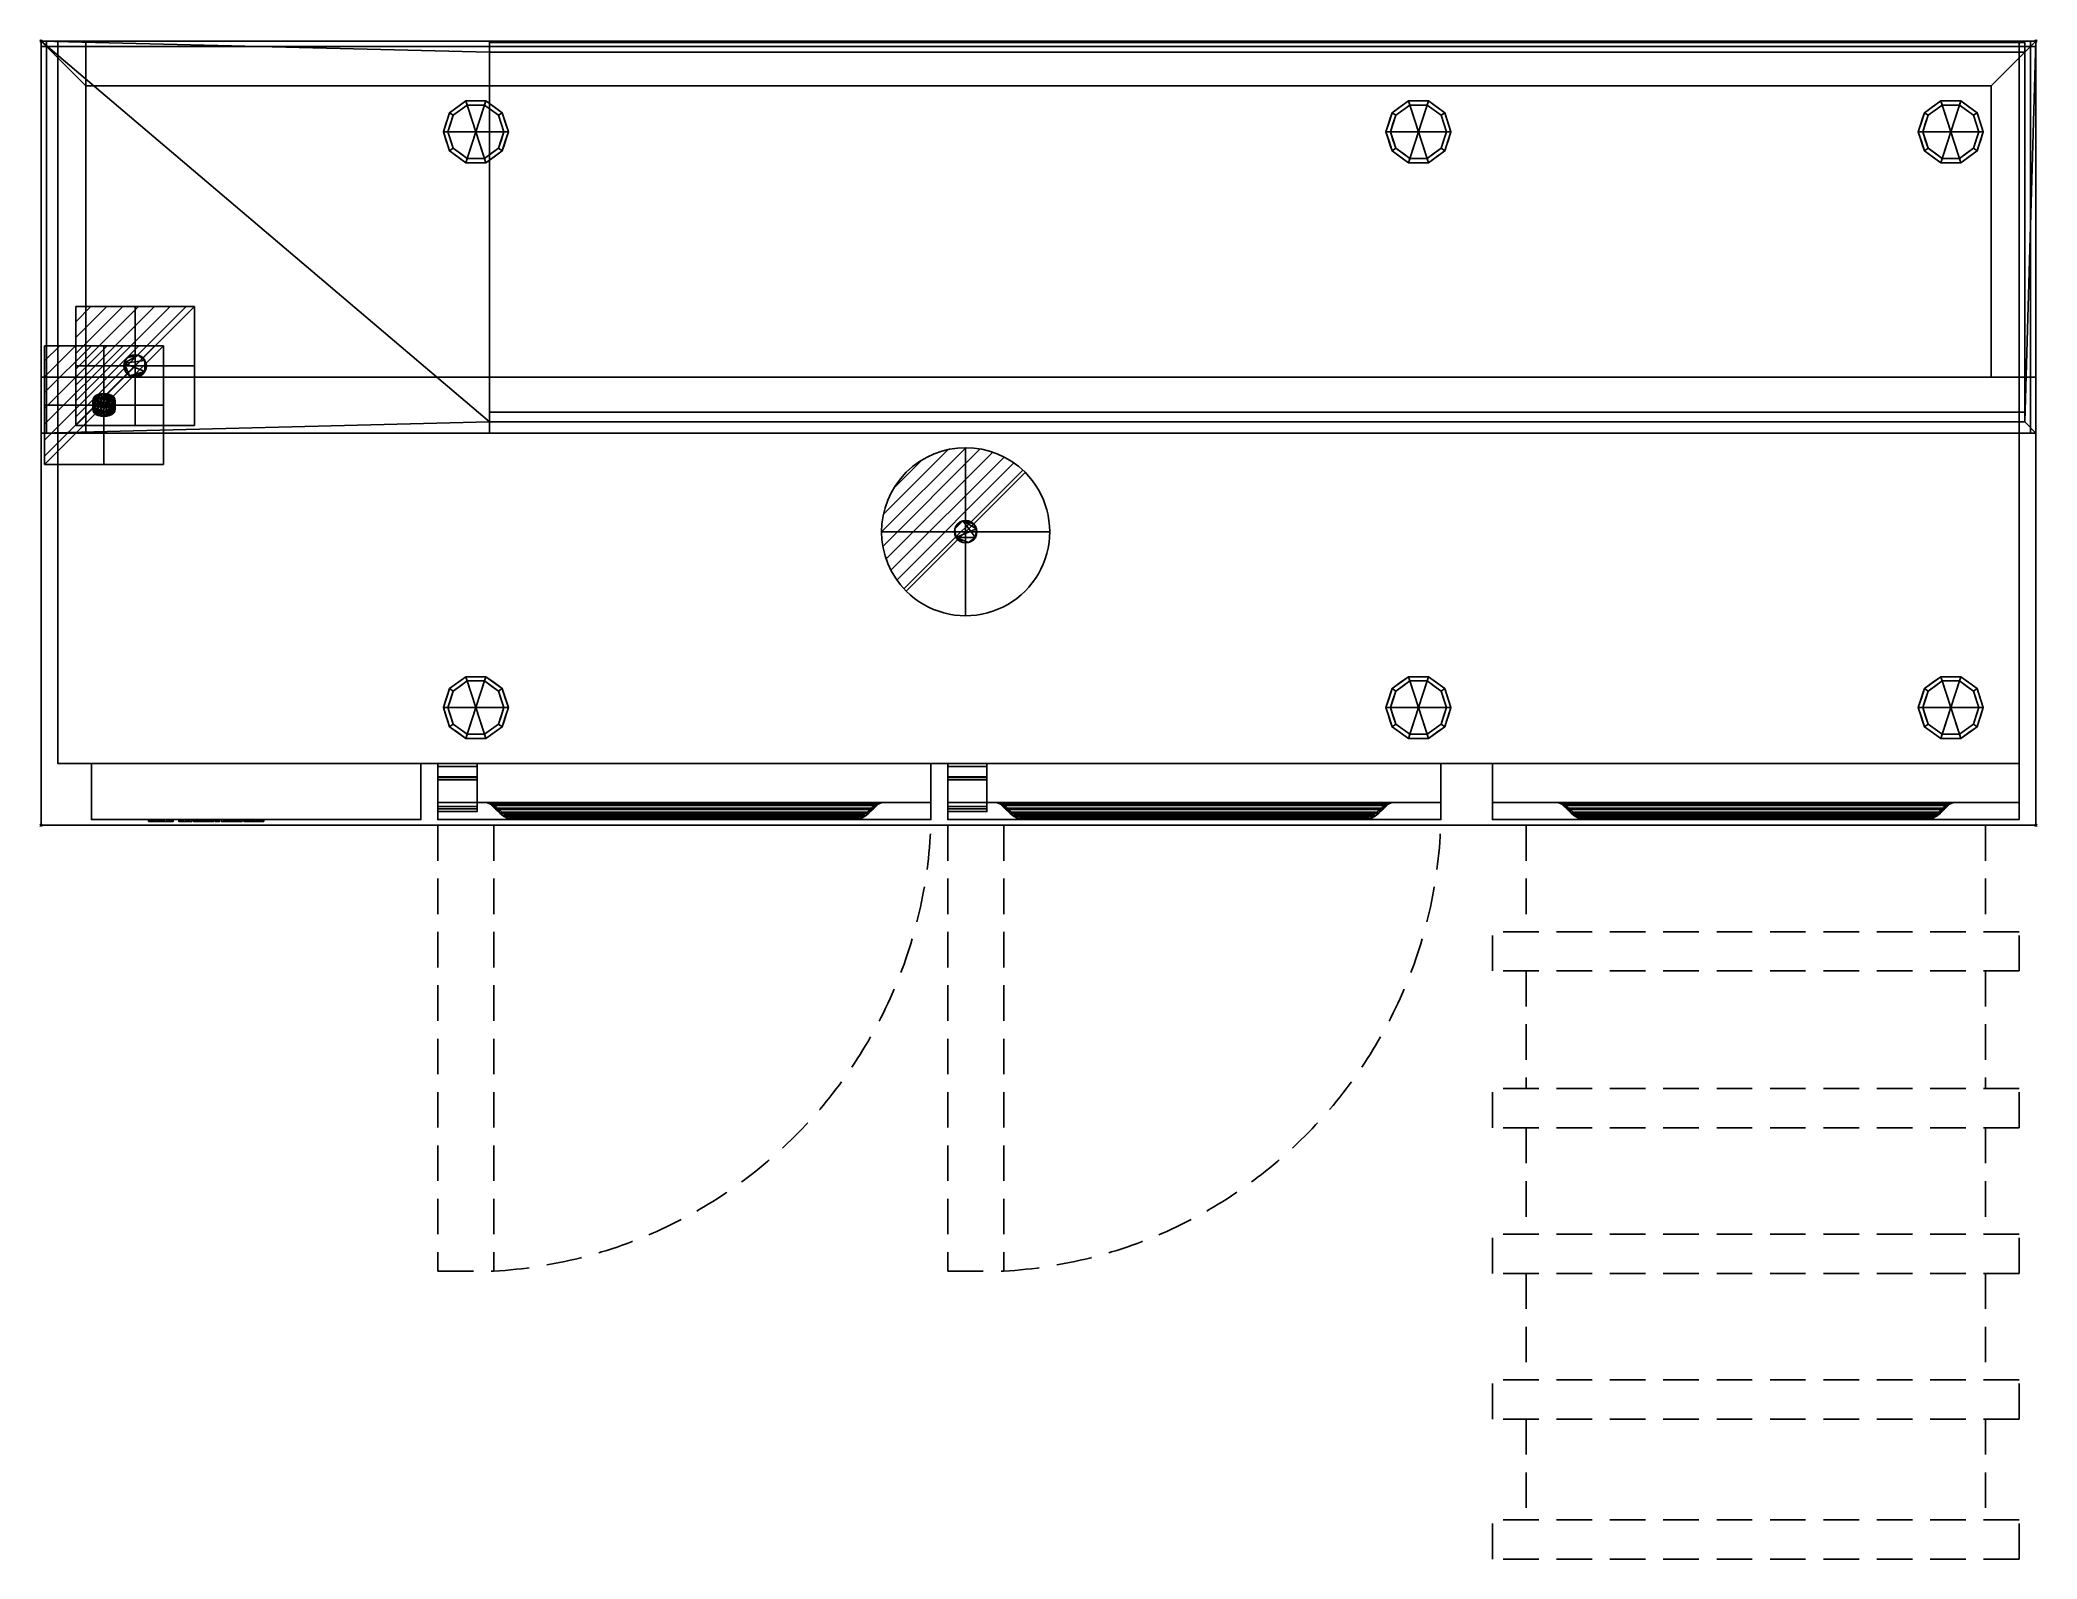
# Model space of a CAD drawing. Extents: x -1 to 1781, y -1355 to 1.
import ezdxf

# ---------------------------------------------------------------- set-up
doc = ezdxf.new("R2010")
doc.units = 0
doc.header["$PDMODE"] = 35
doc.linetypes.add('NASCOSTA', pattern=[9.525, 6.35, -3.175])
doc.layers.get('0').update_dxf_attribs({"lineweight": 13})
for name, color, linetype in [('IQ_200_2D', 1, 'Continuous'), ('IQ_200_3D', 1, 'Continuous'), ('IQ_204_2D', 7, 'Continuous'), ('IQ_BROWN_3D', 32, 'Continuous'), ('IQ_CON_DRAIN_INT', 7, 'Continuous'), ('IQ_CON_ELECTRICITY_INT', 7, 'Continuous'), ('IQ_GLASS_3D', 140, 'Continuous'), ('IQ_INS_3D', 3, 'Continuous')]:
    doc.layers.add(name, color=color, linetype=linetype)

# ---------------------------------------------------------------- blocks, each defined once
blk = doc.blocks.new('*X1')
at = {"color": 0}
for p, q in [((286.774344, 2204.447934), (296.618251, 2214.291842)), ((286.774344, 2205.862148), (295.204037, 2214.291842)), ((286.774344, 2207.276361), (293.789824, 2214.291842)), ((286.774344, 2208.690575), (292.37561, 2214.291842)), ((286.774344, 2210.104788), (290.961397, 2214.291842)), ((286.774344, 2211.519002), (289.547183, 2214.291842)), ((286.774344, 2212.933216), (288.13297, 2214.291842))]:
    blk.add_line(p, q, dxfattribs=at)
blk = doc.blocks.new('ELECTRICITY')
for p, q in [((2.121, 2.121), (-2.121, 2.121)), ((-2.121, 2.121), (-2.121, -2.121)), ((-2.121, -2.121), (2.121, 2.121)), ((2.121, -2.121), (2.121, 2.121)), ((-2.121, -2.121), (2.121, -2.121))]:
    blk.add_line(p, q)
at = {"extrusion": (-1, 0, 0)}
for p, q in [((0, -2.121, 2.121), (0, 2.121, 2.121)), ((0, 2.121, -2.121), (0, -2.121, -2.121)), ((0, 2.121, 2.121), (0, 2.121, -2.121)), ((0, 2.121, -2.121), (0, -2.121, 2.121)), ((0, -2.121, -2.121), (0, -2.121, 2.121))]:
    blk.add_line(p, q, dxfattribs=at)
at = {"extrusion": (0, -1, 0)}
for p, q in [((2.121, 0, 2.121), (-2.121, 0, 2.121)), ((-2.121, 0, -2.121), (2.121, 0, -2.121)), ((-2.121, 0, 2.121), (-2.121, 0, -2.121)), ((-2.121, 0, -2.121), (2.121, 0, 2.121)), ((2.121, 0, -2.121), (2.121, 0, 2.121))]:
    blk.add_line(p, q, dxfattribs=at)
at = {"xscale": 0.4000000000000909, "yscale": 0.4000000000000909, "zscale": 0.4000000000000909}
blk.add_blockref('*X1', (-116.831, -883.595), dxfattribs=at)
at = {"extrusion": (-1, 0, 0), "xscale": 0.3999999999999773, "yscale": 0.3999999999999773, "zscale": 0.3999999999999773}
blk.add_blockref('*X1', (-116.831, -883.595), dxfattribs=at)
at = {"extrusion": (0, -1, 0), "xscale": 0.4000000000000909, "yscale": 0.4000000000000909, "zscale": 0.4000000000000909}
blk.add_blockref('*X1', (-116.831, -883.595), dxfattribs=at)
blk = doc.blocks.new('*X11')
at = {"color": 0}
for p, q in [((313.99, 2209.04), (321.51, 2216.55)), ((314.11, 2207.74), (322.8, 2216.44)), ((314.16, 2210.62), (319.93, 2216.39)), ((314.4, 2206.62), (323.93, 2216.15)), ((314.82, 2205.62), (324.92, 2215.72)), ((315.1, 2212.98), (317.57, 2215.44)), ((315.35, 2204.74), (325.8, 2215.19)), ((315.99, 2203.96), (326.58, 2214.56))]:
    blk.add_line(p, q, dxfattribs=at)
blk = doc.blocks.new('DRAIN')
blk.add_line((-2.121, -2.121), (2.121, 2.121))
at = {"extrusion": (-1, 0, 0)}
blk.add_line((0, 2.121, -2.121), (0, -2.121, 2.121), dxfattribs=at)
at = {"extrusion": (0, -1, 0)}
blk.add_line((-2.121, 0, -2.121), (2.121, 0, 2.121), dxfattribs=at)
for start, end in [(45, 225), (225, 45)]:
    blk.add_arc((0, 0), 3, start, end)
at = {"extrusion": (-1, 0, 0)}
for start, end in [(45, 225), (225, 45)]:
    blk.add_arc((0, 0), 3, start, end, dxfattribs=at)
at = {"extrusion": (0, -1, 0)}
for start, end in [(45, 225), (225, 45)]:
    blk.add_arc((0, 0), 3, start, end, dxfattribs=at)
at = {"xscale": 0.4000000000000909, "yscale": 0.4000000000000909, "zscale": 0.4000000000000909}
blk.add_blockref('*X11', (-128.597, -883.621), dxfattribs=at)
at = {"extrusion": (-1, 0, 0), "xscale": 0.3999999999999773, "yscale": 0.3999999999999773, "zscale": 0.3999999999999773}
blk.add_blockref('*X11', (-128.597, -883.621), dxfattribs=at)
at = {"extrusion": (0, -1, 0), "xscale": 0.4000000000000909, "yscale": 0.4000000000000909, "zscale": 0.4000000000000909}
blk.add_blockref('*X11', (-128.597, -883.621), dxfattribs=at)

msp = doc.modelspace()

# ---------------------------------------------------------------- linework, layer by layer
at = {"layer": 'IQ_200_2D'}
for p, q in [((0, 0), (1780, 0)), ((0, -700), (0, 0)), ((1780, 0), (1780, -700)), ((1780, -700), (0, -700))]:
    msp.add_line(p, q, dxfattribs=at)
at = {"layer": 'IQ_200_3D', "linetype": 'NASCOSTA', "ltscale": 5}
for p, q in [((1295, -830), (1295, -795)), ((1765, -830), (1765, -795)), ((354, -1098), (404, -1098))]:
    msp.add_line(p, q, dxfattribs=at)
at = {"layer": 'IQ_204_2D'}
for p, q in [((1775, -5), (5, -5)), ((5, -5), (5, -350)), ((1775, -350), (1775, -5)), ((0, -350), (1780, -350))]:
    msp.add_line(p, q, dxfattribs=at)
at = {"layer": 'IQ_204_2D', "linetype": 'NASCOSTA', "ltscale": 5}
for p, q in [((354, -700), (354, -1098)), ((404, -700), (404, -1098)), ((809, -700), (809, -1098)), ((859, -700), (859, -1098)), ((1325, -700), (1325, -795)), ((1735, -700), (1735, -795)), ((1765, -795), (1295, -795)), ((1765, -830), (1295, -830)), ((1325, -830), (1325, -935)), ((1735, -830), (1735, -935)), ((1295, -970), (1295, -935)), ((1765, -935), (1295, -935)), ((1765, -970), (1765, -935)), ((1765, -970), (1295, -970)), ((1325, -970), (1325, -1065)), ((1735, -970), (1735, -1065)), ((1295, -1100), (1295, -1065)), ((1765, -1065), (1295, -1065)), ((1765, -1100), (1765, -1065)), ((809, -1098), (859, -1098)), ((1765, -1100), (1295, -1100)), ((1325, -1100), (1325, -1195)), ((1735, -1100), (1735, -1195)), ((1295, -1230), (1295, -1195)), ((1765, -1195), (1295, -1195)), ((1765, -1230), (1765, -1195)), ((1765, -1230), (1295, -1230)), ((1325, -1230), (1325, -1320)), ((1735, -1230), (1735, -1320)), ((1295, -1355), (1295, -1320)), ((1765, -1320), (1295, -1320)), ((1765, -1355), (1765, -1320)), ((1765, -1355), (1295, -1355))]:
    msp.add_line(p, q, dxfattribs=at)
for centre in [(379.8, -684.3), (834.8, -684.3)]:
    msp.add_arc(centre, 414.4, 273.3526, 357.8308, dxfattribs=at)
at = {"layer": 'IQ_INS_3D'}
for p in [(0, 0), (1780, 0), (0, -700), (1780, -700)]:
    msp.add_point(p, dxfattribs=at)

# ---------------------------------------------------------------- block references
at = {"layer": 'IQ_CON_DRAIN_INT', "xscale": 25, "yscale": 25, "zscale": 25}
msp.add_blockref('DRAIN', (825, -438), dxfattribs=at)
at = {"layer": 'IQ_CON_ELECTRICITY_INT', "xscale": 25, "yscale": 25, "zscale": 25}
for p in [(84, -290), (56.1, -325)]:
    msp.add_blockref('ELECTRICITY', p, dxfattribs=at)

# ---------------------------------------------------------------- meshes
at = {"layer": 'IQ_200_3D', "transparency": 33554496}
mesh = msp.add_polyface(dxfattribs=at)
corners = [(1780, 0, 1253), (1780, -5, 1253), (0, -5, 1253), (0, 0, 1253)]
mesh.append_faces([[corners[k] for k in face] for face in [(0, 1, 2, 3)]])
mesh = msp.add_polyface(dxfattribs=at)
corners = [(5, -350, 1234.9), (0, -350, 1234.9), (0, 0, 1253), (5, 0, 1253)]
mesh.append_faces([[corners[k] for k in face] for face in [(0, 1, 2, 3)]])
at = {"layer": 'IQ_200_3D'}
mesh = msp.add_polyface(dxfattribs=at)
corners = [(0, 0, 1253), (0, 0, 1005), (0, -300, 1005), (0, -350, 1064.6), (0, -350, 1234.9)]
mesh.append_faces([[corners[k] for k in face] for face in [(3, 4, 2)]], dxfattribs={"vtx1": -1})
mesh.append_faces([[corners[k] for k in face] for face in [(0, 1, 2, 4)]], dxfattribs={"vtx2": -1})
mesh = msp.add_polyface(dxfattribs=at)
corners = [(1780, -350, 1234.9), (1780, 0, 1253), (0, 0, 1253), (0, -350, 1234.9), (1770, -340, 1235.4), (400, -340, 1235.4), (400, -10, 1252.5), (1770, -10, 1252.5)]
mesh.append_faces([[corners[k] for k in face] for face in [(6, 2, 5), (3, 5, 2)]], dxfattribs={"vtx0": -1, "vtx1": -1})
mesh.append_faces([[corners[k] for k in face] for face in [(1, 7, 4), (0, 4, 5, 3), (4, 0, 1)]], dxfattribs={"vtx0": -1, "vtx2": -1})
mesh.append_faces([[corners[k] for k in face] for face in [(6, 7, 1, 2)]], dxfattribs={"vtx1": -1, "vtx3": -1})
mesh = msp.add_polyface(dxfattribs=at)
corners = [(1780, -300, 1005), (0, -300, 1005), (0, 0, 1005), (1780, 0, 1005)]
mesh.append_faces([[corners[k] for k in face] for face in [(0, 1, 2, 3)]])
mesh = msp.add_polyface(dxfattribs=at)
corners = [(1780, 0, 1005), (0, 0, 1005), (0, 0, 1253), (1780, 0, 1253)]
mesh.append_faces([[corners[k] for k in face] for face in [(0, 1, 2, 3)]])
mesh = msp.add_polyface(dxfattribs=at)
corners = [(15, 0, 800), (15, -645, 800), (1765, -645, 800), (1765, 0, 800)]
mesh.append_faces([[corners[k] for k in face] for face in [(0, 1, 2, 3)]])
mesh = msp.add_polyface(dxfattribs=at)
corners = [(1765, -645, 150), (15, -645, 150), (15, 0, 150), (1765, 0, 150)]
mesh.append_faces([[corners[k] for k in face] for face in [(0, 1, 2, 3)]])
mesh = msp.add_polyface(dxfattribs=at)
corners = [(1765, 0, 800), (1765, 0, 150), (15, 0, 150), (15, 0, 800)]
mesh.append_faces([[corners[k] for k in face] for face in [(0, 1, 2, 3)]])
mesh = msp.add_polyface(dxfattribs=at)
corners = [(15, 0, 800), (15, 0, 150), (15, -645, 150), (15, -645, 800)]
mesh.append_faces([[corners[k] for k in face] for face in [(0, 1, 2, 3)]])
mesh = msp.add_polyface(dxfattribs=at)
corners = [(40, 0, 1259.9), (40, 0, 1253), (40, -350, 1234.9), (40, -350, 1259.9)]
mesh.append_faces([[corners[k] for k in face] for face in [(0, 1, 2, 3)]])
mesh = msp.add_polyface(dxfattribs=at)
corners = [(400, -350, 1234.9), (40, -350, 1234.9), (40, 0, 1253), (400, 0, 1253)]
mesh.append_faces([[corners[k] for k in face] for face in [(0, 1, 2, 3)]])
mesh = msp.add_polyface(dxfattribs=at)
corners = [(400, 0, 1253), (40, 0, 1253), (40, 0, 1259.9), (400, 0, 1259.9)]
mesh.append_faces([[corners[k] for k in face] for face in [(0, 1, 2, 3)]])
mesh = msp.add_polyface(dxfattribs=at)
corners = [(400, 0, 1259.9), (40, 0, 1259.9), (40, -350, 1259.9), (400, -350, 1259.9)]
mesh.append_faces([[corners[k] for k in face] for face in [(0, 1, 2, 3)]])
mesh = msp.add_polyface(dxfattribs=at)
corners = [(400, -350, 1234.9), (400, 0, 1253), (400, 0, 1259.9), (400, -350, 1259.9)]
mesh.append_faces([[corners[k] for k in face] for face in [(0, 1, 2, 3)]])
mesh = msp.add_polyface(dxfattribs=at)
corners = [(1765, -645, 800), (1765, -645, 150), (1765, 0, 150), (1765, 0, 800)]
mesh.append_faces([[corners[k] for k in face] for face in [(0, 1, 2, 3)]])
at = {"layer": 'IQ_200_3D', "transparency": 33554496}
mesh = msp.add_polyface(dxfattribs=at)
corners = [(1780, -350, 1234.9), (1775, -350, 1234.9), (1775, 0, 1253), (1780, 0, 1253)]
mesh.append_faces([[corners[k] for k in face] for face in [(0, 1, 2, 3)]])
at = {"layer": 'IQ_200_3D'}
mesh = msp.add_polyface(dxfattribs=at)
corners = [(1780, 0, 1253), (1780, -350, 1234.9), (1780, -350, 1064.6), (1780, -300, 1005), (1780, 0, 1005)]
mesh.append_faces([[corners[k] for k in face] for face in [(4, 0, 3)]], dxfattribs={"vtx1": -1})
mesh.append_faces([[corners[k] for k in face] for face in [(1, 2, 3, 0)]], dxfattribs={"vtx2": -1})
mesh = msp.add_polyface(dxfattribs=at)
corners = [(1770, -1.2, 1082.7), (400, -1.2, 1082.7), (400, -331.2, 1065.6), (1770, -331.2, 1065.6)]
mesh.append_faces([[corners[k] for k in face] for face in [(0, 1, 2, 3)]])
mesh = msp.add_polyface(dxfattribs=at)
corners = [(400, -1.2, 1082.7), (400, -10, 1252.5), (400, -340, 1235.4), (400, -331.2, 1065.6)]
mesh.append_faces([[corners[k] for k in face] for face in [(0, 1, 2, 3)]])
mesh = msp.add_polyface(dxfattribs=at)
corners = [(1770, -1.2, 1082.7), (1770, -10, 1252.5), (400, -10, 1252.5), (400, -1.2, 1082.7)]
mesh.append_faces([[corners[k] for k in face] for face in [(0, 1, 2, 3)]])
mesh = msp.add_polyface(dxfattribs=at)
corners = [(1770, -331.2, 1065.6), (1770, -340, 1235.4), (1770, -10, 1252.5), (1770, -1.2, 1082.7)]
mesh.append_faces([[corners[k] for k in face] for face in [(0, 1, 2, 3)]])
mesh = msp.add_polyface(dxfattribs=at)
corners = [(388, -81, 150), (417, -81, 150), (411.5, -64, 150), (397, -53.4, 150), (379, -53.4, 150), (364.5, -64, 150), (359, -81, 150)]
mesh.append_faces([[corners[k] for k in face] for face in [(0, 4, 5, 6)]], dxfattribs={"vtx0": -1})
mesh.append_faces([[corners[k] for k in face] for face in [(0, 3, 4)]], dxfattribs={"vtx0": -1, "vtx2": -1})
mesh.append_faces([[corners[k] for k in face] for face in [(0, 1, 2, 3)]], dxfattribs={"vtx3": -1})
mesh = msp.add_polyface(dxfattribs=at)
corners = [(359, -81, 150), (364.5, -64, 150), (379, -53.4, 150), (397, -53.4, 150), (411.5, -64, 150), (417, -81, 150), (417, -81, 25), (411.5, -64, 25), (397, -53.4, 25), (379, -53.4, 25), (364.5, -64, 25), (359, -81, 25), (404.2, -58.7, 150), (404.2, -58.7, 25), (414.2, -72.5, 25), (414.2, -72.5, 150), (388, -53.4, 150), (388, -53.4, 25), (371.8, -58.7, 25), (371.8, -58.7, 150), (361.3, -73.9, 25), (361.8, -72.5, 150), (362.9, -68.9, 25)]
mesh.append_faces([[corners[k] for k in face] for face in [(22, 1, 10), (1, 22, 21)]], dxfattribs={"vtx0": -1, "vtx1": -1})
mesh.append_faces([[corners[k] for k in face] for face in [(20, 0, 21)]], dxfattribs={"vtx0": -1, "vtx2": -1})
mesh.append_faces([[corners[k] for k in face] for face in [(22, 20, 21)]], dxfattribs={"vtx1": -1, "vtx2": -1})
mesh.append_faces([[corners[k] for k in face] for face in [(2, 16, 17, 9), (13, 8, 3, 12), (4, 15, 14, 7), (7, 13, 12, 4), (9, 18, 19, 2), (16, 3, 8, 17), (1, 19, 18, 10)]], dxfattribs={"vtx1": -1, "vtx3": -1})
mesh.append_faces([[corners[k] for k in face] for face in [(5, 6, 14, 15), (20, 11, 0)]], dxfattribs={"vtx2": -1})
mesh = msp.add_polyface(dxfattribs=at)
corners = [(359, -81, 25), (364.5, -64, 25), (379, -53.4, 25), (397, -53.4, 25), (411.5, -64, 25), (417, -81, 25), (413, -81, 25), (408.2, -66.3, 25), (395.7, -57.2, 25), (380.3, -57.2, 25), (367.8, -66.3, 25), (363, -81, 25)]
mesh.append_faces([[corners[k] for k in face] for face in [(10, 1, 2, 9)]], dxfattribs={"vtx0": -1, "vtx2": -1})
mesh.append_faces([[corners[k] for k in face] for face in [(6, 7, 4, 5)]], dxfattribs={"vtx1": -1})
mesh.append_faces([[corners[k] for k in face] for face in [(8, 9, 2, 3), (7, 8, 3, 4)]], dxfattribs={"vtx1": -1, "vtx3": -1})
mesh.append_faces([[corners[k] for k in face] for face in [(11, 0, 1, 10)]], dxfattribs={"vtx2": -1})
mesh = msp.add_polyface(dxfattribs=at)
corners = [(1229, -81, 150), (1258, -81, 150), (1252.5, -64, 150), (1238, -53.4, 150), (1220, -53.4, 150), (1205.5, -64, 150), (1200, -81, 150)]
mesh.append_faces([[corners[k] for k in face] for face in [(0, 4, 5, 6)]], dxfattribs={"vtx0": -1})
mesh.append_faces([[corners[k] for k in face] for face in [(0, 3, 4)]], dxfattribs={"vtx0": -1, "vtx2": -1})
mesh.append_faces([[corners[k] for k in face] for face in [(0, 1, 2, 3)]], dxfattribs={"vtx3": -1})
mesh = msp.add_polyface(dxfattribs=at)
corners = [(1200, -81, 150), (1205.5, -64, 150), (1220, -53.4, 150), (1238, -53.4, 150), (1252.5, -64, 150), (1258, -81, 150), (1258, -81, 25), (1252.5, -64, 25), (1238, -53.4, 25), (1220, -53.4, 25), (1205.5, -64, 25), (1200, -81, 25), (1245.2, -58.7, 150), (1245.2, -58.7, 25), (1255.2, -72.5, 25), (1255.2, -72.5, 150), (1229, -53.4, 150), (1229, -53.4, 25), (1212.8, -58.7, 25), (1212.8, -58.7, 150), (1202.3, -73.9, 25), (1202.8, -72.5, 150), (1203.9, -68.9, 25)]
mesh.append_faces([[corners[k] for k in face] for face in [(22, 1, 10), (1, 22, 21)]], dxfattribs={"vtx0": -1, "vtx1": -1})
mesh.append_faces([[corners[k] for k in face] for face in [(20, 0, 21)]], dxfattribs={"vtx0": -1, "vtx2": -1})
mesh.append_faces([[corners[k] for k in face] for face in [(22, 20, 21)]], dxfattribs={"vtx1": -1, "vtx2": -1})
mesh.append_faces([[corners[k] for k in face] for face in [(2, 16, 17, 9), (13, 8, 3, 12), (4, 15, 14, 7), (7, 13, 12, 4), (9, 18, 19, 2), (16, 3, 8, 17), (1, 19, 18, 10)]], dxfattribs={"vtx1": -1, "vtx3": -1})
mesh.append_faces([[corners[k] for k in face] for face in [(5, 6, 14, 15), (20, 11, 0)]], dxfattribs={"vtx2": -1})
mesh = msp.add_polyface(dxfattribs=at)
corners = [(1200, -81, 25), (1205.5, -64, 25), (1220, -53.4, 25), (1238, -53.4, 25), (1252.5, -64, 25), (1258, -81, 25), (1254, -81, 25), (1249.2, -66.3, 25), (1236.7, -57.2, 25), (1221.3, -57.2, 25), (1208.8, -66.3, 25), (1204, -81, 25)]
mesh.append_faces([[corners[k] for k in face] for face in [(10, 1, 2, 9)]], dxfattribs={"vtx0": -1, "vtx2": -1})
mesh.append_faces([[corners[k] for k in face] for face in [(6, 7, 4, 5)]], dxfattribs={"vtx1": -1})
mesh.append_faces([[corners[k] for k in face] for face in [(8, 9, 2, 3), (7, 8, 3, 4)]], dxfattribs={"vtx1": -1, "vtx3": -1})
mesh.append_faces([[corners[k] for k in face] for face in [(11, 0, 1, 10)]], dxfattribs={"vtx2": -1})
mesh = msp.add_polyface(dxfattribs=at)
corners = [(1704, -81, 150), (1733, -81, 150), (1727.5, -64, 150), (1713, -53.4, 150), (1695, -53.4, 150), (1680.5, -64, 150), (1675, -81, 150)]
mesh.append_faces([[corners[k] for k in face] for face in [(0, 4, 5, 6)]], dxfattribs={"vtx0": -1})
mesh.append_faces([[corners[k] for k in face] for face in [(0, 3, 4)]], dxfattribs={"vtx0": -1, "vtx2": -1})
mesh.append_faces([[corners[k] for k in face] for face in [(0, 1, 2, 3)]], dxfattribs={"vtx3": -1})
mesh = msp.add_polyface(dxfattribs=at)
corners = [(1675, -81, 150), (1680.5, -64, 150), (1695, -53.4, 150), (1713, -53.4, 150), (1727.5, -64, 150), (1733, -81, 150), (1733, -81, 25), (1727.5, -64, 25), (1713, -53.4, 25), (1695, -53.4, 25), (1680.5, -64, 25), (1675, -81, 25), (1720.2, -58.7, 150), (1720.2, -58.7, 25), (1730.2, -72.5, 25), (1730.2, -72.5, 150), (1704, -53.4, 150), (1704, -53.4, 25), (1687.8, -58.7, 25), (1687.8, -58.7, 150), (1677.3, -73.9, 25), (1677.8, -72.5, 150), (1678.9, -68.9, 25)]
mesh.append_faces([[corners[k] for k in face] for face in [(22, 1, 10), (1, 22, 21)]], dxfattribs={"vtx0": -1, "vtx1": -1})
mesh.append_faces([[corners[k] for k in face] for face in [(20, 0, 21)]], dxfattribs={"vtx0": -1, "vtx2": -1})
mesh.append_faces([[corners[k] for k in face] for face in [(22, 20, 21)]], dxfattribs={"vtx1": -1, "vtx2": -1})
mesh.append_faces([[corners[k] for k in face] for face in [(2, 16, 17, 9), (13, 8, 3, 12), (4, 15, 14, 7), (7, 13, 12, 4), (9, 18, 19, 2), (16, 3, 8, 17), (1, 19, 18, 10)]], dxfattribs={"vtx1": -1, "vtx3": -1})
mesh.append_faces([[corners[k] for k in face] for face in [(5, 6, 14, 15), (20, 11, 0)]], dxfattribs={"vtx2": -1})
mesh = msp.add_polyface(dxfattribs=at)
corners = [(1675, -81, 25), (1680.5, -64, 25), (1695, -53.4, 25), (1713, -53.4, 25), (1727.5, -64, 25), (1733, -81, 25), (1729, -81, 25), (1724.2, -66.3, 25), (1711.7, -57.2, 25), (1696.3, -57.2, 25), (1683.8, -66.3, 25), (1679, -81, 25)]
mesh.append_faces([[corners[k] for k in face] for face in [(10, 1, 2, 9)]], dxfattribs={"vtx0": -1, "vtx2": -1})
mesh.append_faces([[corners[k] for k in face] for face in [(6, 7, 4, 5)]], dxfattribs={"vtx1": -1})
mesh.append_faces([[corners[k] for k in face] for face in [(8, 9, 2, 3), (7, 8, 3, 4)]], dxfattribs={"vtx1": -1, "vtx3": -1})
mesh.append_faces([[corners[k] for k in face] for face in [(11, 0, 1, 10)]], dxfattribs={"vtx2": -1})
mesh = msp.add_polyface(dxfattribs=at)
corners = [(363, -81, 25), (367.8, -66.3, 25), (380.3, -57.2, 25), (395.7, -57.2, 25), (408.2, -66.3, 25), (413, -81, 25), (413, -81, 0), (408.2, -66.3, 0), (395.7, -57.2, 0), (380.3, -57.2, 0), (367.8, -66.3, 0), (363, -81, 0), (402, -61.8, 0), (402, -61.8, 25), (410.6, -73.7, 25), (410.6, -73.7, 0), (388, -57.2, 25), (388, -57.2, 0), (365.3, -73.9, 0), (365.4, -73.7, 25), (374, -61.8, 0), (374, -61.8, 25)]
mesh.append_faces([[corners[k] for k in face] for face in [(15, 14, 5, 6)]], dxfattribs={"vtx0": -1})
mesh.append_faces([[corners[k] for k in face] for face in [(7, 4, 14, 15), (9, 2, 16, 17), (8, 3, 13, 12), (12, 13, 4, 7), (19, 10, 18), (17, 16, 3, 8), (10, 19, 1), (18, 0, 19)]], dxfattribs={"vtx0": -1, "vtx2": -1})
mesh.append_faces([[corners[k] for k in face] for face in [(21, 2, 9, 20), (1, 21, 20, 10)]], dxfattribs={"vtx1": -1, "vtx3": -1})
mesh.append_faces([[corners[k] for k in face] for face in [(18, 11, 0)]], dxfattribs={"vtx2": -1})
mesh = msp.add_polyface(dxfattribs=at)
corners = [(363, -81, 0), (367.8, -66.3, 0), (380.3, -57.2, 0), (395.7, -57.2, 0), (408.2, -66.3, 0), (413, -81, 0), (388, -81, 0)]
mesh.append_faces([[corners[k] for k in face] for face in [(1, 2, 6, 0)]], dxfattribs={"vtx1": -1})
mesh.append_faces([[corners[k] for k in face] for face in [(2, 3, 6)]], dxfattribs={"vtx1": -1, "vtx2": -1})
mesh.append_faces([[corners[k] for k in face] for face in [(4, 5, 6, 3)]], dxfattribs={"vtx2": -1})
mesh = msp.add_polyface(dxfattribs=at)
corners = [(1204, -81, 25), (1208.8, -66.3, 25), (1221.3, -57.2, 25), (1236.7, -57.2, 25), (1249.2, -66.3, 25), (1254, -81, 25), (1254, -81, 0), (1249.2, -66.3, 0), (1236.7, -57.2, 0), (1221.3, -57.2, 0), (1208.8, -66.3, 0), (1204, -81, 0), (1243, -61.8, 0), (1243, -61.8, 25), (1251.6, -73.7, 25), (1251.6, -73.7, 0), (1229, -57.2, 25), (1229, -57.2, 0), (1206.3, -73.9, 0), (1206.4, -73.7, 25), (1215, -61.8, 0), (1215, -61.8, 25)]
mesh.append_faces([[corners[k] for k in face] for face in [(15, 14, 5, 6)]], dxfattribs={"vtx0": -1})
mesh.append_faces([[corners[k] for k in face] for face in [(7, 4, 14, 15), (9, 2, 16, 17), (8, 3, 13, 12), (12, 13, 4, 7), (19, 10, 18), (17, 16, 3, 8), (10, 19, 1), (18, 0, 19)]], dxfattribs={"vtx0": -1, "vtx2": -1})
mesh.append_faces([[corners[k] for k in face] for face in [(21, 2, 9, 20), (1, 21, 20, 10)]], dxfattribs={"vtx1": -1, "vtx3": -1})
mesh.append_faces([[corners[k] for k in face] for face in [(18, 11, 0)]], dxfattribs={"vtx2": -1})
mesh = msp.add_polyface(dxfattribs=at)
corners = [(1204, -81, 0), (1208.8, -66.3, 0), (1221.3, -57.2, 0), (1236.7, -57.2, 0), (1249.2, -66.3, 0), (1254, -81, 0), (1229, -81, 0)]
mesh.append_faces([[corners[k] for k in face] for face in [(1, 2, 6, 0)]], dxfattribs={"vtx1": -1})
mesh.append_faces([[corners[k] for k in face] for face in [(2, 3, 6)]], dxfattribs={"vtx1": -1, "vtx2": -1})
mesh.append_faces([[corners[k] for k in face] for face in [(4, 5, 6, 3)]], dxfattribs={"vtx2": -1})
mesh = msp.add_polyface(dxfattribs=at)
corners = [(1679, -81, 25), (1683.8, -66.3, 25), (1696.3, -57.2, 25), (1711.7, -57.2, 25), (1724.2, -66.3, 25), (1729, -81, 25), (1729, -81, 0), (1724.2, -66.3, 0), (1711.7, -57.2, 0), (1696.3, -57.2, 0), (1683.8, -66.3, 0), (1679, -81, 0), (1718, -61.8, 0), (1718, -61.8, 25), (1726.6, -73.7, 25), (1726.6, -73.7, 0), (1704, -57.2, 25), (1704, -57.2, 0), (1681.3, -73.9, 0), (1681.4, -73.7, 25), (1690, -61.8, 0), (1690, -61.8, 25)]
mesh.append_faces([[corners[k] for k in face] for face in [(15, 14, 5, 6)]], dxfattribs={"vtx0": -1})
mesh.append_faces([[corners[k] for k in face] for face in [(7, 4, 14, 15), (9, 2, 16, 17), (8, 3, 13, 12), (12, 13, 4, 7), (19, 10, 18), (17, 16, 3, 8), (10, 19, 1), (18, 0, 19)]], dxfattribs={"vtx0": -1, "vtx2": -1})
mesh.append_faces([[corners[k] for k in face] for face in [(21, 2, 9, 20), (1, 21, 20, 10)]], dxfattribs={"vtx1": -1, "vtx3": -1})
mesh.append_faces([[corners[k] for k in face] for face in [(18, 11, 0)]], dxfattribs={"vtx2": -1})
mesh = msp.add_polyface(dxfattribs=at)
corners = [(1679, -81, 0), (1683.8, -66.3, 0), (1696.3, -57.2, 0), (1711.7, -57.2, 0), (1724.2, -66.3, 0), (1729, -81, 0), (1704, -81, 0)]
mesh.append_faces([[corners[k] for k in face] for face in [(1, 2, 6, 0)]], dxfattribs={"vtx1": -1})
mesh.append_faces([[corners[k] for k in face] for face in [(2, 3, 6)]], dxfattribs={"vtx1": -1, "vtx2": -1})
mesh.append_faces([[corners[k] for k in face] for face in [(4, 5, 6, 3)]], dxfattribs={"vtx2": -1})
mesh = msp.add_polyface(dxfattribs=at)
corners = [(388, -81, 150), (359, -81, 150), (364.5, -98, 150), (379, -108.6, 150), (397, -108.6, 150), (411.5, -98, 150), (417, -81, 150)]
mesh.append_faces([[corners[k] for k in face] for face in [(0, 4, 5, 6)]], dxfattribs={"vtx0": -1})
mesh.append_faces([[corners[k] for k in face] for face in [(4, 0, 3)]], dxfattribs={"vtx0": -1, "vtx1": -1})
mesh.append_faces([[corners[k] for k in face] for face in [(0, 1, 2, 3)]], dxfattribs={"vtx3": -1})
mesh = msp.add_polyface(dxfattribs=at)
corners = [(417, -81, 150), (411.5, -98, 150), (397, -108.6, 150), (379, -108.6, 150), (364.5, -98, 150), (359, -81, 150), (359, -81, 25), (364.5, -98, 25), (379, -108.6, 25), (397, -108.6, 25), (411.5, -98, 25), (417, -81, 25), (361.3, -88.1, 150), (361.8, -89.5, 25), (371.8, -103.3, 25), (371.8, -103.3, 150), (388, -108.6, 150), (388, -108.6, 25), (404.2, -103.3, 25), (404.2, -103.3, 150), (414.7, -88.1, 25), (414.2, -89.5, 150), (362.9, -93.1, 150), (413.1, -93.1, 25)]
mesh.append_faces([[corners[k] for k in face] for face in [(6, 12, 5)]], dxfattribs={"vtx0": -1})
mesh.append_faces([[corners[k] for k in face] for face in [(23, 1, 10), (22, 7, 4), (7, 22, 13), (1, 23, 21)]], dxfattribs={"vtx0": -1, "vtx1": -1})
mesh.append_faces([[corners[k] for k in face] for face in [(12, 6, 13), (20, 0, 21)]], dxfattribs={"vtx0": -1, "vtx2": -1})
mesh.append_faces([[corners[k] for k in face] for face in [(22, 12, 13), (23, 20, 21)]], dxfattribs={"vtx1": -1, "vtx2": -1})
mesh.append_faces([[corners[k] for k in face] for face in [(15, 4, 7, 14), (3, 15, 14, 8), (17, 9, 2, 16), (19, 2, 9, 18), (18, 10, 1, 19), (16, 3, 8, 17)]], dxfattribs={"vtx1": -1, "vtx3": -1})
mesh.append_faces([[corners[k] for k in face] for face in [(20, 11, 0)]], dxfattribs={"vtx2": -1})
mesh = msp.add_polyface(dxfattribs=at)
corners = [(417, -81, 25), (411.5, -98, 25), (397, -108.6, 25), (379, -108.6, 25), (364.5, -98, 25), (359, -81, 25), (363, -81, 25), (367.8, -95.7, 25), (380.3, -104.8, 25), (395.7, -104.8, 25), (408.2, -95.7, 25), (413, -81, 25)]
mesh.append_faces([[corners[k] for k in face] for face in [(1, 10, 11, 0)]], dxfattribs={"vtx0": -1})
mesh.append_faces([[corners[k] for k in face] for face in [(3, 8, 9, 2), (2, 9, 10, 1)]], dxfattribs={"vtx0": -1, "vtx2": -1})
mesh.append_faces([[corners[k] for k in face] for face in [(3, 4, 7, 8)]], dxfattribs={"vtx1": -1, "vtx3": -1})
mesh.append_faces([[corners[k] for k in face] for face in [(4, 5, 6, 7)]], dxfattribs={"vtx3": -1})
mesh = msp.add_polyface(dxfattribs=at)
corners = [(413, -81, 25), (408.2, -95.7, 25), (395.7, -104.8, 25), (380.3, -104.8, 25), (367.8, -95.7, 25), (363, -81, 25), (363, -81, 0), (367.8, -95.7, 0), (380.3, -104.8, 0), (395.7, -104.8, 0), (408.2, -95.7, 0), (413, -81, 0), (365.3, -88.1, 0), (365.4, -88.3, 25), (374, -100.2, 25), (374, -100.2, 0), (388, -104.8, 25), (388, -104.8, 0), (410.7, -88.1, 0), (410.6, -88.3, 25), (402, -100.2, 25), (402, -100.2, 0)]
mesh.append_faces([[corners[k] for k in face] for face in [(7, 13, 12)]], dxfattribs={"vtx0": -1, "vtx1": -1})
mesh.append_faces([[corners[k] for k in face] for face in [(15, 14, 4, 7), (14, 15, 8, 3), (12, 13, 5), (9, 2, 16), (19, 10, 18), (10, 19, 1), (20, 21, 10, 1), (2, 9, 21, 20), (18, 0, 19)]], dxfattribs={"vtx0": -1, "vtx2": -1})
mesh.append_faces([[corners[k] for k in face] for face in [(4, 13, 7), (8, 17, 3)]], dxfattribs={"vtx1": -1, "vtx2": -1})
mesh.append_faces([[corners[k] for k in face] for face in [(16, 3, 17, 9)]], dxfattribs={"vtx1": -1, "vtx3": -1})
mesh.append_faces([[corners[k] for k in face] for face in [(5, 6, 12), (18, 11, 0)]], dxfattribs={"vtx2": -1})
mesh = msp.add_polyface(dxfattribs=at)
corners = [(413, -81, 0), (408.2, -95.7, 0), (395.7, -104.8, 0), (380.3, -104.8, 0), (367.8, -95.7, 0), (363, -81, 0), (388, -81, 0)]
mesh.append_faces([[corners[k] for k in face] for face in [(3, 6, 2)]], dxfattribs={"vtx0": -1, "vtx1": -1})
mesh.append_faces([[corners[k] for k in face] for face in [(1, 2, 6, 0)]], dxfattribs={"vtx1": -1})
mesh.append_faces([[corners[k] for k in face] for face in [(4, 5, 6, 3)]], dxfattribs={"vtx2": -1})
mesh = msp.add_polyface(dxfattribs=at)
corners = [(1229, -81, 150), (1200, -81, 150), (1205.5, -98, 150), (1220, -108.6, 150), (1238, -108.6, 150), (1252.5, -98, 150), (1258, -81, 150)]
mesh.append_faces([[corners[k] for k in face] for face in [(0, 4, 5, 6)]], dxfattribs={"vtx0": -1})
mesh.append_faces([[corners[k] for k in face] for face in [(4, 0, 3)]], dxfattribs={"vtx0": -1, "vtx1": -1})
mesh.append_faces([[corners[k] for k in face] for face in [(0, 1, 2, 3)]], dxfattribs={"vtx3": -1})
mesh = msp.add_polyface(dxfattribs=at)
corners = [(1258, -81, 150), (1252.5, -98, 150), (1238, -108.6, 150), (1220, -108.6, 150), (1205.5, -98, 150), (1200, -81, 150), (1200, -81, 25), (1205.5, -98, 25), (1220, -108.6, 25), (1238, -108.6, 25), (1252.5, -98, 25), (1258, -81, 25), (1202.3, -88.1, 150), (1202.8, -89.5, 25), (1212.8, -103.3, 25), (1212.8, -103.3, 150), (1229, -108.6, 150), (1229, -108.6, 25), (1245.2, -103.3, 25), (1245.2, -103.3, 150), (1255.7, -88.1, 25), (1255.2, -89.5, 150), (1203.9, -93.1, 150), (1254.1, -93.1, 25)]
mesh.append_faces([[corners[k] for k in face] for face in [(6, 12, 5)]], dxfattribs={"vtx0": -1})
mesh.append_faces([[corners[k] for k in face] for face in [(23, 1, 10), (22, 7, 4), (7, 22, 13), (1, 23, 21)]], dxfattribs={"vtx0": -1, "vtx1": -1})
mesh.append_faces([[corners[k] for k in face] for face in [(12, 6, 13), (20, 0, 21)]], dxfattribs={"vtx0": -1, "vtx2": -1})
mesh.append_faces([[corners[k] for k in face] for face in [(22, 12, 13), (23, 20, 21)]], dxfattribs={"vtx1": -1, "vtx2": -1})
mesh.append_faces([[corners[k] for k in face] for face in [(15, 4, 7, 14), (3, 15, 14, 8), (17, 9, 2, 16), (19, 2, 9, 18), (18, 10, 1, 19), (16, 3, 8, 17)]], dxfattribs={"vtx1": -1, "vtx3": -1})
mesh.append_faces([[corners[k] for k in face] for face in [(20, 11, 0)]], dxfattribs={"vtx2": -1})
mesh = msp.add_polyface(dxfattribs=at)
corners = [(1258, -81, 25), (1252.5, -98, 25), (1238, -108.6, 25), (1220, -108.6, 25), (1205.5, -98, 25), (1200, -81, 25), (1204, -81, 25), (1208.8, -95.7, 25), (1221.3, -104.8, 25), (1236.7, -104.8, 25), (1249.2, -95.7, 25), (1254, -81, 25)]
mesh.append_faces([[corners[k] for k in face] for face in [(1, 10, 11, 0)]], dxfattribs={"vtx0": -1})
mesh.append_faces([[corners[k] for k in face] for face in [(3, 8, 9, 2), (2, 9, 10, 1)]], dxfattribs={"vtx0": -1, "vtx2": -1})
mesh.append_faces([[corners[k] for k in face] for face in [(3, 4, 7, 8)]], dxfattribs={"vtx1": -1, "vtx3": -1})
mesh.append_faces([[corners[k] for k in face] for face in [(4, 5, 6, 7)]], dxfattribs={"vtx3": -1})
mesh = msp.add_polyface(dxfattribs=at)
corners = [(1254, -81, 25), (1249.2, -95.7, 25), (1236.7, -104.8, 25), (1221.3, -104.8, 25), (1208.8, -95.7, 25), (1204, -81, 25), (1204, -81, 0), (1208.8, -95.7, 0), (1221.3, -104.8, 0), (1236.7, -104.8, 0), (1249.2, -95.7, 0), (1254, -81, 0), (1206.3, -88.1, 0), (1206.4, -88.3, 25), (1215, -100.2, 25), (1215, -100.2, 0), (1229, -104.8, 25), (1229, -104.8, 0), (1251.7, -88.1, 0), (1251.6, -88.3, 25), (1243, -100.2, 25), (1243, -100.2, 0)]
mesh.append_faces([[corners[k] for k in face] for face in [(7, 13, 12)]], dxfattribs={"vtx0": -1, "vtx1": -1})
mesh.append_faces([[corners[k] for k in face] for face in [(15, 14, 4, 7), (14, 15, 8, 3), (12, 13, 5), (9, 2, 16), (19, 10, 18), (10, 19, 1), (20, 21, 10, 1), (2, 9, 21, 20), (18, 0, 19)]], dxfattribs={"vtx0": -1, "vtx2": -1})
mesh.append_faces([[corners[k] for k in face] for face in [(4, 13, 7), (8, 17, 3)]], dxfattribs={"vtx1": -1, "vtx2": -1})
mesh.append_faces([[corners[k] for k in face] for face in [(16, 3, 17, 9)]], dxfattribs={"vtx1": -1, "vtx3": -1})
mesh.append_faces([[corners[k] for k in face] for face in [(5, 6, 12), (18, 11, 0)]], dxfattribs={"vtx2": -1})
mesh = msp.add_polyface(dxfattribs=at)
corners = [(1254, -81, 0), (1249.2, -95.7, 0), (1236.7, -104.8, 0), (1221.3, -104.8, 0), (1208.8, -95.7, 0), (1204, -81, 0), (1229, -81, 0)]
mesh.append_faces([[corners[k] for k in face] for face in [(3, 6, 2)]], dxfattribs={"vtx0": -1, "vtx1": -1})
mesh.append_faces([[corners[k] for k in face] for face in [(1, 2, 6, 0)]], dxfattribs={"vtx1": -1})
mesh.append_faces([[corners[k] for k in face] for face in [(4, 5, 6, 3)]], dxfattribs={"vtx2": -1})
mesh = msp.add_polyface(dxfattribs=at)
corners = [(1704, -81, 150), (1675, -81, 150), (1680.5, -98, 150), (1695, -108.6, 150), (1713, -108.6, 150), (1727.5, -98, 150), (1733, -81, 150)]
mesh.append_faces([[corners[k] for k in face] for face in [(0, 4, 5, 6)]], dxfattribs={"vtx0": -1})
mesh.append_faces([[corners[k] for k in face] for face in [(4, 0, 3)]], dxfattribs={"vtx0": -1, "vtx1": -1})
mesh.append_faces([[corners[k] for k in face] for face in [(0, 1, 2, 3)]], dxfattribs={"vtx3": -1})
mesh = msp.add_polyface(dxfattribs=at)
corners = [(1733, -81, 150), (1727.5, -98, 150), (1713, -108.6, 150), (1695, -108.6, 150), (1680.5, -98, 150), (1675, -81, 150), (1675, -81, 25), (1680.5, -98, 25), (1695, -108.6, 25), (1713, -108.6, 25), (1727.5, -98, 25), (1733, -81, 25), (1677.3, -88.1, 150), (1677.8, -89.5, 25), (1687.8, -103.3, 25), (1687.8, -103.3, 150), (1704, -108.6, 150), (1704, -108.6, 25), (1720.2, -103.3, 25), (1720.2, -103.3, 150), (1730.7, -88.1, 25), (1730.2, -89.5, 150), (1678.9, -93.1, 150), (1729.1, -93.1, 25)]
mesh.append_faces([[corners[k] for k in face] for face in [(6, 12, 5)]], dxfattribs={"vtx0": -1})
mesh.append_faces([[corners[k] for k in face] for face in [(23, 1, 10), (22, 7, 4), (7, 22, 13), (1, 23, 21)]], dxfattribs={"vtx0": -1, "vtx1": -1})
mesh.append_faces([[corners[k] for k in face] for face in [(12, 6, 13), (20, 0, 21)]], dxfattribs={"vtx0": -1, "vtx2": -1})
mesh.append_faces([[corners[k] for k in face] for face in [(22, 12, 13), (23, 20, 21)]], dxfattribs={"vtx1": -1, "vtx2": -1})
mesh.append_faces([[corners[k] for k in face] for face in [(15, 4, 7, 14), (3, 15, 14, 8), (17, 9, 2, 16), (19, 2, 9, 18), (18, 10, 1, 19), (16, 3, 8, 17)]], dxfattribs={"vtx1": -1, "vtx3": -1})
mesh.append_faces([[corners[k] for k in face] for face in [(20, 11, 0)]], dxfattribs={"vtx2": -1})
mesh = msp.add_polyface(dxfattribs=at)
corners = [(1733, -81, 25), (1727.5, -98, 25), (1713, -108.6, 25), (1695, -108.6, 25), (1680.5, -98, 25), (1675, -81, 25), (1679, -81, 25), (1683.8, -95.7, 25), (1696.3, -104.8, 25), (1711.7, -104.8, 25), (1724.2, -95.7, 25), (1729, -81, 25)]
mesh.append_faces([[corners[k] for k in face] for face in [(1, 10, 11, 0)]], dxfattribs={"vtx0": -1})
mesh.append_faces([[corners[k] for k in face] for face in [(3, 8, 9, 2), (2, 9, 10, 1)]], dxfattribs={"vtx0": -1, "vtx2": -1})
mesh.append_faces([[corners[k] for k in face] for face in [(3, 4, 7, 8)]], dxfattribs={"vtx1": -1, "vtx3": -1})
mesh.append_faces([[corners[k] for k in face] for face in [(4, 5, 6, 7)]], dxfattribs={"vtx3": -1})
mesh = msp.add_polyface(dxfattribs=at)
corners = [(1729, -81, 25), (1724.2, -95.7, 25), (1711.7, -104.8, 25), (1696.3, -104.8, 25), (1683.8, -95.7, 25), (1679, -81, 25), (1679, -81, 0), (1683.8, -95.7, 0), (1696.3, -104.8, 0), (1711.7, -104.8, 0), (1724.2, -95.7, 0), (1729, -81, 0), (1681.3, -88.1, 0), (1681.4, -88.3, 25), (1690, -100.2, 25), (1690, -100.2, 0), (1704, -104.8, 25), (1704, -104.8, 0), (1726.7, -88.1, 0), (1726.6, -88.3, 25), (1718, -100.2, 25), (1718, -100.2, 0)]
mesh.append_faces([[corners[k] for k in face] for face in [(7, 13, 12)]], dxfattribs={"vtx0": -1, "vtx1": -1})
mesh.append_faces([[corners[k] for k in face] for face in [(15, 14, 4, 7), (14, 15, 8, 3), (12, 13, 5), (9, 2, 16), (19, 10, 18), (10, 19, 1), (20, 21, 10, 1), (2, 9, 21, 20), (18, 0, 19)]], dxfattribs={"vtx0": -1, "vtx2": -1})
mesh.append_faces([[corners[k] for k in face] for face in [(4, 13, 7), (8, 17, 3)]], dxfattribs={"vtx1": -1, "vtx2": -1})
mesh.append_faces([[corners[k] for k in face] for face in [(16, 3, 17, 9)]], dxfattribs={"vtx1": -1, "vtx3": -1})
mesh.append_faces([[corners[k] for k in face] for face in [(5, 6, 12), (18, 11, 0)]], dxfattribs={"vtx2": -1})
mesh = msp.add_polyface(dxfattribs=at)
corners = [(1729, -81, 0), (1724.2, -95.7, 0), (1711.7, -104.8, 0), (1696.3, -104.8, 0), (1683.8, -95.7, 0), (1679, -81, 0), (1704, -81, 0)]
mesh.append_faces([[corners[k] for k in face] for face in [(3, 6, 2)]], dxfattribs={"vtx0": -1, "vtx1": -1})
mesh.append_faces([[corners[k] for k in face] for face in [(1, 2, 6, 0)]], dxfattribs={"vtx1": -1})
mesh.append_faces([[corners[k] for k in face] for face in [(4, 5, 6, 3)]], dxfattribs={"vtx2": -1})
mesh = msp.add_polyface(dxfattribs=at)
corners = [(84, -300, 140), (81.4, -299.7, 140), (79, -298.7, 140), (76.9, -297.1, 140), (75.3, -295, 140), (74.3, -292.6, 140), (74, -290, 140), (74.3, -287.4, 140), (75.3, -285, 140), (76.9, -282.9, 140), (79, -281.3, 140), (81.4, -280.3, 140), (84, -280, 140), (86.6, -280.3, 140), (89, -281.3, 140), (91.1, -282.9, 140), (92.7, -285, 140), (93.7, -287.4, 140), (94, -290, 140), (93.7, -292.6, 140), (92.7, -295, 140), (91.1, -297.1, 140), (89, -298.7, 140), (86.6, -299.7, 140)]
mesh.append_faces([[corners[k] for k in face] for face in [(4, 2, 3), (16, 13, 14, 15), (22, 20, 21)]], dxfattribs={"vtx0": -1})
mesh.append_faces([[corners[k] for k in face] for face in [(11, 13, 9, 10)]], dxfattribs={"vtx0": -1, "vtx1": -1})
mesh.append_faces([[corners[k] for k in face] for face in [(7, 13, 16)]], dxfattribs={"vtx0": -1, "vtx1": -1, "vtx2": -1})
mesh.append_faces([[corners[k] for k in face] for face in [(7, 20, 2, 4)]], dxfattribs={"vtx0": -1, "vtx1": -1, "vtx2": -1, "vtx3": -1})
mesh.append_faces([[corners[k] for k in face] for face in [(20, 22, 23, 0)]], dxfattribs={"vtx0": -1, "vtx3": -1})
mesh.append_faces([[corners[k] for k in face] for face in [(12, 13, 11)]], dxfattribs={"vtx1": -1})
mesh.append_faces([[corners[k] for k in face] for face in [(1, 2, 20, 0)]], dxfattribs={"vtx1": -1, "vtx2": -1})
mesh.append_faces([[corners[k] for k in face] for face in [(16, 17, 20, 7)]], dxfattribs={"vtx1": -1, "vtx2": -1, "vtx3": -1})
mesh.append_faces([[corners[k] for k in face] for face in [(5, 6, 7, 4)]], dxfattribs={"vtx2": -1})
mesh.append_faces([[corners[k] for k in face] for face in [(7, 8, 9, 13)]], dxfattribs={"vtx2": -1, "vtx3": -1})
mesh.append_faces([[corners[k] for k in face] for face in [(17, 18, 19, 20)]], dxfattribs={"vtx3": -1})
mesh = msp.add_polyface(dxfattribs=at)
corners = [(84, -300, 150), (86.6, -299.7, 150), (89, -298.7, 150), (91.1, -297.1, 150), (92.7, -295, 150), (93.7, -292.6, 150), (94, -290, 150), (93.7, -287.4, 150), (92.7, -285, 150), (91.1, -282.9, 150), (89, -281.3, 150), (86.6, -280.3, 150), (84, -280, 150), (81.4, -280.3, 150), (79, -281.3, 150), (76.9, -282.9, 150), (75.3, -285, 150), (74.3, -287.4, 150), (74, -290, 150), (74.3, -292.6, 150), (75.3, -295, 150), (76.9, -297.1, 150), (79, -298.7, 150), (81.4, -299.7, 150)]
mesh.append_faces([[corners[k] for k in face] for face in [(13, 11, 12)]], dxfattribs={"vtx0": -1})
mesh.append_faces([[corners[k] for k in face] for face in [(17, 11, 15, 16)]], dxfattribs={"vtx0": -1, "vtx1": -1})
mesh.append_faces([[corners[k] for k in face] for face in [(17, 4, 8, 11)]], dxfattribs={"vtx0": -1, "vtx1": -1, "vtx2": -1, "vtx3": -1})
mesh.append_faces([[corners[k] for k in face] for face in [(4, 17, 22, 23)]], dxfattribs={"vtx0": -1, "vtx1": -1, "vtx3": -1})
mesh.append_faces([[corners[k] for k in face] for face in [(8, 4, 5)]], dxfattribs={"vtx0": -1, "vtx2": -1})
mesh.append_faces([[corners[k] for k in face] for face in [(7, 8, 5, 6)]], dxfattribs={"vtx1": -1})
mesh.append_faces([[corners[k] for k in face] for face in [(0, 1, 4, 23)]], dxfattribs={"vtx1": -1, "vtx2": -1})
mesh.append_faces([[corners[k] for k in face] for face in [(2, 3, 4, 1)]], dxfattribs={"vtx2": -1})
mesh.append_faces([[corners[k] for k in face] for face in [(13, 14, 15, 11), (20, 21, 22, 17)]], dxfattribs={"vtx2": -1, "vtx3": -1})
mesh.append_faces([[corners[k] for k in face] for face in [(8, 9, 10, 11), (17, 18, 19, 20)]], dxfattribs={"vtx3": -1})
mesh = msp.add_polyface(dxfattribs=at)
corners = [(84, -280, 140), (81.4, -280.3, 140), (79, -281.3, 140), (76.9, -282.9, 140), (75.3, -285, 140), (74.3, -287.4, 140), (74, -290, 140), (74.3, -292.6, 140), (75.3, -295, 140), (76.9, -297.1, 140), (79, -298.7, 140), (81.4, -299.7, 140), (84, -300, 140), (84, -300, 150), (81.4, -299.7, 150), (79, -298.7, 150), (76.9, -297.1, 150), (75.3, -295, 150), (74.3, -292.6, 150), (74, -290, 150), (74.3, -287.4, 150), (75.3, -285, 150), (76.9, -282.9, 150), (79, -281.3, 150), (81.4, -280.3, 150), (84, -280, 150)]
mesh.append_faces([[corners[k] for k in face] for face in [(13, 14, 11, 12), (0, 1, 24, 25)]], dxfattribs={"vtx1": -1})
mesh.append_faces([[corners[k] for k in face] for face in [(14, 15, 10, 11), (16, 17, 8, 9), (15, 16, 9, 10), (17, 18, 7, 8), (6, 7, 18, 19), (19, 20, 5, 6), (20, 21, 4, 5), (22, 23, 2, 3), (21, 22, 3, 4), (23, 24, 1, 2)]], dxfattribs={"vtx1": -1, "vtx3": -1})
mesh = msp.add_polyface(dxfattribs=at)
corners = [(84, -300, 140), (86.6, -299.7, 140), (89, -298.7, 140), (91.1, -297.1, 140), (92.7, -295, 140), (93.7, -292.6, 140), (94, -290, 140), (93.7, -287.4, 140), (92.7, -285, 140), (91.1, -282.9, 140), (89, -281.3, 140), (86.6, -280.3, 140), (84, -280, 140), (84, -280, 150), (86.6, -280.3, 150), (89, -281.3, 150), (91.1, -282.9, 150), (92.7, -285, 150), (93.7, -287.4, 150), (94, -290, 150), (93.7, -292.6, 150), (92.7, -295, 150), (91.1, -297.1, 150), (89, -298.7, 150), (86.6, -299.7, 150), (84, -300, 150)]
mesh.append_faces([[corners[k] for k in face] for face in [(13, 14, 11, 12), (0, 1, 24, 25)]], dxfattribs={"vtx1": -1})
mesh.append_faces([[corners[k] for k in face] for face in [(14, 15, 10, 11), (16, 17, 8, 9), (15, 16, 9, 10), (17, 18, 7, 8), (6, 7, 18, 19), (19, 20, 5, 6), (20, 21, 4, 5), (22, 23, 2, 3), (21, 22, 3, 4), (23, 24, 1, 2)]], dxfattribs={"vtx1": -1, "vtx3": -1})
mesh = msp.add_polyface(dxfattribs=at)
corners = [(1780, -350, 1064.6), (0, -350, 1064.6), (0, -300, 1005), (1780, -300, 1005)]
mesh.append_faces([[corners[k] for k in face] for face in [(0, 1, 2, 3)]])
mesh = msp.add_polyface(dxfattribs=at)
corners = [(56.1, -314.5, 1022.3), (53.5, -314.8, 1022.6), (51.1, -315.4, 1023.3), (49, -316.4, 1024.6), (47.5, -317.7, 1026.2), (46.5, -319.3, 1028), (46.1, -321, 1030), (46.5, -322.6, 1032), (47.5, -324.2, 1033.8), (49, -325.5, 1035.4), (51.1, -326.5, 1036.6), (53.5, -327.2, 1037.4), (56.1, -327.4, 1037.6), (58.7, -327.2, 1037.4), (61.1, -326.5, 1036.6), (63.2, -325.5, 1035.4), (64.8, -324.2, 1033.8), (65.8, -322.6, 1032), (66.1, -321, 1030), (65.8, -319.3, 1028), (64.8, -317.7, 1026.2), (63.2, -316.4, 1024.6), (61.1, -315.4, 1023.3), (58.7, -314.8, 1022.6)]
mesh.append_faces([[corners[k] for k in face] for face in [(8, 6, 7), (10, 8, 9), (6, 4, 5), (3, 1, 2), (23, 21, 22), (21, 19, 20)]], dxfattribs={"vtx0": -1})
mesh.append_faces([[corners[k] for k in face] for face in [(11, 8, 10), (19, 16, 18)]], dxfattribs={"vtx0": -1, "vtx1": -1})
mesh.append_faces([[corners[k] for k in face] for face in [(4, 8, 11), (11, 23, 4), (6, 8, 4), (4, 23, 1), (16, 23, 11), (19, 21, 23), (16, 19, 23), (11, 13, 16)]], dxfattribs={"vtx0": -1, "vtx1": -1, "vtx2": -1})
mesh.append_faces([[corners[k] for k in face] for face in [(1, 3, 4), (13, 15, 16)]], dxfattribs={"vtx0": -1, "vtx2": -1})
mesh.append_faces([[corners[k] for k in face] for face in [(0, 1, 23)]], dxfattribs={"vtx1": -1})
mesh.append_faces([[corners[k] for k in face] for face in [(11, 12, 13), (13, 14, 15), (16, 17, 18)]], dxfattribs={"vtx2": -1})
mesh = msp.add_polyface(dxfattribs=at)
corners = [(56.1, -322.2, 1015.9), (53.5, -322.4, 1016.2), (51.1, -323.1, 1016.9), (49, -324.1, 1018.1), (47.5, -325.4, 1019.7), (46.5, -327, 1021.6), (46.1, -328.6, 1023.6), (46.5, -330.3, 1025.5), (47.5, -331.8, 1027.4), (49, -333.2, 1029), (51.1, -334.2, 1030.2), (53.5, -334.8, 1031), (56.1, -335.1, 1031.2), (56.1, -327.4, 1037.6), (53.5, -327.2, 1037.4), (51.1, -326.5, 1036.6), (49, -325.5, 1035.4), (47.5, -324.2, 1033.8), (46.5, -322.6, 1032), (46.1, -321, 1030), (46.5, -319.3, 1028), (47.5, -317.7, 1026.2), (49, -316.4, 1024.6), (51.1, -315.4, 1023.3), (53.5, -314.8, 1022.6), (56.1, -314.5, 1022.3)]
mesh.append_faces([[corners[k] for k in face] for face in [(14, 11, 13), (15, 10, 14), (9, 16, 8), (2, 23, 1)]], dxfattribs={"vtx0": -1, "vtx1": -1})
mesh.append_faces([[corners[k] for k in face] for face in [(8, 16, 17), (7, 17, 18), (14, 10, 11), (2, 22, 23), (1, 23, 24), (21, 3, 4)]], dxfattribs={"vtx0": -1, "vtx2": -1})
mesh.append_faces([[corners[k] for k in face] for face in [(25, 0, 24)]], dxfattribs={"vtx1": -1})
mesh.append_faces([[corners[k] for k in face] for face in [(15, 16, 9), (7, 8, 17), (9, 10, 15), (21, 22, 3), (0, 1, 24), (2, 3, 22)]], dxfattribs={"vtx1": -1, "vtx2": -1})
mesh.append_faces([[corners[k] for k in face] for face in [(6, 7, 18, 19), (19, 20, 5, 6), (20, 21, 4, 5)]], dxfattribs={"vtx1": -1, "vtx3": -1})
mesh.append_faces([[corners[k] for k in face] for face in [(11, 12, 13)]], dxfattribs={"vtx2": -1})
mesh = msp.add_polyface(dxfattribs=at)
corners = [(56.1, -335.1, 1031.2), (58.7, -334.8, 1031), (61.1, -334.2, 1030.2), (63.2, -333.2, 1029), (64.8, -331.8, 1027.4), (65.8, -330.3, 1025.5), (66.1, -328.6, 1023.6), (65.8, -327, 1021.6), (64.8, -325.4, 1019.7), (63.2, -324.1, 1018.1), (61.1, -323.1, 1016.9), (58.7, -322.4, 1016.2), (56.1, -322.2, 1015.9), (56.1, -314.5, 1022.3), (58.7, -314.8, 1022.6), (61.1, -315.4, 1023.3), (63.2, -316.4, 1024.6), (64.8, -317.7, 1026.2), (65.8, -319.3, 1028), (66.1, -321, 1030), (65.8, -322.6, 1032), (64.8, -324.2, 1033.8), (63.2, -325.5, 1035.4), (61.1, -326.5, 1036.6), (58.7, -327.2, 1037.4), (56.1, -327.4, 1037.6)]
mesh.append_faces([[corners[k] for k in face] for face in [(14, 11, 13), (15, 10, 14), (9, 16, 8), (21, 4, 20), (2, 23, 1)]], dxfattribs={"vtx0": -1, "vtx1": -1})
mesh.append_faces([[corners[k] for k in face] for face in [(8, 16, 17), (14, 10, 11), (2, 22, 23), (1, 23, 24), (21, 3, 4)]], dxfattribs={"vtx0": -1, "vtx2": -1})
mesh.append_faces([[corners[k] for k in face] for face in [(25, 0, 24)]], dxfattribs={"vtx1": -1})
mesh.append_faces([[corners[k] for k in face] for face in [(15, 16, 9), (9, 10, 15), (21, 22, 3), (4, 5, 20), (0, 1, 24), (2, 3, 22)]], dxfattribs={"vtx1": -1, "vtx2": -1})
mesh.append_faces([[corners[k] for k in face] for face in [(17, 18, 7, 8), (6, 7, 18, 19), (19, 20, 5, 6)]], dxfattribs={"vtx1": -1, "vtx3": -1})
mesh.append_faces([[corners[k] for k in face] for face in [(11, 12, 13)]], dxfattribs={"vtx2": -1})
mesh = msp.add_polyface(dxfattribs=at)
corners = [(56.1, -322.2, 1015.9), (58.7, -322.4, 1016.2), (61.1, -323.1, 1016.9), (63.2, -324.1, 1018.1), (64.8, -325.4, 1019.7), (65.8, -327, 1021.6), (66.1, -328.6, 1023.6), (65.8, -330.3, 1025.5), (64.8, -331.8, 1027.4), (63.2, -333.2, 1029), (61.1, -334.2, 1030.2), (58.7, -334.8, 1031), (56.1, -335.1, 1031.2), (53.5, -334.8, 1031), (51.1, -334.2, 1030.2), (49, -333.2, 1029), (47.5, -331.8, 1027.4), (46.5, -330.3, 1025.5), (46.1, -328.6, 1023.6), (46.5, -327, 1021.6), (47.5, -325.4, 1019.7), (49, -324.1, 1018.1), (51.1, -323.1, 1016.9), (53.5, -322.4, 1016.2)]
mesh.append_faces([[corners[k] for k in face] for face in [(8, 6, 7), (11, 9, 10), (5, 3, 4), (3, 1, 2), (16, 14, 15), (23, 21, 22)]], dxfattribs={"vtx0": -1})
mesh.append_faces([[corners[k] for k in face] for face in [(13, 1, 8), (11, 13, 8), (1, 3, 5), (8, 1, 5), (13, 16, 20), (20, 16, 18), (1, 20, 23), (1, 13, 20)]], dxfattribs={"vtx0": -1, "vtx1": -1, "vtx2": -1})
mesh.append_faces([[corners[k] for k in face] for face in [(11, 8, 9), (16, 13, 14), (23, 20, 21)]], dxfattribs={"vtx0": -1, "vtx2": -1})
mesh.append_faces([[corners[k] for k in face] for face in [(0, 1, 23), (19, 20, 18)]], dxfattribs={"vtx1": -1})
mesh.append_faces([[corners[k] for k in face] for face in [(5, 6, 8)]], dxfattribs={"vtx1": -1, "vtx2": -1})
mesh.append_faces([[corners[k] for k in face] for face in [(11, 12, 13), (16, 17, 18)]], dxfattribs={"vtx2": -1})
mesh = msp.add_polyface(dxfattribs=at)
corners = [(400, -331.2, 1065.6), (400, -340, 1235.4), (1770, -340, 1235.4), (1770, -331.2, 1065.6)]
mesh.append_faces([[corners[k] for k in face] for face in [(0, 1, 2, 3)]])
mesh = msp.add_polyface(dxfattribs=at)
corners = [(1780, -350, 1234.9), (0, -350, 1234.9), (0, -350, 1064.6), (1780, -350, 1064.6)]
mesh.append_faces([[corners[k] for k in face] for face in [(0, 1, 2, 3)]])
mesh = msp.add_polyface(dxfattribs=at)
corners = [(400, -350, 1259.9), (40, -350, 1259.9), (40, -350, 1234.9), (400, -350, 1234.9)]
mesh.append_faces([[corners[k] for k in face] for face in [(0, 1, 2, 3)]])
mesh = msp.add_polyface(dxfattribs=at)
corners = [(825, -448, 140), (822.4, -447.7, 140), (820, -446.7, 140), (817.9, -445.1, 140), (816.3, -443, 140), (815.3, -440.6, 140), (815, -438, 140), (815.3, -435.4, 140), (816.3, -433, 140), (817.9, -430.9, 140), (820, -429.3, 140), (822.4, -428.3, 140), (825, -428, 140), (827.6, -428.3, 140), (830, -429.3, 140), (832.1, -430.9, 140), (833.7, -433, 140), (834.7, -435.4, 140), (835, -438, 140), (834.7, -440.6, 140), (833.7, -443, 140), (832.1, -445.1, 140), (830, -446.7, 140), (827.6, -447.7, 140)]
mesh.append_faces([[corners[k] for k in face] for face in [(11, 9, 10), (17, 15, 16), (14, 12, 13)]], dxfattribs={"vtx0": -1})
mesh.append_faces([[corners[k] for k in face] for face in [(1, 4, 23, 0)]], dxfattribs={"vtx0": -1, "vtx1": -1})
mesh.append_faces([[corners[k] for k in face] for face in [(20, 23, 4)]], dxfattribs={"vtx0": -1, "vtx1": -1, "vtx2": -1})
mesh.append_faces([[corners[k] for k in face] for face in [(4, 7, 11, 20), (11, 15, 17, 20)]], dxfattribs={"vtx0": -1, "vtx1": -1, "vtx2": -1, "vtx3": -1})
mesh.append_faces([[corners[k] for k in face] for face in [(11, 7, 8, 9)]], dxfattribs={"vtx0": -1, "vtx3": -1})
mesh.append_faces([[corners[k] for k in face] for face in [(11, 12, 14, 15)]], dxfattribs={"vtx1": -1, "vtx3": -1})
mesh.append_faces([[corners[k] for k in face] for face in [(2, 3, 4, 1), (21, 22, 23, 20)]], dxfattribs={"vtx2": -1})
mesh.append_faces([[corners[k] for k in face] for face in [(4, 5, 6, 7), (17, 18, 19, 20)]], dxfattribs={"vtx3": -1})
mesh = msp.add_polyface(dxfattribs=at)
corners = [(825, -448, 150), (827.6, -447.7, 150), (830, -446.7, 150), (832.1, -445.1, 150), (833.7, -443, 150), (834.7, -440.6, 150), (835, -438, 150), (834.7, -435.4, 150), (833.7, -433, 150), (832.1, -430.9, 150), (830, -429.3, 150), (827.6, -428.3, 150), (825, -428, 150), (822.4, -428.3, 150), (820, -429.3, 150), (817.9, -430.9, 150), (816.3, -433, 150), (815.3, -435.4, 150), (815, -438, 150), (815.3, -440.6, 150), (816.3, -443, 150), (817.9, -445.1, 150), (820, -446.7, 150), (822.4, -447.7, 150)]
mesh.append_faces([[corners[k] for k in face] for face in [(7, 5, 6), (12, 10, 11), (15, 13, 14)]], dxfattribs={"vtx0": -1})
mesh.append_faces([[corners[k] for k in face] for face in [(1, 4, 20)]], dxfattribs={"vtx0": -1, "vtx1": -1, "vtx2": -1})
mesh.append_faces([[corners[k] for k in face] for face in [(20, 7, 13, 17)]], dxfattribs={"vtx0": -1, "vtx1": -1, "vtx2": -1, "vtx3": -1})
mesh.append_faces([[corners[k] for k in face] for face in [(7, 20, 4, 5)]], dxfattribs={"vtx0": -1, "vtx1": -1, "vtx3": -1})
mesh.append_faces([[corners[k] for k in face] for face in [(13, 9, 10, 12)]], dxfattribs={"vtx0": -1, "vtx2": -1})
mesh.append_faces([[corners[k] for k in face] for face in [(3, 4, 1, 2)]], dxfattribs={"vtx1": -1})
mesh.append_faces([[corners[k] for k in face] for face in [(16, 17, 13, 15)]], dxfattribs={"vtx1": -1, "vtx2": -1})
mesh.append_faces([[corners[k] for k in face] for face in [(18, 19, 20, 17)]], dxfattribs={"vtx2": -1})
mesh.append_faces([[corners[k] for k in face] for face in [(7, 8, 9, 13), (23, 0, 1, 20)]], dxfattribs={"vtx2": -1, "vtx3": -1})
mesh.append_faces([[corners[k] for k in face] for face in [(20, 21, 22, 23)]], dxfattribs={"vtx3": -1})
mesh = msp.add_polyface(dxfattribs=at)
corners = [(825, -428, 140), (822.4, -428.3, 140), (820, -429.3, 140), (817.9, -430.9, 140), (816.3, -433, 140), (815.3, -435.4, 140), (815, -438, 140), (815.3, -440.6, 140), (816.3, -443, 140), (817.9, -445.1, 140), (820, -446.7, 140), (822.4, -447.7, 140), (825, -448, 140), (825, -448, 150), (822.4, -447.7, 150), (820, -446.7, 150), (817.9, -445.1, 150), (816.3, -443, 150), (815.3, -440.6, 150), (815, -438, 150), (815.3, -435.4, 150), (816.3, -433, 150), (817.9, -430.9, 150), (820, -429.3, 150), (822.4, -428.3, 150), (825, -428, 150)]
mesh.append_faces([[corners[k] for k in face] for face in [(13, 14, 11, 12), (0, 1, 24, 25)]], dxfattribs={"vtx1": -1})
mesh.append_faces([[corners[k] for k in face] for face in [(14, 15, 10, 11), (16, 17, 8, 9), (15, 16, 9, 10), (17, 18, 7, 8), (6, 7, 18, 19), (19, 20, 5, 6), (20, 21, 4, 5), (22, 23, 2, 3), (21, 22, 3, 4), (23, 24, 1, 2)]], dxfattribs={"vtx1": -1, "vtx3": -1})
mesh = msp.add_polyface(dxfattribs=at)
corners = [(825, -448, 140), (827.6, -447.7, 140), (830, -446.7, 140), (832.1, -445.1, 140), (833.7, -443, 140), (834.7, -440.6, 140), (835, -438, 140), (834.7, -435.4, 140), (833.7, -433, 140), (832.1, -430.9, 140), (830, -429.3, 140), (827.6, -428.3, 140), (825, -428, 140), (825, -428, 150), (827.6, -428.3, 150), (830, -429.3, 150), (832.1, -430.9, 150), (833.7, -433, 150), (834.7, -435.4, 150), (835, -438, 150), (834.7, -440.6, 150), (833.7, -443, 150), (832.1, -445.1, 150), (830, -446.7, 150), (827.6, -447.7, 150), (825, -448, 150)]
mesh.append_faces([[corners[k] for k in face] for face in [(13, 14, 11, 12), (0, 1, 24, 25)]], dxfattribs={"vtx1": -1})
mesh.append_faces([[corners[k] for k in face] for face in [(14, 15, 10, 11), (16, 17, 8, 9), (15, 16, 9, 10), (17, 18, 7, 8), (6, 7, 18, 19), (19, 20, 5, 6), (20, 21, 4, 5), (22, 23, 2, 3), (21, 22, 3, 4), (23, 24, 1, 2)]], dxfattribs={"vtx1": -1, "vtx3": -1})
mesh = msp.add_polyface(dxfattribs=at)
corners = [(388, -595, 150), (417, -595, 150), (411.5, -578, 150), (397, -567.4, 150), (379, -567.4, 150), (364.5, -578, 150), (359, -595, 150)]
mesh.append_faces([[corners[k] for k in face] for face in [(0, 4, 5, 6)]], dxfattribs={"vtx0": -1})
mesh.append_faces([[corners[k] for k in face] for face in [(0, 3, 4)]], dxfattribs={"vtx0": -1, "vtx2": -1})
mesh.append_faces([[corners[k] for k in face] for face in [(0, 1, 2, 3)]], dxfattribs={"vtx3": -1})
mesh = msp.add_polyface(dxfattribs=at)
corners = [(359, -595, 150), (364.5, -578, 150), (379, -567.4, 150), (397, -567.4, 150), (411.5, -578, 150), (417, -595, 150), (417, -595, 25), (411.5, -578, 25), (397, -567.4, 25), (379, -567.4, 25), (364.5, -578, 25), (359, -595, 25), (404.2, -572.7, 150), (404.2, -572.7, 25), (414.2, -586.5, 25), (414.2, -586.5, 150), (388, -567.4, 150), (388, -567.4, 25), (371.8, -572.7, 25), (371.8, -572.7, 150), (361.3, -587.9, 25), (361.8, -586.5, 150), (362.9, -582.9, 25)]
mesh.append_faces([[corners[k] for k in face] for face in [(22, 1, 10), (1, 22, 21)]], dxfattribs={"vtx0": -1, "vtx1": -1})
mesh.append_faces([[corners[k] for k in face] for face in [(20, 0, 21)]], dxfattribs={"vtx0": -1, "vtx2": -1})
mesh.append_faces([[corners[k] for k in face] for face in [(22, 20, 21)]], dxfattribs={"vtx1": -1, "vtx2": -1})
mesh.append_faces([[corners[k] for k in face] for face in [(2, 16, 17, 9), (13, 8, 3, 12), (4, 15, 14, 7), (7, 13, 12, 4), (9, 18, 19, 2), (16, 3, 8, 17), (1, 19, 18, 10)]], dxfattribs={"vtx1": -1, "vtx3": -1})
mesh.append_faces([[corners[k] for k in face] for face in [(5, 6, 14, 15), (20, 11, 0)]], dxfattribs={"vtx2": -1})
mesh = msp.add_polyface(dxfattribs=at)
corners = [(359, -595, 25), (364.5, -578, 25), (379, -567.4, 25), (397, -567.4, 25), (411.5, -578, 25), (417, -595, 25), (413, -595, 25), (408.2, -580.3, 25), (395.7, -571.2, 25), (380.3, -571.2, 25), (367.8, -580.3, 25), (363, -595, 25)]
mesh.append_faces([[corners[k] for k in face] for face in [(10, 1, 2, 9)]], dxfattribs={"vtx0": -1, "vtx2": -1})
mesh.append_faces([[corners[k] for k in face] for face in [(6, 7, 4, 5)]], dxfattribs={"vtx1": -1})
mesh.append_faces([[corners[k] for k in face] for face in [(8, 9, 2, 3), (7, 8, 3, 4)]], dxfattribs={"vtx1": -1, "vtx3": -1})
mesh.append_faces([[corners[k] for k in face] for face in [(11, 0, 1, 10)]], dxfattribs={"vtx2": -1})
mesh = msp.add_polyface(dxfattribs=at)
corners = [(1229, -595, 150), (1258, -595, 150), (1252.5, -578, 150), (1238, -567.4, 150), (1220, -567.4, 150), (1205.5, -578, 150), (1200, -595, 150)]
mesh.append_faces([[corners[k] for k in face] for face in [(0, 4, 5, 6)]], dxfattribs={"vtx0": -1})
mesh.append_faces([[corners[k] for k in face] for face in [(0, 3, 4)]], dxfattribs={"vtx0": -1, "vtx2": -1})
mesh.append_faces([[corners[k] for k in face] for face in [(0, 1, 2, 3)]], dxfattribs={"vtx3": -1})
mesh = msp.add_polyface(dxfattribs=at)
corners = [(1200, -595, 150), (1205.5, -578, 150), (1220, -567.4, 150), (1238, -567.4, 150), (1252.5, -578, 150), (1258, -595, 150), (1258, -595, 25), (1252.5, -578, 25), (1238, -567.4, 25), (1220, -567.4, 25), (1205.5, -578, 25), (1200, -595, 25), (1245.2, -572.7, 150), (1245.2, -572.7, 25), (1255.2, -586.5, 25), (1255.2, -586.5, 150), (1229, -567.4, 150), (1229, -567.4, 25), (1212.8, -572.7, 25), (1212.8, -572.7, 150), (1202.3, -587.9, 25), (1202.8, -586.5, 150), (1203.9, -582.9, 25)]
mesh.append_faces([[corners[k] for k in face] for face in [(22, 1, 10), (1, 22, 21)]], dxfattribs={"vtx0": -1, "vtx1": -1})
mesh.append_faces([[corners[k] for k in face] for face in [(20, 0, 21)]], dxfattribs={"vtx0": -1, "vtx2": -1})
mesh.append_faces([[corners[k] for k in face] for face in [(22, 20, 21)]], dxfattribs={"vtx1": -1, "vtx2": -1})
mesh.append_faces([[corners[k] for k in face] for face in [(2, 16, 17, 9), (13, 8, 3, 12), (4, 15, 14, 7), (7, 13, 12, 4), (9, 18, 19, 2), (16, 3, 8, 17), (1, 19, 18, 10)]], dxfattribs={"vtx1": -1, "vtx3": -1})
mesh.append_faces([[corners[k] for k in face] for face in [(5, 6, 14, 15), (20, 11, 0)]], dxfattribs={"vtx2": -1})
mesh = msp.add_polyface(dxfattribs=at)
corners = [(1200, -595, 25), (1205.5, -578, 25), (1220, -567.4, 25), (1238, -567.4, 25), (1252.5, -578, 25), (1258, -595, 25), (1254, -595, 25), (1249.2, -580.3, 25), (1236.7, -571.2, 25), (1221.3, -571.2, 25), (1208.8, -580.3, 25), (1204, -595, 25)]
mesh.append_faces([[corners[k] for k in face] for face in [(10, 1, 2, 9)]], dxfattribs={"vtx0": -1, "vtx2": -1})
mesh.append_faces([[corners[k] for k in face] for face in [(6, 7, 4, 5)]], dxfattribs={"vtx1": -1})
mesh.append_faces([[corners[k] for k in face] for face in [(8, 9, 2, 3), (7, 8, 3, 4)]], dxfattribs={"vtx1": -1, "vtx3": -1})
mesh.append_faces([[corners[k] for k in face] for face in [(11, 0, 1, 10)]], dxfattribs={"vtx2": -1})
mesh = msp.add_polyface(dxfattribs=at)
corners = [(1704, -595, 150), (1733, -595, 150), (1727.5, -578, 150), (1713, -567.4, 150), (1695, -567.4, 150), (1680.5, -578, 150), (1675, -595, 150)]
mesh.append_faces([[corners[k] for k in face] for face in [(0, 4, 5, 6)]], dxfattribs={"vtx0": -1})
mesh.append_faces([[corners[k] for k in face] for face in [(0, 3, 4)]], dxfattribs={"vtx0": -1, "vtx2": -1})
mesh.append_faces([[corners[k] for k in face] for face in [(0, 1, 2, 3)]], dxfattribs={"vtx3": -1})
mesh = msp.add_polyface(dxfattribs=at)
corners = [(1675, -595, 150), (1680.5, -578, 150), (1695, -567.4, 150), (1713, -567.4, 150), (1727.5, -578, 150), (1733, -595, 150), (1733, -595, 25), (1727.5, -578, 25), (1713, -567.4, 25), (1695, -567.4, 25), (1680.5, -578, 25), (1675, -595, 25), (1720.2, -572.7, 150), (1720.2, -572.7, 25), (1730.2, -586.5, 25), (1730.2, -586.5, 150), (1704, -567.4, 150), (1704, -567.4, 25), (1687.8, -572.7, 25), (1687.8, -572.7, 150), (1677.3, -587.9, 25), (1677.8, -586.5, 150), (1678.9, -582.9, 25)]
mesh.append_faces([[corners[k] for k in face] for face in [(22, 1, 10), (1, 22, 21)]], dxfattribs={"vtx0": -1, "vtx1": -1})
mesh.append_faces([[corners[k] for k in face] for face in [(20, 0, 21)]], dxfattribs={"vtx0": -1, "vtx2": -1})
mesh.append_faces([[corners[k] for k in face] for face in [(22, 20, 21)]], dxfattribs={"vtx1": -1, "vtx2": -1})
mesh.append_faces([[corners[k] for k in face] for face in [(2, 16, 17, 9), (13, 8, 3, 12), (4, 15, 14, 7), (7, 13, 12, 4), (9, 18, 19, 2), (16, 3, 8, 17), (1, 19, 18, 10)]], dxfattribs={"vtx1": -1, "vtx3": -1})
mesh.append_faces([[corners[k] for k in face] for face in [(5, 6, 14, 15), (20, 11, 0)]], dxfattribs={"vtx2": -1})
mesh = msp.add_polyface(dxfattribs=at)
corners = [(1675, -595, 25), (1680.5, -578, 25), (1695, -567.4, 25), (1713, -567.4, 25), (1727.5, -578, 25), (1733, -595, 25), (1729, -595, 25), (1724.2, -580.3, 25), (1711.7, -571.2, 25), (1696.3, -571.2, 25), (1683.8, -580.3, 25), (1679, -595, 25)]
mesh.append_faces([[corners[k] for k in face] for face in [(10, 1, 2, 9)]], dxfattribs={"vtx0": -1, "vtx2": -1})
mesh.append_faces([[corners[k] for k in face] for face in [(6, 7, 4, 5)]], dxfattribs={"vtx1": -1})
mesh.append_faces([[corners[k] for k in face] for face in [(8, 9, 2, 3), (7, 8, 3, 4)]], dxfattribs={"vtx1": -1, "vtx3": -1})
mesh.append_faces([[corners[k] for k in face] for face in [(11, 0, 1, 10)]], dxfattribs={"vtx2": -1})
mesh = msp.add_polyface(dxfattribs=at)
corners = [(363, -595, 25), (367.8, -580.3, 25), (380.3, -571.2, 25), (395.7, -571.2, 25), (408.2, -580.3, 25), (413, -595, 25), (413, -595, 0), (408.2, -580.3, 0), (395.7, -571.2, 0), (380.3, -571.2, 0), (367.8, -580.3, 0), (363, -595, 0), (402, -575.8, 0), (402, -575.8, 25), (410.6, -587.7, 25), (410.6, -587.7, 0), (388, -571.2, 25), (388, -571.2, 0), (365.3, -587.9, 0), (365.4, -587.7, 25), (374, -575.8, 0), (374, -575.8, 25)]
mesh.append_faces([[corners[k] for k in face] for face in [(15, 14, 5, 6)]], dxfattribs={"vtx0": -1})
mesh.append_faces([[corners[k] for k in face] for face in [(7, 4, 14, 15), (9, 2, 16, 17), (8, 3, 13, 12), (12, 13, 4, 7), (19, 10, 18), (17, 16, 3, 8), (10, 19, 1), (18, 0, 19)]], dxfattribs={"vtx0": -1, "vtx2": -1})
mesh.append_faces([[corners[k] for k in face] for face in [(21, 2, 9, 20), (1, 21, 20, 10)]], dxfattribs={"vtx1": -1, "vtx3": -1})
mesh.append_faces([[corners[k] for k in face] for face in [(18, 11, 0)]], dxfattribs={"vtx2": -1})
mesh = msp.add_polyface(dxfattribs=at)
corners = [(363, -595, 0), (367.8, -580.3, 0), (380.3, -571.2, 0), (395.7, -571.2, 0), (408.2, -580.3, 0), (413, -595, 0), (388, -595, 0)]
mesh.append_faces([[corners[k] for k in face] for face in [(1, 2, 6, 0)]], dxfattribs={"vtx1": -1})
mesh.append_faces([[corners[k] for k in face] for face in [(2, 3, 6)]], dxfattribs={"vtx1": -1, "vtx2": -1})
mesh.append_faces([[corners[k] for k in face] for face in [(4, 5, 6, 3)]], dxfattribs={"vtx2": -1})
mesh = msp.add_polyface(dxfattribs=at)
corners = [(1204, -595, 25), (1208.8, -580.3, 25), (1221.3, -571.2, 25), (1236.7, -571.2, 25), (1249.2, -580.3, 25), (1254, -595, 25), (1254, -595, 0), (1249.2, -580.3, 0), (1236.7, -571.2, 0), (1221.3, -571.2, 0), (1208.8, -580.3, 0), (1204, -595, 0), (1243, -575.8, 0), (1243, -575.8, 25), (1251.6, -587.7, 25), (1251.6, -587.7, 0), (1229, -571.2, 25), (1229, -571.2, 0), (1206.3, -587.9, 0), (1206.4, -587.7, 25), (1215, -575.8, 0), (1215, -575.8, 25)]
mesh.append_faces([[corners[k] for k in face] for face in [(15, 14, 5, 6)]], dxfattribs={"vtx0": -1})
mesh.append_faces([[corners[k] for k in face] for face in [(7, 4, 14, 15), (9, 2, 16, 17), (8, 3, 13, 12), (12, 13, 4, 7), (19, 10, 18), (17, 16, 3, 8), (10, 19, 1), (18, 0, 19)]], dxfattribs={"vtx0": -1, "vtx2": -1})
mesh.append_faces([[corners[k] for k in face] for face in [(21, 2, 9, 20), (1, 21, 20, 10)]], dxfattribs={"vtx1": -1, "vtx3": -1})
mesh.append_faces([[corners[k] for k in face] for face in [(18, 11, 0)]], dxfattribs={"vtx2": -1})
mesh = msp.add_polyface(dxfattribs=at)
corners = [(1204, -595, 0), (1208.8, -580.3, 0), (1221.3, -571.2, 0), (1236.7, -571.2, 0), (1249.2, -580.3, 0), (1254, -595, 0), (1229, -595, 0)]
mesh.append_faces([[corners[k] for k in face] for face in [(1, 2, 6, 0)]], dxfattribs={"vtx1": -1})
mesh.append_faces([[corners[k] for k in face] for face in [(2, 3, 6)]], dxfattribs={"vtx1": -1, "vtx2": -1})
mesh.append_faces([[corners[k] for k in face] for face in [(4, 5, 6, 3)]], dxfattribs={"vtx2": -1})
mesh = msp.add_polyface(dxfattribs=at)
corners = [(1679, -595, 25), (1683.8, -580.3, 25), (1696.3, -571.2, 25), (1711.7, -571.2, 25), (1724.2, -580.3, 25), (1729, -595, 25), (1729, -595, 0), (1724.2, -580.3, 0), (1711.7, -571.2, 0), (1696.3, -571.2, 0), (1683.8, -580.3, 0), (1679, -595, 0), (1718, -575.8, 0), (1718, -575.8, 25), (1726.6, -587.7, 25), (1726.6, -587.7, 0), (1704, -571.2, 25), (1704, -571.2, 0), (1681.3, -587.9, 0), (1681.4, -587.7, 25), (1690, -575.8, 0), (1690, -575.8, 25)]
mesh.append_faces([[corners[k] for k in face] for face in [(15, 14, 5, 6)]], dxfattribs={"vtx0": -1})
mesh.append_faces([[corners[k] for k in face] for face in [(7, 4, 14, 15), (9, 2, 16, 17), (8, 3, 13, 12), (12, 13, 4, 7), (19, 10, 18), (17, 16, 3, 8), (10, 19, 1), (18, 0, 19)]], dxfattribs={"vtx0": -1, "vtx2": -1})
mesh.append_faces([[corners[k] for k in face] for face in [(21, 2, 9, 20), (1, 21, 20, 10)]], dxfattribs={"vtx1": -1, "vtx3": -1})
mesh.append_faces([[corners[k] for k in face] for face in [(18, 11, 0)]], dxfattribs={"vtx2": -1})
mesh = msp.add_polyface(dxfattribs=at)
corners = [(1679, -595, 0), (1683.8, -580.3, 0), (1696.3, -571.2, 0), (1711.7, -571.2, 0), (1724.2, -580.3, 0), (1729, -595, 0), (1704, -595, 0)]
mesh.append_faces([[corners[k] for k in face] for face in [(1, 2, 6, 0)]], dxfattribs={"vtx1": -1})
mesh.append_faces([[corners[k] for k in face] for face in [(2, 3, 6)]], dxfattribs={"vtx1": -1, "vtx2": -1})
mesh.append_faces([[corners[k] for k in face] for face in [(4, 5, 6, 3)]], dxfattribs={"vtx2": -1})
mesh = msp.add_polyface(dxfattribs=at)
corners = [(388, -595, 150), (359, -595, 150), (364.5, -612, 150), (379, -622.6, 150), (397, -622.6, 150), (411.5, -612, 150), (417, -595, 150)]
mesh.append_faces([[corners[k] for k in face] for face in [(0, 4, 5, 6)]], dxfattribs={"vtx0": -1})
mesh.append_faces([[corners[k] for k in face] for face in [(4, 0, 3)]], dxfattribs={"vtx0": -1, "vtx1": -1})
mesh.append_faces([[corners[k] for k in face] for face in [(0, 1, 2, 3)]], dxfattribs={"vtx3": -1})
mesh = msp.add_polyface(dxfattribs=at)
corners = [(417, -595, 150), (411.5, -612, 150), (397, -622.6, 150), (379, -622.6, 150), (364.5, -612, 150), (359, -595, 150), (359, -595, 25), (364.5, -612, 25), (379, -622.6, 25), (397, -622.6, 25), (411.5, -612, 25), (417, -595, 25), (361.3, -602.1, 150), (361.8, -603.5, 25), (371.8, -617.3, 25), (371.8, -617.3, 150), (388, -622.6, 150), (388, -622.6, 25), (404.2, -617.3, 25), (404.2, -617.3, 150), (414.7, -602.1, 25), (414.2, -603.5, 150), (362.9, -607.1, 150), (413.1, -607.1, 25)]
mesh.append_faces([[corners[k] for k in face] for face in [(6, 12, 5)]], dxfattribs={"vtx0": -1})
mesh.append_faces([[corners[k] for k in face] for face in [(23, 1, 10), (22, 7, 4), (7, 22, 13), (1, 23, 21)]], dxfattribs={"vtx0": -1, "vtx1": -1})
mesh.append_faces([[corners[k] for k in face] for face in [(12, 6, 13), (20, 0, 21)]], dxfattribs={"vtx0": -1, "vtx2": -1})
mesh.append_faces([[corners[k] for k in face] for face in [(22, 12, 13), (23, 20, 21)]], dxfattribs={"vtx1": -1, "vtx2": -1})
mesh.append_faces([[corners[k] for k in face] for face in [(15, 4, 7, 14), (3, 15, 14, 8), (17, 9, 2, 16), (19, 2, 9, 18), (18, 10, 1, 19), (16, 3, 8, 17)]], dxfattribs={"vtx1": -1, "vtx3": -1})
mesh.append_faces([[corners[k] for k in face] for face in [(20, 11, 0)]], dxfattribs={"vtx2": -1})
mesh = msp.add_polyface(dxfattribs=at)
corners = [(417, -595, 25), (411.5, -612, 25), (397, -622.6, 25), (379, -622.6, 25), (364.5, -612, 25), (359, -595, 25), (363, -595, 25), (367.8, -609.7, 25), (380.3, -618.8, 25), (395.7, -618.8, 25), (408.2, -609.7, 25), (413, -595, 25)]
mesh.append_faces([[corners[k] for k in face] for face in [(1, 10, 11, 0)]], dxfattribs={"vtx0": -1})
mesh.append_faces([[corners[k] for k in face] for face in [(3, 8, 9, 2), (2, 9, 10, 1)]], dxfattribs={"vtx0": -1, "vtx2": -1})
mesh.append_faces([[corners[k] for k in face] for face in [(3, 4, 7, 8)]], dxfattribs={"vtx1": -1, "vtx3": -1})
mesh.append_faces([[corners[k] for k in face] for face in [(4, 5, 6, 7)]], dxfattribs={"vtx3": -1})
mesh = msp.add_polyface(dxfattribs=at)
corners = [(413, -595, 25), (408.2, -609.7, 25), (395.7, -618.8, 25), (380.3, -618.8, 25), (367.8, -609.7, 25), (363, -595, 25), (363, -595, 0), (367.8, -609.7, 0), (380.3, -618.8, 0), (395.7, -618.8, 0), (408.2, -609.7, 0), (413, -595, 0), (365.3, -602.1, 0), (365.4, -602.3, 25), (374, -614.2, 25), (374, -614.2, 0), (388, -618.8, 25), (388, -618.8, 0), (410.7, -602.1, 0), (410.6, -602.3, 25), (402, -614.2, 25), (402, -614.2, 0)]
mesh.append_faces([[corners[k] for k in face] for face in [(7, 13, 12)]], dxfattribs={"vtx0": -1, "vtx1": -1})
mesh.append_faces([[corners[k] for k in face] for face in [(15, 14, 4, 7), (14, 15, 8, 3), (12, 13, 5), (9, 2, 16), (19, 10, 18), (10, 19, 1), (20, 21, 10, 1), (2, 9, 21, 20), (18, 0, 19)]], dxfattribs={"vtx0": -1, "vtx2": -1})
mesh.append_faces([[corners[k] for k in face] for face in [(4, 13, 7), (8, 17, 3)]], dxfattribs={"vtx1": -1, "vtx2": -1})
mesh.append_faces([[corners[k] for k in face] for face in [(16, 3, 17, 9)]], dxfattribs={"vtx1": -1, "vtx3": -1})
mesh.append_faces([[corners[k] for k in face] for face in [(5, 6, 12), (18, 11, 0)]], dxfattribs={"vtx2": -1})
mesh = msp.add_polyface(dxfattribs=at)
corners = [(413, -595, 0), (408.2, -609.7, 0), (395.7, -618.8, 0), (380.3, -618.8, 0), (367.8, -609.7, 0), (363, -595, 0), (388, -595, 0)]
mesh.append_faces([[corners[k] for k in face] for face in [(3, 6, 2)]], dxfattribs={"vtx0": -1, "vtx1": -1})
mesh.append_faces([[corners[k] for k in face] for face in [(1, 2, 6, 0)]], dxfattribs={"vtx1": -1})
mesh.append_faces([[corners[k] for k in face] for face in [(4, 5, 6, 3)]], dxfattribs={"vtx2": -1})
mesh = msp.add_polyface(dxfattribs=at)
corners = [(1229, -595, 150), (1200, -595, 150), (1205.5, -612, 150), (1220, -622.6, 150), (1238, -622.6, 150), (1252.5, -612, 150), (1258, -595, 150)]
mesh.append_faces([[corners[k] for k in face] for face in [(0, 4, 5, 6)]], dxfattribs={"vtx0": -1})
mesh.append_faces([[corners[k] for k in face] for face in [(4, 0, 3)]], dxfattribs={"vtx0": -1, "vtx1": -1})
mesh.append_faces([[corners[k] for k in face] for face in [(0, 1, 2, 3)]], dxfattribs={"vtx3": -1})
mesh = msp.add_polyface(dxfattribs=at)
corners = [(1258, -595, 150), (1252.5, -612, 150), (1238, -622.6, 150), (1220, -622.6, 150), (1205.5, -612, 150), (1200, -595, 150), (1200, -595, 25), (1205.5, -612, 25), (1220, -622.6, 25), (1238, -622.6, 25), (1252.5, -612, 25), (1258, -595, 25), (1202.3, -602.1, 150), (1202.8, -603.5, 25), (1212.8, -617.3, 25), (1212.8, -617.3, 150), (1229, -622.6, 150), (1229, -622.6, 25), (1245.2, -617.3, 25), (1245.2, -617.3, 150), (1255.7, -602.1, 25), (1255.2, -603.5, 150), (1203.9, -607.1, 150), (1254.1, -607.1, 25)]
mesh.append_faces([[corners[k] for k in face] for face in [(6, 12, 5)]], dxfattribs={"vtx0": -1})
mesh.append_faces([[corners[k] for k in face] for face in [(23, 1, 10), (22, 7, 4), (7, 22, 13), (1, 23, 21)]], dxfattribs={"vtx0": -1, "vtx1": -1})
mesh.append_faces([[corners[k] for k in face] for face in [(12, 6, 13), (20, 0, 21)]], dxfattribs={"vtx0": -1, "vtx2": -1})
mesh.append_faces([[corners[k] for k in face] for face in [(22, 12, 13), (23, 20, 21)]], dxfattribs={"vtx1": -1, "vtx2": -1})
mesh.append_faces([[corners[k] for k in face] for face in [(15, 4, 7, 14), (3, 15, 14, 8), (17, 9, 2, 16), (19, 2, 9, 18), (18, 10, 1, 19), (16, 3, 8, 17)]], dxfattribs={"vtx1": -1, "vtx3": -1})
mesh.append_faces([[corners[k] for k in face] for face in [(20, 11, 0)]], dxfattribs={"vtx2": -1})
mesh = msp.add_polyface(dxfattribs=at)
corners = [(1258, -595, 25), (1252.5, -612, 25), (1238, -622.6, 25), (1220, -622.6, 25), (1205.5, -612, 25), (1200, -595, 25), (1204, -595, 25), (1208.8, -609.7, 25), (1221.3, -618.8, 25), (1236.7, -618.8, 25), (1249.2, -609.7, 25), (1254, -595, 25)]
mesh.append_faces([[corners[k] for k in face] for face in [(1, 10, 11, 0)]], dxfattribs={"vtx0": -1})
mesh.append_faces([[corners[k] for k in face] for face in [(3, 8, 9, 2), (2, 9, 10, 1)]], dxfattribs={"vtx0": -1, "vtx2": -1})
mesh.append_faces([[corners[k] for k in face] for face in [(3, 4, 7, 8)]], dxfattribs={"vtx1": -1, "vtx3": -1})
mesh.append_faces([[corners[k] for k in face] for face in [(4, 5, 6, 7)]], dxfattribs={"vtx3": -1})
mesh = msp.add_polyface(dxfattribs=at)
corners = [(1254, -595, 25), (1249.2, -609.7, 25), (1236.7, -618.8, 25), (1221.3, -618.8, 25), (1208.8, -609.7, 25), (1204, -595, 25), (1204, -595, 0), (1208.8, -609.7, 0), (1221.3, -618.8, 0), (1236.7, -618.8, 0), (1249.2, -609.7, 0), (1254, -595, 0), (1206.3, -602.1, 0), (1206.4, -602.3, 25), (1215, -614.2, 25), (1215, -614.2, 0), (1229, -618.8, 25), (1229, -618.8, 0), (1251.7, -602.1, 0), (1251.6, -602.3, 25), (1243, -614.2, 25), (1243, -614.2, 0)]
mesh.append_faces([[corners[k] for k in face] for face in [(7, 13, 12)]], dxfattribs={"vtx0": -1, "vtx1": -1})
mesh.append_faces([[corners[k] for k in face] for face in [(15, 14, 4, 7), (14, 15, 8, 3), (12, 13, 5), (9, 2, 16), (19, 10, 18), (10, 19, 1), (20, 21, 10, 1), (2, 9, 21, 20), (18, 0, 19)]], dxfattribs={"vtx0": -1, "vtx2": -1})
mesh.append_faces([[corners[k] for k in face] for face in [(4, 13, 7), (8, 17, 3)]], dxfattribs={"vtx1": -1, "vtx2": -1})
mesh.append_faces([[corners[k] for k in face] for face in [(16, 3, 17, 9)]], dxfattribs={"vtx1": -1, "vtx3": -1})
mesh.append_faces([[corners[k] for k in face] for face in [(5, 6, 12), (18, 11, 0)]], dxfattribs={"vtx2": -1})
mesh = msp.add_polyface(dxfattribs=at)
corners = [(1254, -595, 0), (1249.2, -609.7, 0), (1236.7, -618.8, 0), (1221.3, -618.8, 0), (1208.8, -609.7, 0), (1204, -595, 0), (1229, -595, 0)]
mesh.append_faces([[corners[k] for k in face] for face in [(3, 6, 2)]], dxfattribs={"vtx0": -1, "vtx1": -1})
mesh.append_faces([[corners[k] for k in face] for face in [(1, 2, 6, 0)]], dxfattribs={"vtx1": -1})
mesh.append_faces([[corners[k] for k in face] for face in [(4, 5, 6, 3)]], dxfattribs={"vtx2": -1})
mesh = msp.add_polyface(dxfattribs=at)
corners = [(1704, -595, 150), (1675, -595, 150), (1680.5, -612, 150), (1695, -622.6, 150), (1713, -622.6, 150), (1727.5, -612, 150), (1733, -595, 150)]
mesh.append_faces([[corners[k] for k in face] for face in [(0, 4, 5, 6)]], dxfattribs={"vtx0": -1})
mesh.append_faces([[corners[k] for k in face] for face in [(4, 0, 3)]], dxfattribs={"vtx0": -1, "vtx1": -1})
mesh.append_faces([[corners[k] for k in face] for face in [(0, 1, 2, 3)]], dxfattribs={"vtx3": -1})
mesh = msp.add_polyface(dxfattribs=at)
corners = [(1733, -595, 150), (1727.5, -612, 150), (1713, -622.6, 150), (1695, -622.6, 150), (1680.5, -612, 150), (1675, -595, 150), (1675, -595, 25), (1680.5, -612, 25), (1695, -622.6, 25), (1713, -622.6, 25), (1727.5, -612, 25), (1733, -595, 25), (1677.3, -602.1, 150), (1677.8, -603.5, 25), (1687.8, -617.3, 25), (1687.8, -617.3, 150), (1704, -622.6, 150), (1704, -622.6, 25), (1720.2, -617.3, 25), (1720.2, -617.3, 150), (1730.7, -602.1, 25), (1730.2, -603.5, 150), (1678.9, -607.1, 150), (1729.1, -607.1, 25)]
mesh.append_faces([[corners[k] for k in face] for face in [(6, 12, 5)]], dxfattribs={"vtx0": -1})
mesh.append_faces([[corners[k] for k in face] for face in [(23, 1, 10), (22, 7, 4), (7, 22, 13), (1, 23, 21)]], dxfattribs={"vtx0": -1, "vtx1": -1})
mesh.append_faces([[corners[k] for k in face] for face in [(12, 6, 13), (20, 0, 21)]], dxfattribs={"vtx0": -1, "vtx2": -1})
mesh.append_faces([[corners[k] for k in face] for face in [(22, 12, 13), (23, 20, 21)]], dxfattribs={"vtx1": -1, "vtx2": -1})
mesh.append_faces([[corners[k] for k in face] for face in [(15, 4, 7, 14), (3, 15, 14, 8), (17, 9, 2, 16), (19, 2, 9, 18), (18, 10, 1, 19), (16, 3, 8, 17)]], dxfattribs={"vtx1": -1, "vtx3": -1})
mesh.append_faces([[corners[k] for k in face] for face in [(20, 11, 0)]], dxfattribs={"vtx2": -1})
mesh = msp.add_polyface(dxfattribs=at)
corners = [(1733, -595, 25), (1727.5, -612, 25), (1713, -622.6, 25), (1695, -622.6, 25), (1680.5, -612, 25), (1675, -595, 25), (1679, -595, 25), (1683.8, -609.7, 25), (1696.3, -618.8, 25), (1711.7, -618.8, 25), (1724.2, -609.7, 25), (1729, -595, 25)]
mesh.append_faces([[corners[k] for k in face] for face in [(1, 10, 11, 0)]], dxfattribs={"vtx0": -1})
mesh.append_faces([[corners[k] for k in face] for face in [(3, 8, 9, 2), (2, 9, 10, 1)]], dxfattribs={"vtx0": -1, "vtx2": -1})
mesh.append_faces([[corners[k] for k in face] for face in [(3, 4, 7, 8)]], dxfattribs={"vtx1": -1, "vtx3": -1})
mesh.append_faces([[corners[k] for k in face] for face in [(4, 5, 6, 7)]], dxfattribs={"vtx3": -1})
mesh = msp.add_polyface(dxfattribs=at)
corners = [(1729, -595, 25), (1724.2, -609.7, 25), (1711.7, -618.8, 25), (1696.3, -618.8, 25), (1683.8, -609.7, 25), (1679, -595, 25), (1679, -595, 0), (1683.8, -609.7, 0), (1696.3, -618.8, 0), (1711.7, -618.8, 0), (1724.2, -609.7, 0), (1729, -595, 0), (1681.3, -602.1, 0), (1681.4, -602.3, 25), (1690, -614.2, 25), (1690, -614.2, 0), (1704, -618.8, 25), (1704, -618.8, 0), (1726.7, -602.1, 0), (1726.6, -602.3, 25), (1718, -614.2, 25), (1718, -614.2, 0)]
mesh.append_faces([[corners[k] for k in face] for face in [(7, 13, 12)]], dxfattribs={"vtx0": -1, "vtx1": -1})
mesh.append_faces([[corners[k] for k in face] for face in [(15, 14, 4, 7), (14, 15, 8, 3), (12, 13, 5), (9, 2, 16), (19, 10, 18), (10, 19, 1), (20, 21, 10, 1), (2, 9, 21, 20), (18, 0, 19)]], dxfattribs={"vtx0": -1, "vtx2": -1})
mesh.append_faces([[corners[k] for k in face] for face in [(4, 13, 7), (8, 17, 3)]], dxfattribs={"vtx1": -1, "vtx2": -1})
mesh.append_faces([[corners[k] for k in face] for face in [(16, 3, 17, 9)]], dxfattribs={"vtx1": -1, "vtx3": -1})
mesh.append_faces([[corners[k] for k in face] for face in [(5, 6, 12), (18, 11, 0)]], dxfattribs={"vtx2": -1})
mesh = msp.add_polyface(dxfattribs=at)
corners = [(1729, -595, 0), (1724.2, -609.7, 0), (1711.7, -618.8, 0), (1696.3, -618.8, 0), (1683.8, -609.7, 0), (1679, -595, 0), (1704, -595, 0)]
mesh.append_faces([[corners[k] for k in face] for face in [(3, 6, 2)]], dxfattribs={"vtx0": -1, "vtx1": -1})
mesh.append_faces([[corners[k] for k in face] for face in [(1, 2, 6, 0)]], dxfattribs={"vtx1": -1})
mesh.append_faces([[corners[k] for k in face] for face in [(4, 5, 6, 3)]], dxfattribs={"vtx2": -1})
mesh = msp.add_polyface(dxfattribs=at)
corners = [(15, -645, 800), (15, -645, 150), (1765, -645, 150), (1765, -645, 800)]
mesh.append_faces([[corners[k] for k in face] for face in [(0, 1, 2, 3)]])
mesh = msp.add_polyface(dxfattribs=at)
corners = [(45, -645, 802), (45, -645, 150), (45, -695, 150), (45, -695, 802)]
mesh.append_faces([[corners[k] for k in face] for face in [(0, 1, 2, 3)]])
mesh = msp.add_polyface(dxfattribs=at)
corners = [(339, -645, 150), (45, -645, 150), (45, -645, 802), (339, -645, 802)]
mesh.append_faces([[corners[k] for k in face] for face in [(0, 1, 2, 3)]])
mesh = msp.add_polyface(dxfattribs=at)
corners = [(339, -695, 150), (45, -695, 150), (45, -645, 150), (339, -645, 150)]
mesh.append_faces([[corners[k] for k in face] for face in [(0, 1, 2, 3)]])
mesh = msp.add_polyface(dxfattribs=at)
corners = [(339, -645, 802), (45, -645, 802), (45, -695, 802), (339, -695, 802)]
mesh.append_faces([[corners[k] for k in face] for face in [(0, 1, 2, 3)]])
mesh = msp.add_polyface(dxfattribs=at)
corners = [(339, -695, 150), (339, -645, 150), (339, -645, 802), (339, -695, 802)]
mesh.append_faces([[corners[k] for k in face] for face in [(0, 1, 2, 3)]])
mesh = msp.add_polyface(dxfattribs=at)
corners = [(354, -657.3, 178.5), (354, -645, 178.5), (354, -645, 150), (354, -647.5, 150), (354, -647.5, 176), (354, -687.8, 176), (354, -687.8, 185), (354, -685.3, 185), (354, -685.3, 178.5), (354, -683.3, 185), (354, -683.3, 187.5), (354, -656.8, 187.5), (354, -656.8, 181.8), (354, -659.3, 181.8), (354, -659.3, 185)]
mesh.append_faces([[corners[k] for k in face] for face in [(14, 11, 12, 13)]], dxfattribs={"vtx0": -1})
mesh.append_faces([[corners[k] for k in face] for face in [(5, 8, 0)]], dxfattribs={"vtx0": -1, "vtx2": -1})
mesh.append_faces([[corners[k] for k in face] for face in [(0, 1, 4, 5)]], dxfattribs={"vtx1": -1, "vtx3": -1})
mesh.append_faces([[corners[k] for k in face] for face in [(6, 7, 8, 5), (2, 3, 4, 1)]], dxfattribs={"vtx2": -1})
mesh.append_faces([[corners[k] for k in face] for face in [(14, 9, 10, 11)]], dxfattribs={"vtx3": -1})
mesh = msp.add_polyface(dxfattribs=at)
corners = [(354, -645, 150), (389, -645, 150), (389, -647.5, 150), (354, -647.5, 150)]
mesh.append_faces([[corners[k] for k in face] for face in [(0, 1, 2, 3)]])
mesh = msp.add_polyface(dxfattribs=at)
corners = [(354, -645, 178.5), (389, -645, 178.5), (389, -645, 150), (354, -645, 150)]
mesh.append_faces([[corners[k] for k in face] for face in [(0, 1, 2, 3)]])
mesh = msp.add_polyface(dxfattribs=at)
corners = [(354, -657.3, 178.5), (389, -657.3, 178.5), (389, -645, 178.5), (354, -645, 178.5)]
mesh.append_faces([[corners[k] for k in face] for face in [(0, 1, 2, 3)]])
mesh = msp.add_polyface(dxfattribs=at)
corners = [(354, -695, 693.5), (354, -679.6, 751), (354, -679.6, 799.7), (354, -645, 799.7), (354, -645, 187.5), (354, -695, 187.5)]
mesh.append_faces([[corners[k] for k in face] for face in [(1, 3, 0)]], dxfattribs={"vtx0": -1, "vtx1": -1})
mesh.append_faces([[corners[k] for k in face] for face in [(4, 5, 0, 3), (1, 2, 3)]], dxfattribs={"vtx2": -1})
mesh = msp.add_polyface(dxfattribs=at)
corners = [(794, -695, 187.5), (354, -695, 187.5), (354, -645, 187.5), (794, -645, 187.5)]
mesh.append_faces([[corners[k] for k in face] for face in [(0, 1, 2, 3)]])
mesh = msp.add_polyface(dxfattribs=at)
corners = [(794, -645, 187.5), (354, -645, 187.5), (354, -645, 799.7), (794, -645, 799.7)]
mesh.append_faces([[corners[k] for k in face] for face in [(0, 1, 2, 3)]])
mesh = msp.add_polyface(dxfattribs=at)
corners = [(794, -645, 799.7), (354, -645, 799.7), (354, -679.6, 799.7), (794, -679.6, 799.7)]
mesh.append_faces([[corners[k] for k in face] for face in [(0, 1, 2, 3)]])
mesh = msp.add_polyface(dxfattribs=at)
corners = [(354, -647.5, 176), (389, -647.5, 176), (389, -687.8, 176), (354, -687.8, 176)]
mesh.append_faces([[corners[k] for k in face] for face in [(0, 1, 2, 3)]])
mesh = msp.add_polyface(dxfattribs=at)
corners = [(354, -647.5, 150), (389, -647.5, 150), (389, -647.5, 176), (354, -647.5, 176)]
mesh.append_faces([[corners[k] for k in face] for face in [(0, 1, 2, 3)]])
mesh = msp.add_polyface(dxfattribs=at)
corners = [(354, -656.8, 187.5), (389, -656.8, 187.5), (389, -656.8, 181.8), (354, -656.8, 181.8)]
mesh.append_faces([[corners[k] for k in face] for face in [(0, 1, 2, 3)]])
mesh = msp.add_polyface(dxfattribs=at)
corners = [(354, -683.3, 187.5), (389, -683.3, 187.5), (389, -656.8, 187.5), (354, -656.8, 187.5)]
mesh.append_faces([[corners[k] for k in face] for face in [(0, 1, 2, 3)]])
mesh = msp.add_polyface(dxfattribs=at)
corners = [(354, -656.8, 181.8), (389, -656.8, 181.8), (389, -659.3, 181.8), (354, -659.3, 181.8)]
mesh.append_faces([[corners[k] for k in face] for face in [(0, 1, 2, 3)]])
mesh = msp.add_polyface(dxfattribs=at)
corners = [(354, -685.3, 178.5), (389, -685.3, 178.5), (389, -657.3, 178.5), (354, -657.3, 178.5)]
mesh.append_faces([[corners[k] for k in face] for face in [(0, 1, 2, 3)]])
mesh = msp.add_polyface(dxfattribs=at)
corners = [(354, -659.3, 185), (389, -659.3, 185), (389, -683.3, 185), (354, -683.3, 185)]
mesh.append_faces([[corners[k] for k in face] for face in [(0, 1, 2, 3)]])
mesh = msp.add_polyface(dxfattribs=at)
corners = [(354, -659.3, 181.8), (389, -659.3, 181.8), (389, -659.3, 185), (354, -659.3, 185)]
mesh.append_faces([[corners[k] for k in face] for face in [(0, 1, 2, 3)]])
mesh = msp.add_polyface(dxfattribs=at)
corners = [(389, -657.3, 178.5), (389, -685.3, 178.5), (389, -685.3, 185), (389, -687.8, 185), (389, -687.8, 176), (389, -647.5, 176), (389, -647.5, 150), (389, -645, 150), (389, -645, 178.5), (389, -683.3, 185), (389, -659.3, 185), (389, -659.3, 181.8), (389, -656.8, 181.8), (389, -656.8, 187.5), (389, -683.3, 187.5)]
mesh.append_faces([[corners[k] for k in face] for face in [(10, 13, 14, 9)]], dxfattribs={"vtx0": -1})
mesh.append_faces([[corners[k] for k in face] for face in [(5, 8, 0, 4)]], dxfattribs={"vtx0": -1, "vtx2": -1})
mesh.append_faces([[corners[k] for k in face] for face in [(7, 8, 5, 6), (12, 13, 10, 11)]], dxfattribs={"vtx1": -1})
mesh.append_faces([[corners[k] for k in face] for face in [(0, 1, 4)]], dxfattribs={"vtx1": -1, "vtx2": -1})
mesh.append_faces([[corners[k] for k in face] for face in [(1, 2, 3, 4)]], dxfattribs={"vtx3": -1})
mesh = msp.add_polyface(dxfattribs=at)
corners = [(794, -695, 693.5), (794, -695, 187.5), (794, -645, 187.5), (794, -645, 799.7), (794, -679.6, 799.7), (794, -679.6, 751)]
mesh.append_faces([[corners[k] for k in face] for face in [(3, 5, 0)]], dxfattribs={"vtx0": -1, "vtx2": -1})
mesh.append_faces([[corners[k] for k in face] for face in [(3, 4, 5)]], dxfattribs={"vtx2": -1})
mesh.append_faces([[corners[k] for k in face] for face in [(0, 1, 2, 3)]], dxfattribs={"vtx3": -1})
mesh = msp.add_polyface(dxfattribs=at)
corners = [(809, -657.3, 178.5), (809, -645, 178.5), (809, -645, 150), (809, -647.5, 150), (809, -647.5, 176), (809, -687.8, 176), (809, -687.8, 185), (809, -685.3, 185), (809, -685.3, 178.5), (809, -683.3, 185), (809, -683.3, 187.5), (809, -656.8, 187.5), (809, -656.8, 181.8), (809, -659.3, 181.8), (809, -659.3, 185)]
mesh.append_faces([[corners[k] for k in face] for face in [(14, 11, 12, 13)]], dxfattribs={"vtx0": -1})
mesh.append_faces([[corners[k] for k in face] for face in [(5, 8, 0)]], dxfattribs={"vtx0": -1, "vtx2": -1})
mesh.append_faces([[corners[k] for k in face] for face in [(0, 1, 4, 5)]], dxfattribs={"vtx1": -1, "vtx3": -1})
mesh.append_faces([[corners[k] for k in face] for face in [(6, 7, 8, 5), (2, 3, 4, 1)]], dxfattribs={"vtx2": -1})
mesh.append_faces([[corners[k] for k in face] for face in [(14, 9, 10, 11)]], dxfattribs={"vtx3": -1})
mesh = msp.add_polyface(dxfattribs=at)
corners = [(809, -645, 150), (844, -645, 150), (844, -647.5, 150), (809, -647.5, 150)]
mesh.append_faces([[corners[k] for k in face] for face in [(0, 1, 2, 3)]])
mesh = msp.add_polyface(dxfattribs=at)
corners = [(809, -645, 178.5), (844, -645, 178.5), (844, -645, 150), (809, -645, 150)]
mesh.append_faces([[corners[k] for k in face] for face in [(0, 1, 2, 3)]])
mesh = msp.add_polyface(dxfattribs=at)
corners = [(809, -657.3, 178.5), (844, -657.3, 178.5), (844, -645, 178.5), (809, -645, 178.5)]
mesh.append_faces([[corners[k] for k in face] for face in [(0, 1, 2, 3)]])
mesh = msp.add_polyface(dxfattribs=at)
corners = [(809, -695, 693.5), (809, -679.6, 751), (809, -679.6, 799.7), (809, -645, 799.7), (809, -645, 187.5), (809, -695, 187.5)]
mesh.append_faces([[corners[k] for k in face] for face in [(1, 3, 0)]], dxfattribs={"vtx0": -1, "vtx1": -1})
mesh.append_faces([[corners[k] for k in face] for face in [(4, 5, 0, 3), (1, 2, 3)]], dxfattribs={"vtx2": -1})
mesh = msp.add_polyface(dxfattribs=at)
corners = [(1249, -695, 187.5), (809, -695, 187.5), (809, -645, 187.5), (1249, -645, 187.5)]
mesh.append_faces([[corners[k] for k in face] for face in [(0, 1, 2, 3)]])
mesh = msp.add_polyface(dxfattribs=at)
corners = [(1249, -645, 187.5), (809, -645, 187.5), (809, -645, 799.7), (1249, -645, 799.7)]
mesh.append_faces([[corners[k] for k in face] for face in [(0, 1, 2, 3)]])
mesh = msp.add_polyface(dxfattribs=at)
corners = [(1249, -645, 799.7), (809, -645, 799.7), (809, -679.6, 799.7), (1249, -679.6, 799.7)]
mesh.append_faces([[corners[k] for k in face] for face in [(0, 1, 2, 3)]])
mesh = msp.add_polyface(dxfattribs=at)
corners = [(809, -647.5, 176), (844, -647.5, 176), (844, -687.8, 176), (809, -687.8, 176)]
mesh.append_faces([[corners[k] for k in face] for face in [(0, 1, 2, 3)]])
mesh = msp.add_polyface(dxfattribs=at)
corners = [(809, -647.5, 150), (844, -647.5, 150), (844, -647.5, 176), (809, -647.5, 176)]
mesh.append_faces([[corners[k] for k in face] for face in [(0, 1, 2, 3)]])
mesh = msp.add_polyface(dxfattribs=at)
corners = [(809, -656.8, 187.5), (844, -656.8, 187.5), (844, -656.8, 181.8), (809, -656.8, 181.8)]
mesh.append_faces([[corners[k] for k in face] for face in [(0, 1, 2, 3)]])
mesh = msp.add_polyface(dxfattribs=at)
corners = [(809, -683.3, 187.5), (844, -683.3, 187.5), (844, -656.8, 187.5), (809, -656.8, 187.5)]
mesh.append_faces([[corners[k] for k in face] for face in [(0, 1, 2, 3)]])
mesh = msp.add_polyface(dxfattribs=at)
corners = [(809, -656.8, 181.8), (844, -656.8, 181.8), (844, -659.3, 181.8), (809, -659.3, 181.8)]
mesh.append_faces([[corners[k] for k in face] for face in [(0, 1, 2, 3)]])
mesh = msp.add_polyface(dxfattribs=at)
corners = [(809, -685.3, 178.5), (844, -685.3, 178.5), (844, -657.3, 178.5), (809, -657.3, 178.5)]
mesh.append_faces([[corners[k] for k in face] for face in [(0, 1, 2, 3)]])
mesh = msp.add_polyface(dxfattribs=at)
corners = [(809, -659.3, 185), (844, -659.3, 185), (844, -683.3, 185), (809, -683.3, 185)]
mesh.append_faces([[corners[k] for k in face] for face in [(0, 1, 2, 3)]])
mesh = msp.add_polyface(dxfattribs=at)
corners = [(809, -659.3, 181.8), (844, -659.3, 181.8), (844, -659.3, 185), (809, -659.3, 185)]
mesh.append_faces([[corners[k] for k in face] for face in [(0, 1, 2, 3)]])
mesh = msp.add_polyface(dxfattribs=at)
corners = [(844, -657.3, 178.5), (844, -685.3, 178.5), (844, -685.3, 185), (844, -687.8, 185), (844, -687.8, 176), (844, -647.5, 176), (844, -647.5, 150), (844, -645, 150), (844, -645, 178.5), (844, -683.3, 185), (844, -659.3, 185), (844, -659.3, 181.8), (844, -656.8, 181.8), (844, -656.8, 187.5), (844, -683.3, 187.5)]
mesh.append_faces([[corners[k] for k in face] for face in [(10, 13, 14, 9)]], dxfattribs={"vtx0": -1})
mesh.append_faces([[corners[k] for k in face] for face in [(5, 8, 0, 4)]], dxfattribs={"vtx0": -1, "vtx2": -1})
mesh.append_faces([[corners[k] for k in face] for face in [(7, 8, 5, 6), (12, 13, 10, 11)]], dxfattribs={"vtx1": -1})
mesh.append_faces([[corners[k] for k in face] for face in [(0, 1, 4)]], dxfattribs={"vtx1": -1, "vtx2": -1})
mesh.append_faces([[corners[k] for k in face] for face in [(1, 2, 3, 4)]], dxfattribs={"vtx3": -1})
mesh = msp.add_polyface(dxfattribs=at)
corners = [(1249, -695, 693.5), (1249, -695, 187.5), (1249, -645, 187.5), (1249, -645, 799.7), (1249, -679.6, 799.7), (1249, -679.6, 751)]
mesh.append_faces([[corners[k] for k in face] for face in [(3, 5, 0)]], dxfattribs={"vtx0": -1, "vtx2": -1})
mesh.append_faces([[corners[k] for k in face] for face in [(3, 4, 5)]], dxfattribs={"vtx2": -1})
mesh.append_faces([[corners[k] for k in face] for face in [(0, 1, 2, 3)]], dxfattribs={"vtx3": -1})
mesh = msp.add_polyface(dxfattribs=at)
corners = [(1295, -645, 707), (1295, -695, 707), (1295, -695, 738.8), (1295, -679.6, 770.4), (1295, -679.6, 800), (1295, -645, 800), (1295, -645, 604), (1295, -695, 604), (1295, -695, 635.8), (1295, -679.6, 667.4), (1295, -679.6, 697), (1295, -645, 697), (1295, -645, 501), (1295, -695, 501), (1295, -695, 532.8), (1295, -679.6, 564.4), (1295, -679.6, 594), (1295, -645, 594), (1295, -645, 398), (1295, -695, 398), (1295, -695, 429.8), (1295, -679.6, 461.4), (1295, -679.6, 491), (1295, -645, 491), (1295, -645, 295), (1295, -695, 295), (1295, -695, 326.8), (1295, -679.6, 358.4), (1295, -679.6, 388), (1295, -645, 388), (1295, -645, 192), (1295, -695, 192), (1295, -695, 223.8), (1295, -679.6, 255.4), (1295, -679.6, 285), (1295, -645, 285)]
mesh.append_faces([[corners[k] for k in face] for face in [(3, 4, 5, 0), (0, 1, 2, 3), (9, 10, 11, 6), (6, 7, 8, 9), (15, 16, 17, 12), (12, 13, 14, 15), (21, 22, 23, 18), (18, 19, 20, 21), (27, 28, 29, 24), (24, 25, 26, 27), (33, 34, 35, 30), (30, 31, 32, 33)]], dxfattribs={"vtx3": -1})
mesh = msp.add_polyface(dxfattribs=at)
corners = [(1765, -645, 707), (1295, -645, 707), (1295, -645, 800), (1765, -645, 800)]
mesh.append_faces([[corners[k] for k in face] for face in [(0, 1, 2, 3)]])
mesh = msp.add_polyface(dxfattribs=at)
corners = [(1765, -645, 800), (1295, -645, 800), (1295, -679.6, 800), (1765, -679.6, 800)]
mesh.append_faces([[corners[k] for k in face] for face in [(0, 1, 2, 3)]])
mesh = msp.add_polyface(dxfattribs=at)
corners = [(1765, -695, 707), (1295, -695, 707), (1295, -645, 707), (1765, -645, 707)]
mesh.append_faces([[corners[k] for k in face] for face in [(0, 1, 2, 3)]])
mesh = msp.add_polyface(dxfattribs=at)
corners = [(1765, -645, 604), (1295, -645, 604), (1295, -645, 697), (1765, -645, 697)]
mesh.append_faces([[corners[k] for k in face] for face in [(0, 1, 2, 3)]])
mesh = msp.add_polyface(dxfattribs=at)
corners = [(1765, -645, 697), (1295, -645, 697), (1295, -679.6, 697), (1765, -679.6, 697)]
mesh.append_faces([[corners[k] for k in face] for face in [(0, 1, 2, 3)]])
mesh = msp.add_polyface(dxfattribs=at)
corners = [(1765, -695, 604), (1295, -695, 604), (1295, -645, 604), (1765, -645, 604)]
mesh.append_faces([[corners[k] for k in face] for face in [(0, 1, 2, 3)]])
mesh = msp.add_polyface(dxfattribs=at)
corners = [(1765, -645, 501), (1295, -645, 501), (1295, -645, 594), (1765, -645, 594)]
mesh.append_faces([[corners[k] for k in face] for face in [(0, 1, 2, 3)]])
mesh = msp.add_polyface(dxfattribs=at)
corners = [(1765, -645, 594), (1295, -645, 594), (1295, -679.6, 594), (1765, -679.6, 594)]
mesh.append_faces([[corners[k] for k in face] for face in [(0, 1, 2, 3)]])
mesh = msp.add_polyface(dxfattribs=at)
corners = [(1765, -695, 501), (1295, -695, 501), (1295, -645, 501), (1765, -645, 501)]
mesh.append_faces([[corners[k] for k in face] for face in [(0, 1, 2, 3)]])
mesh = msp.add_polyface(dxfattribs=at)
corners = [(1765, -645, 398), (1295, -645, 398), (1295, -645, 491), (1765, -645, 491)]
mesh.append_faces([[corners[k] for k in face] for face in [(0, 1, 2, 3)]])
mesh = msp.add_polyface(dxfattribs=at)
corners = [(1765, -645, 491), (1295, -645, 491), (1295, -679.6, 491), (1765, -679.6, 491)]
mesh.append_faces([[corners[k] for k in face] for face in [(0, 1, 2, 3)]])
mesh = msp.add_polyface(dxfattribs=at)
corners = [(1765, -695, 398), (1295, -695, 398), (1295, -645, 398), (1765, -645, 398)]
mesh.append_faces([[corners[k] for k in face] for face in [(0, 1, 2, 3)]])
mesh = msp.add_polyface(dxfattribs=at)
corners = [(1765, -645, 295), (1295, -645, 295), (1295, -645, 388), (1765, -645, 388)]
mesh.append_faces([[corners[k] for k in face] for face in [(0, 1, 2, 3)]])
mesh = msp.add_polyface(dxfattribs=at)
corners = [(1765, -645, 388), (1295, -645, 388), (1295, -679.6, 388), (1765, -679.6, 388)]
mesh.append_faces([[corners[k] for k in face] for face in [(0, 1, 2, 3)]])
mesh = msp.add_polyface(dxfattribs=at)
corners = [(1765, -695, 295), (1295, -695, 295), (1295, -645, 295), (1765, -645, 295)]
mesh.append_faces([[corners[k] for k in face] for face in [(0, 1, 2, 3)]])
mesh = msp.add_polyface(dxfattribs=at)
corners = [(1765, -645, 192), (1295, -645, 192), (1295, -645, 285), (1765, -645, 285)]
mesh.append_faces([[corners[k] for k in face] for face in [(0, 1, 2, 3)]])
mesh = msp.add_polyface(dxfattribs=at)
corners = [(1765, -645, 285), (1295, -645, 285), (1295, -679.6, 285), (1765, -679.6, 285)]
mesh.append_faces([[corners[k] for k in face] for face in [(0, 1, 2, 3)]])
mesh = msp.add_polyface(dxfattribs=at)
corners = [(1765, -695, 192), (1295, -695, 192), (1295, -645, 192), (1765, -645, 192)]
mesh.append_faces([[corners[k] for k in face] for face in [(0, 1, 2, 3)]])
mesh = msp.add_polyface(dxfattribs=at)
corners = [(1765, -645, 707), (1765, -645, 800), (1765, -679.6, 800), (1765, -679.6, 770.4), (1765, -695, 738.8), (1765, -695, 707), (1765, -645, 604), (1765, -645, 697), (1765, -679.6, 697), (1765, -679.6, 667.4), (1765, -695, 635.8), (1765, -695, 604), (1765, -645, 501), (1765, -645, 594), (1765, -679.6, 594), (1765, -679.6, 564.4), (1765, -695, 532.8), (1765, -695, 501), (1765, -645, 398), (1765, -645, 491), (1765, -679.6, 491), (1765, -679.6, 461.4), (1765, -695, 429.8), (1765, -695, 398), (1765, -645, 295), (1765, -645, 388), (1765, -679.6, 388), (1765, -679.6, 358.4), (1765, -695, 326.8), (1765, -695, 295), (1765, -645, 192), (1765, -645, 285), (1765, -679.6, 285), (1765, -679.6, 255.4), (1765, -695, 223.8), (1765, -695, 192)]
mesh.append_faces([[corners[k] for k in face] for face in [(4, 5, 0, 3), (1, 2, 3, 0), (10, 11, 6, 9), (7, 8, 9, 6), (16, 17, 12, 15), (13, 14, 15, 12), (22, 23, 18, 21), (19, 20, 21, 18), (28, 29, 24, 27), (25, 26, 27, 24), (34, 35, 30, 33), (31, 32, 33, 30)]], dxfattribs={"vtx2": -1})
mesh = msp.add_polyface(dxfattribs=at)
corners = [(794, -679.6, 799.7), (354, -679.6, 799.7), (354, -679.6, 751), (794, -679.6, 751)]
mesh.append_faces([[corners[k] for k in face] for face in [(0, 1, 2, 3)]])
mesh = msp.add_polyface(dxfattribs=at)
corners = [(794, -679.6, 751), (354, -679.6, 751), (354, -695, 693.5), (794, -695, 693.5)]
mesh.append_faces([[corners[k] for k in face] for face in [(0, 1, 2, 3)]])
mesh = msp.add_polyface(dxfattribs=at)
corners = [(354, -683.3, 185), (389, -683.3, 185), (389, -683.3, 187.5), (354, -683.3, 187.5)]
mesh.append_faces([[corners[k] for k in face] for face in [(0, 1, 2, 3)]])
mesh = msp.add_polyface(dxfattribs=at)
corners = [(354, -685.3, 185), (389, -685.3, 185), (389, -685.3, 178.5), (354, -685.3, 178.5)]
mesh.append_faces([[corners[k] for k in face] for face in [(0, 1, 2, 3)]])
mesh = msp.add_polyface(dxfattribs=at)
corners = [(354, -687.8, 185), (389, -687.8, 185), (389, -685.3, 185), (354, -685.3, 185)]
mesh.append_faces([[corners[k] for k in face] for face in [(0, 1, 2, 3)]])
mesh = msp.add_polyface(dxfattribs=at)
corners = [(354, -687.8, 176), (389, -687.8, 176), (389, -687.8, 185), (354, -687.8, 185)]
mesh.append_faces([[corners[k] for k in face] for face in [(0, 1, 2, 3)]])
mesh = msp.add_polyface(dxfattribs=at)
corners = [(745.7, -679.6, 793.1), (402.3, -679.6, 793.1), (401.1, -679.6, 794.2), (398.2, -679.6, 796.7), (394.8, -679.6, 798.5), (391.2, -679.6, 799.7), (756.8, -679.6, 799.7), (753.2, -679.6, 798.5), (749.8, -679.6, 796.7), (746.9, -679.6, 794.2)]
mesh.append_faces([[corners[k] for k in face] for face in [(2, 9, 0, 1)]], dxfattribs={"vtx0": -1})
mesh.append_faces([[corners[k] for k in face] for face in [(6, 7, 5)]], dxfattribs={"vtx1": -1})
mesh.append_faces([[corners[k] for k in face] for face in [(2, 3, 9)]], dxfattribs={"vtx1": -1, "vtx2": -1})
mesh.append_faces([[corners[k] for k in face] for face in [(7, 8, 4, 5), (8, 9, 3, 4)]], dxfattribs={"vtx1": -1, "vtx3": -1})
mesh = msp.add_polyface(dxfattribs=at)
corners = [(756.8, -679.6, 799.7), (391.2, -679.6, 799.7), (394.9, -679.6, 798.5), (398.3, -680, 796.6), (401.1, -681.2, 794.2), (401.7, -681.7, 793.7), (402.3, -682.3, 793.1), (745.7, -682.3, 793.1), (746.3, -681.7, 793.7), (746.9, -681.2, 794.2), (749.7, -680, 796.6), (753.1, -679.6, 798.5)]
mesh.append_faces([[corners[k] for k in face] for face in [(2, 11, 0, 1)]], dxfattribs={"vtx0": -1})
mesh.append_faces([[corners[k] for k in face] for face in [(3, 10, 11, 2), (10, 3, 4, 9), (5, 8, 9, 4)]], dxfattribs={"vtx0": -1, "vtx2": -1})
mesh.append_faces([[corners[k] for k in face] for face in [(6, 7, 8, 5)]], dxfattribs={"vtx2": -1})
mesh = msp.add_polyface(dxfattribs=at)
corners = [(401.1, -679.6, 794.2), (401.1, -681.2, 794.2), (398.3, -680, 796.6), (394.9, -679.6, 798.5), (391.2, -679.6, 799.7), (394.8, -679.6, 798.5), (398.2, -679.6, 796.7), (396.6, -679.8, 797.5), (393.5, -679.6, 798.9), (396.5, -679.6, 797.6), (394.2, -679.6, 798.7), (395.7, -679.6, 798), (394.6, -679.6, 798.6), (395.3, -679.6, 798.3), (394.7, -679.6, 798.5), (395, -679.6, 798.4), (395.8, -679.7, 798), (393.5, -679.6, 798.9), (395.3, -679.7, 798.2), (394.2, -679.6, 798.7), (395.1, -679.6, 798.4), (394.5, -679.6, 798.6), (394.7, -679.6, 798.6), (394.3, -679.6, 798.7), (394.4, -679.6, 798.6), (393.9, -679.6, 798.8), (394, -679.6, 798.8), (393.8, -679.6, 798.8), (394, -679.6, 798.8), (393.7, -679.6, 798.9), (393.7, -679.6, 798.9)]
mesh.append_faces([[corners[k] for k in face] for face in [(2, 0, 1)]], dxfattribs={"vtx0": -1})
mesh.append_faces([[corners[k] for k in face] for face in [(9, 7, 16), (11, 16, 18)]], dxfattribs={"vtx0": -1, "vtx2": -1})
mesh.append_faces([[corners[k] for k in face] for face in [(6, 0, 2), (5, 15, 3), (3, 14, 5), (2, 7, 6), (11, 9, 16), (9, 6, 7), (25, 29, 27), (19, 23, 10), (13, 11, 18), (21, 22, 12), (18, 20, 13), (10, 26, 19), (15, 13, 20), (23, 21, 24), (20, 3, 15), (14, 12, 22), (22, 5, 14), (12, 24, 21), (24, 10, 23), (29, 8, 30), (27, 28, 25), (26, 25, 28), (28, 19, 26), (17, 30, 8), (30, 27, 29)]], dxfattribs={"vtx1": -1, "vtx2": -1})
mesh.append_faces([[corners[k] for k in face] for face in [(8, 4, 17)]], dxfattribs={"vtx2": -1})
mesh = msp.add_polyface(dxfattribs=at)
corners = [(437.6, -693, 757.8), (437.6, -695, 757.8), (423.3, -695, 772.1), (419.5, -694.6, 775.8), (415.9, -693.6, 779.4), (412.6, -691.9, 782.8), (409.6, -689.6, 785.8), (405.9, -686, 789.5), (402.3, -682.3, 793.1), (401.7, -681.7, 793.7), (401.1, -681.2, 794.2), (401.1, -679.6, 794.2), (402.3, -679.6, 793.1), (403, -680.2, 792.4), (403.7, -680.9, 791.7), (407.3, -684.6, 788.1), (411, -688.2, 784.4), (413.7, -690.2, 781.7), (416.7, -691.7, 778.7), (419.9, -692.7, 775.5), (423.3, -693, 772.1)]
mesh.append_faces([[corners[k] for k in face] for face in [(3, 19, 2), (5, 17, 4), (18, 4, 17), (8, 14, 7), (13, 9, 12)]], dxfattribs={"vtx0": -1, "vtx1": -1})
mesh.append_faces([[corners[k] for k in face] for face in [(2, 19, 20), (12, 9, 10)]], dxfattribs={"vtx0": -1, "vtx2": -1})
mesh.append_faces([[corners[k] for k in face] for face in [(15, 16, 6), (14, 15, 7), (6, 7, 15)]], dxfattribs={"vtx1": -1, "vtx2": -1})
mesh.append_faces([[corners[k] for k in face] for face in [(3, 4, 18, 19), (16, 17, 5, 6), (8, 9, 13, 14)]], dxfattribs={"vtx1": -1, "vtx3": -1})
mesh.append_faces([[corners[k] for k in face] for face in [(0, 1, 2, 20), (10, 11, 12)]], dxfattribs={"vtx2": -1})
mesh = msp.add_polyface(dxfattribs=at)
corners = [(744.3, -680.9, 791.7), (403.7, -680.9, 791.7), (403, -680.2, 792.4), (402.3, -679.6, 793.1), (745.7, -679.6, 793.1), (745, -680.2, 792.4)]
mesh.append_faces([[corners[k] for k in face] for face in [(0, 1, 2, 5), (3, 4, 5, 2)]], dxfattribs={"vtx2": -1})
mesh = msp.add_polyface(dxfattribs=at)
corners = [(745.7, -682.3, 793.1), (402.3, -682.3, 793.1), (405.9, -686, 789.5), (409.6, -689.6, 785.8), (738.4, -689.6, 785.8), (742.1, -686, 789.5)]
mesh.append_faces([[corners[k] for k in face] for face in [(0, 1, 2, 5), (3, 4, 5, 2)]], dxfattribs={"vtx2": -1})
mesh = msp.add_polyface(dxfattribs=at)
corners = [(737, -688.2, 784.4), (411, -688.2, 784.4), (407.3, -684.6, 788.1), (403.7, -680.9, 791.7), (744.3, -680.9, 791.7), (740.7, -684.6, 788.1)]
mesh.append_faces([[corners[k] for k in face] for face in [(0, 1, 2, 5), (3, 4, 5, 2)]], dxfattribs={"vtx2": -1})
mesh = msp.add_polyface(dxfattribs=at)
corners = [(738.4, -689.6, 785.8), (409.6, -689.6, 785.8), (412.6, -691.9, 782.8), (415.9, -693.6, 779.4), (419.5, -694.6, 775.8), (423.3, -695, 772.1), (724.7, -695, 772.1), (728.5, -694.6, 775.8), (732.1, -693.6, 779.4), (735.4, -691.9, 782.8)]
mesh.append_faces([[corners[k] for k in face] for face in [(7, 4, 5, 6)]], dxfattribs={"vtx0": -1})
mesh.append_faces([[corners[k] for k in face] for face in [(9, 2, 3, 8), (4, 7, 8, 3)]], dxfattribs={"vtx0": -1, "vtx2": -1})
mesh.append_faces([[corners[k] for k in face] for face in [(0, 1, 2, 9)]], dxfattribs={"vtx2": -1})
mesh = msp.add_polyface(dxfattribs=at)
corners = [(724.7, -693, 772.1), (423.3, -693, 772.1), (419.9, -692.7, 775.5), (416.7, -691.7, 778.7), (413.7, -690.2, 781.7), (411, -688.2, 784.4), (737, -688.2, 784.4), (734.3, -690.2, 781.7), (731.3, -691.7, 778.7), (728.1, -692.7, 775.5)]
mesh.append_faces([[corners[k] for k in face] for face in [(2, 9, 0, 1)]], dxfattribs={"vtx0": -1})
mesh.append_faces([[corners[k] for k in face] for face in [(9, 2, 3, 8), (4, 7, 8, 3)]], dxfattribs={"vtx0": -1, "vtx2": -1})
mesh.append_faces([[corners[k] for k in face] for face in [(5, 6, 7, 4)]], dxfattribs={"vtx2": -1})
mesh = msp.add_polyface(dxfattribs=at)
corners = [(692.7, -693, 750.5), (455.3, -693, 750.5), (448.8, -693, 751.3), (442.8, -693, 753.8), (437.6, -693, 757.8), (423.3, -693, 772.1), (724.7, -693, 772.1), (710.4, -693, 757.8), (705.2, -693, 753.8), (699.2, -693, 751.3)]
mesh.append_faces([[corners[k] for k in face] for face in [(1, 5, 0)]], dxfattribs={"vtx0": -1, "vtx1": -1})
mesh.append_faces([[corners[k] for k in face] for face in [(6, 7, 0, 5), (4, 5, 1, 3)]], dxfattribs={"vtx1": -1, "vtx2": -1})
mesh.append_faces([[corners[k] for k in face] for face in [(8, 9, 0, 7), (1, 2, 3)]], dxfattribs={"vtx2": -1})
mesh = msp.add_polyface(dxfattribs=at)
corners = [(437.6, -695, 757.8), (437.6, -693, 757.8), (442.8, -693, 753.8), (448.8, -693, 751.3), (455.3, -693, 750.5), (455.3, -695, 750.5), (448.8, -695, 751.3), (442.8, -695, 753.8)]
mesh.append_faces([[corners[k] for k in face] for face in [(2, 7, 0, 1)]], dxfattribs={"vtx0": -1})
mesh.append_faces([[corners[k] for k in face] for face in [(3, 6, 7, 2)]], dxfattribs={"vtx0": -1, "vtx2": -1})
mesh.append_faces([[corners[k] for k in face] for face in [(4, 5, 6, 3)]], dxfattribs={"vtx2": -1})
mesh = msp.add_polyface(dxfattribs=at)
corners = [(692.7, -693, 750.5), (692.7, -695, 750.5), (455.3, -695, 750.5), (455.3, -693, 750.5)]
mesh.append_faces([[corners[k] for k in face] for face in [(0, 1, 2, 3)]])
mesh = msp.add_polyface(dxfattribs=at)
corners = [(710.4, -693, 757.8), (710.4, -695, 757.8), (705.2, -695, 753.8), (699.2, -695, 751.3), (692.7, -695, 750.5), (692.7, -693, 750.5), (699.2, -693, 751.3), (705.2, -693, 753.8)]
mesh.append_faces([[corners[k] for k in face] for face in [(6, 3, 4, 5)]], dxfattribs={"vtx0": -1})
mesh.append_faces([[corners[k] for k in face] for face in [(7, 2, 3, 6)]], dxfattribs={"vtx0": -1, "vtx2": -1})
mesh.append_faces([[corners[k] for k in face] for face in [(0, 1, 2, 7)]], dxfattribs={"vtx2": -1})
mesh = msp.add_polyface(dxfattribs=at)
corners = [(746.9, -679.6, 794.2), (746.9, -681.2, 794.2), (746.3, -681.7, 793.7), (745.7, -682.3, 793.1), (742.1, -686, 789.5), (738.4, -689.6, 785.8), (735.4, -691.9, 782.8), (732.1, -693.6, 779.4), (728.5, -694.6, 775.8), (724.7, -695, 772.1), (710.4, -695, 757.8), (710.4, -693, 757.8), (724.7, -693, 772.1), (728.1, -692.7, 775.5), (731.3, -691.7, 778.7), (734.3, -690.2, 781.7), (737, -688.2, 784.4), (740.7, -684.6, 788.1), (744.3, -680.9, 791.7), (745, -680.2, 792.4), (745.7, -679.6, 793.1)]
mesh.append_faces([[corners[k] for k in face] for face in [(2, 20, 1), (20, 2, 19), (17, 5, 16)]], dxfattribs={"vtx0": -1, "vtx1": -1})
mesh.append_faces([[corners[k] for k in face] for face in [(14, 7, 8, 13), (7, 14, 15), (6, 15, 16, 5), (9, 12, 13), (13, 8, 9), (19, 2, 3, 18), (18, 3, 4)]], dxfattribs={"vtx0": -1, "vtx2": -1})
mesh.append_faces([[corners[k] for k in face] for face in [(6, 7, 15), (4, 5, 17), (17, 18, 4)]], dxfattribs={"vtx1": -1, "vtx2": -1})
mesh.append_faces([[corners[k] for k in face] for face in [(20, 0, 1)]], dxfattribs={"vtx2": -1})
mesh.append_faces([[corners[k] for k in face] for face in [(9, 10, 11, 12)]], dxfattribs={"vtx3": -1})
mesh = msp.add_polyface(dxfattribs=at)
corners = [(746.9, -681.2, 794.2), (746.9, -679.6, 794.2), (749.8, -679.6, 796.7), (753.2, -679.6, 798.5), (756.8, -679.6, 799.7), (753.1, -679.6, 798.5), (749.7, -680, 796.6), (751.5, -679.6, 797.6), (754.5, -679.6, 798.9), (751.4, -679.8, 797.5), (752.3, -679.6, 798), (753.8, -679.6, 798.7), (752.2, -679.7, 798), (752.7, -679.6, 798.3), (753.4, -679.6, 798.6), (752.7, -679.7, 798.2), (753, -679.6, 798.4), (753.3, -679.6, 798.5), (752.9, -679.6, 798.4), (754.5, -679.6, 798.9), (753.8, -679.6, 798.7), (753.5, -679.6, 798.6), (753.7, -679.6, 798.7), (753.3, -679.6, 798.6), (753.6, -679.6, 798.6), (754.1, -679.6, 798.8), (754, -679.6, 798.8), (754.2, -679.6, 798.8), (754, -679.6, 798.8), (754.3, -679.6, 798.9), (754.3, -679.6, 798.9)]
mesh.append_faces([[corners[k] for k in face] for face in [(1, 6, 0)]], dxfattribs={"vtx0": -1})
mesh.append_faces([[corners[k] for k in face] for face in [(7, 9, 2), (28, 26, 20), (10, 12, 7), (13, 15, 10), (16, 18, 13), (17, 23, 14), (22, 24, 21), (19, 8, 30), (26, 28, 25), (29, 30, 8)]], dxfattribs={"vtx0": -1, "vtx1": -1})
mesh.append_faces([[corners[k] for k in face] for face in [(17, 3, 23), (6, 1, 2), (16, 5, 18)]], dxfattribs={"vtx0": -1, "vtx2": -1})
mesh.append_faces([[corners[k] for k in face] for face in [(15, 12, 10), (9, 6, 2), (12, 9, 7), (18, 15, 13), (24, 14, 21), (23, 21, 14), (16, 3, 5), (17, 5, 3), (27, 30, 29), (11, 24, 22), (22, 20, 11), (28, 27, 25), (26, 11, 20), (29, 25, 27)]], dxfattribs={"vtx1": -1, "vtx2": -1})
mesh.append_faces([[corners[k] for k in face] for face in [(19, 4, 8)]], dxfattribs={"vtx2": -1})
mesh = msp.add_polyface(dxfattribs=at)
corners = [(1249, -679.6, 799.7), (809, -679.6, 799.7), (809, -679.6, 751), (1249, -679.6, 751)]
mesh.append_faces([[corners[k] for k in face] for face in [(0, 1, 2, 3)]])
mesh = msp.add_polyface(dxfattribs=at)
corners = [(1249, -679.6, 751), (809, -679.6, 751), (809, -695, 693.5), (1249, -695, 693.5)]
mesh.append_faces([[corners[k] for k in face] for face in [(0, 1, 2, 3)]])
mesh = msp.add_polyface(dxfattribs=at)
corners = [(809, -683.3, 185), (844, -683.3, 185), (844, -683.3, 187.5), (809, -683.3, 187.5)]
mesh.append_faces([[corners[k] for k in face] for face in [(0, 1, 2, 3)]])
mesh = msp.add_polyface(dxfattribs=at)
corners = [(809, -685.3, 185), (844, -685.3, 185), (844, -685.3, 178.5), (809, -685.3, 178.5)]
mesh.append_faces([[corners[k] for k in face] for face in [(0, 1, 2, 3)]])
mesh = msp.add_polyface(dxfattribs=at)
corners = [(809, -687.8, 185), (844, -687.8, 185), (844, -685.3, 185), (809, -685.3, 185)]
mesh.append_faces([[corners[k] for k in face] for face in [(0, 1, 2, 3)]])
mesh = msp.add_polyface(dxfattribs=at)
corners = [(809, -687.8, 176), (844, -687.8, 176), (844, -687.8, 185), (809, -687.8, 185)]
mesh.append_faces([[corners[k] for k in face] for face in [(0, 1, 2, 3)]])
mesh = msp.add_polyface(dxfattribs=at)
corners = [(1200.7, -679.6, 793.1), (857.3, -679.6, 793.1), (856.1, -679.6, 794.2), (853.2, -679.6, 796.7), (849.8, -679.6, 798.5), (846.2, -679.6, 799.7), (1211.8, -679.6, 799.7), (1208.2, -679.6, 798.5), (1204.8, -679.6, 796.7), (1201.9, -679.6, 794.2)]
mesh.append_faces([[corners[k] for k in face] for face in [(2, 9, 0, 1)]], dxfattribs={"vtx0": -1})
mesh.append_faces([[corners[k] for k in face] for face in [(6, 7, 5)]], dxfattribs={"vtx1": -1})
mesh.append_faces([[corners[k] for k in face] for face in [(2, 3, 9)]], dxfattribs={"vtx1": -1, "vtx2": -1})
mesh.append_faces([[corners[k] for k in face] for face in [(7, 8, 4, 5), (8, 9, 3, 4)]], dxfattribs={"vtx1": -1, "vtx3": -1})
mesh = msp.add_polyface(dxfattribs=at)
corners = [(1211.8, -679.6, 799.7), (846.2, -679.6, 799.7), (849.9, -679.6, 798.5), (853.3, -680, 796.6), (856.1, -681.2, 794.2), (856.7, -681.7, 793.7), (857.3, -682.3, 793.1), (1200.7, -682.3, 793.1), (1201.3, -681.7, 793.7), (1201.9, -681.2, 794.2), (1204.7, -680, 796.6), (1208.1, -679.6, 798.5)]
mesh.append_faces([[corners[k] for k in face] for face in [(2, 11, 0, 1)]], dxfattribs={"vtx0": -1})
mesh.append_faces([[corners[k] for k in face] for face in [(3, 10, 11, 2), (10, 3, 4, 9), (5, 8, 9, 4)]], dxfattribs={"vtx0": -1, "vtx2": -1})
mesh.append_faces([[corners[k] for k in face] for face in [(6, 7, 8, 5)]], dxfattribs={"vtx2": -1})
mesh = msp.add_polyface(dxfattribs=at)
corners = [(856.1, -679.6, 794.2), (856.1, -681.2, 794.2), (853.3, -680, 796.6), (849.9, -679.6, 798.5), (846.2, -679.6, 799.7), (849.8, -679.6, 798.5), (853.2, -679.6, 796.7), (851.6, -679.8, 797.5), (848.5, -679.6, 798.9), (851.5, -679.6, 797.6), (849.2, -679.6, 798.7), (850.7, -679.6, 798), (849.6, -679.6, 798.6), (850.3, -679.6, 798.3), (849.7, -679.6, 798.5), (850, -679.6, 798.4), (850.8, -679.7, 798), (848.5, -679.6, 798.9), (850.3, -679.7, 798.2), (849.2, -679.6, 798.7), (850.1, -679.6, 798.4), (849.5, -679.6, 798.6), (849.7, -679.6, 798.6), (849.3, -679.6, 798.7), (849.4, -679.6, 798.6), (848.9, -679.6, 798.8), (849, -679.6, 798.8), (848.8, -679.6, 798.8), (849, -679.6, 798.8), (848.7, -679.6, 798.9), (848.7, -679.6, 798.9)]
mesh.append_faces([[corners[k] for k in face] for face in [(2, 0, 1)]], dxfattribs={"vtx0": -1})
mesh.append_faces([[corners[k] for k in face] for face in [(9, 7, 16), (11, 16, 18)]], dxfattribs={"vtx0": -1, "vtx2": -1})
mesh.append_faces([[corners[k] for k in face] for face in [(6, 0, 2), (5, 15, 3), (3, 14, 5), (2, 7, 6), (11, 9, 16), (9, 6, 7), (25, 29, 27), (19, 23, 10), (13, 11, 18), (21, 22, 12), (18, 20, 13), (10, 26, 19), (15, 13, 20), (23, 21, 24), (20, 3, 15), (14, 12, 22), (22, 5, 14), (12, 24, 21), (24, 10, 23), (29, 8, 30), (27, 28, 25), (26, 25, 28), (28, 19, 26), (17, 30, 8), (30, 27, 29)]], dxfattribs={"vtx1": -1, "vtx2": -1})
mesh.append_faces([[corners[k] for k in face] for face in [(8, 4, 17)]], dxfattribs={"vtx2": -1})
mesh = msp.add_polyface(dxfattribs=at)
corners = [(892.6, -693, 757.8), (892.6, -695, 757.8), (878.3, -695, 772.1), (874.5, -694.6, 775.8), (870.9, -693.6, 779.4), (867.6, -691.9, 782.8), (864.6, -689.6, 785.8), (860.9, -686, 789.5), (857.3, -682.3, 793.1), (856.7, -681.7, 793.7), (856.1, -681.2, 794.2), (856.1, -679.6, 794.2), (857.3, -679.6, 793.1), (858, -680.2, 792.4), (858.7, -680.9, 791.7), (862.3, -684.6, 788.1), (866, -688.2, 784.4), (868.7, -690.2, 781.7), (871.7, -691.7, 778.7), (874.9, -692.7, 775.5), (878.3, -693, 772.1)]
mesh.append_faces([[corners[k] for k in face] for face in [(3, 19, 2), (5, 17, 4), (18, 4, 17), (8, 14, 7), (13, 9, 12)]], dxfattribs={"vtx0": -1, "vtx1": -1})
mesh.append_faces([[corners[k] for k in face] for face in [(2, 19, 20), (12, 9, 10)]], dxfattribs={"vtx0": -1, "vtx2": -1})
mesh.append_faces([[corners[k] for k in face] for face in [(15, 16, 6), (14, 15, 7), (6, 7, 15)]], dxfattribs={"vtx1": -1, "vtx2": -1})
mesh.append_faces([[corners[k] for k in face] for face in [(3, 4, 18, 19), (16, 17, 5, 6), (8, 9, 13, 14)]], dxfattribs={"vtx1": -1, "vtx3": -1})
mesh.append_faces([[corners[k] for k in face] for face in [(0, 1, 2, 20), (10, 11, 12)]], dxfattribs={"vtx2": -1})
mesh = msp.add_polyface(dxfattribs=at)
corners = [(1199.3, -680.9, 791.7), (858.7, -680.9, 791.7), (858, -680.2, 792.4), (857.3, -679.6, 793.1), (1200.7, -679.6, 793.1), (1200, -680.2, 792.4)]
mesh.append_faces([[corners[k] for k in face] for face in [(0, 1, 2, 5), (3, 4, 5, 2)]], dxfattribs={"vtx2": -1})
mesh = msp.add_polyface(dxfattribs=at)
corners = [(1200.7, -682.3, 793.1), (857.3, -682.3, 793.1), (860.9, -686, 789.5), (864.6, -689.6, 785.8), (1193.4, -689.6, 785.8), (1197.1, -686, 789.5)]
mesh.append_faces([[corners[k] for k in face] for face in [(0, 1, 2, 5), (3, 4, 5, 2)]], dxfattribs={"vtx2": -1})
mesh = msp.add_polyface(dxfattribs=at)
corners = [(1192, -688.2, 784.4), (866, -688.2, 784.4), (862.3, -684.6, 788.1), (858.7, -680.9, 791.7), (1199.3, -680.9, 791.7), (1195.7, -684.6, 788.1)]
mesh.append_faces([[corners[k] for k in face] for face in [(0, 1, 2, 5), (3, 4, 5, 2)]], dxfattribs={"vtx2": -1})
mesh = msp.add_polyface(dxfattribs=at)
corners = [(1193.4, -689.6, 785.8), (864.6, -689.6, 785.8), (867.6, -691.9, 782.8), (870.9, -693.6, 779.4), (874.5, -694.6, 775.8), (878.3, -695, 772.1), (1179.7, -695, 772.1), (1183.5, -694.6, 775.8), (1187.1, -693.6, 779.4), (1190.4, -691.9, 782.8)]
mesh.append_faces([[corners[k] for k in face] for face in [(7, 4, 5, 6)]], dxfattribs={"vtx0": -1})
mesh.append_faces([[corners[k] for k in face] for face in [(9, 2, 3, 8), (4, 7, 8, 3)]], dxfattribs={"vtx0": -1, "vtx2": -1})
mesh.append_faces([[corners[k] for k in face] for face in [(0, 1, 2, 9)]], dxfattribs={"vtx2": -1})
mesh = msp.add_polyface(dxfattribs=at)
corners = [(1179.7, -693, 772.1), (878.3, -693, 772.1), (874.9, -692.7, 775.5), (871.7, -691.7, 778.7), (868.7, -690.2, 781.7), (866, -688.2, 784.4), (1192, -688.2, 784.4), (1189.3, -690.2, 781.7), (1186.3, -691.7, 778.7), (1183.1, -692.7, 775.5)]
mesh.append_faces([[corners[k] for k in face] for face in [(2, 9, 0, 1)]], dxfattribs={"vtx0": -1})
mesh.append_faces([[corners[k] for k in face] for face in [(9, 2, 3, 8), (4, 7, 8, 3)]], dxfattribs={"vtx0": -1, "vtx2": -1})
mesh.append_faces([[corners[k] for k in face] for face in [(5, 6, 7, 4)]], dxfattribs={"vtx2": -1})
mesh = msp.add_polyface(dxfattribs=at)
corners = [(1147.7, -693, 750.5), (910.3, -693, 750.5), (903.8, -693, 751.3), (897.8, -693, 753.8), (892.6, -693, 757.8), (878.3, -693, 772.1), (1179.7, -693, 772.1), (1165.4, -693, 757.8), (1160.2, -693, 753.8), (1154.2, -693, 751.3)]
mesh.append_faces([[corners[k] for k in face] for face in [(1, 5, 0)]], dxfattribs={"vtx0": -1, "vtx1": -1})
mesh.append_faces([[corners[k] for k in face] for face in [(6, 7, 0, 5), (4, 5, 1, 3)]], dxfattribs={"vtx1": -1, "vtx2": -1})
mesh.append_faces([[corners[k] for k in face] for face in [(8, 9, 0, 7), (1, 2, 3)]], dxfattribs={"vtx2": -1})
mesh = msp.add_polyface(dxfattribs=at)
corners = [(892.6, -695, 757.8), (892.6, -693, 757.8), (897.8, -693, 753.8), (903.8, -693, 751.3), (910.3, -693, 750.5), (910.3, -695, 750.5), (903.8, -695, 751.3), (897.8, -695, 753.8)]
mesh.append_faces([[corners[k] for k in face] for face in [(2, 7, 0, 1)]], dxfattribs={"vtx0": -1})
mesh.append_faces([[corners[k] for k in face] for face in [(3, 6, 7, 2)]], dxfattribs={"vtx0": -1, "vtx2": -1})
mesh.append_faces([[corners[k] for k in face] for face in [(4, 5, 6, 3)]], dxfattribs={"vtx2": -1})
mesh = msp.add_polyface(dxfattribs=at)
corners = [(1147.7, -693, 750.5), (1147.7, -695, 750.5), (910.3, -695, 750.5), (910.3, -693, 750.5)]
mesh.append_faces([[corners[k] for k in face] for face in [(0, 1, 2, 3)]])
mesh = msp.add_polyface(dxfattribs=at)
corners = [(1165.4, -693, 757.8), (1165.4, -695, 757.8), (1160.2, -695, 753.8), (1154.2, -695, 751.3), (1147.7, -695, 750.5), (1147.7, -693, 750.5), (1154.2, -693, 751.3), (1160.2, -693, 753.8)]
mesh.append_faces([[corners[k] for k in face] for face in [(6, 3, 4, 5)]], dxfattribs={"vtx0": -1})
mesh.append_faces([[corners[k] for k in face] for face in [(7, 2, 3, 6)]], dxfattribs={"vtx0": -1, "vtx2": -1})
mesh.append_faces([[corners[k] for k in face] for face in [(0, 1, 2, 7)]], dxfattribs={"vtx2": -1})
mesh = msp.add_polyface(dxfattribs=at)
corners = [(1201.9, -679.6, 794.2), (1201.9, -681.2, 794.2), (1201.3, -681.7, 793.7), (1200.7, -682.3, 793.1), (1197.1, -686, 789.5), (1193.4, -689.6, 785.8), (1190.4, -691.9, 782.8), (1187.1, -693.6, 779.4), (1183.5, -694.6, 775.8), (1179.7, -695, 772.1), (1165.4, -695, 757.8), (1165.4, -693, 757.8), (1179.7, -693, 772.1), (1183.1, -692.7, 775.5), (1186.3, -691.7, 778.7), (1189.3, -690.2, 781.7), (1192, -688.2, 784.4), (1195.7, -684.6, 788.1), (1199.3, -680.9, 791.7), (1200, -680.2, 792.4), (1200.7, -679.6, 793.1)]
mesh.append_faces([[corners[k] for k in face] for face in [(2, 20, 1), (20, 2, 19), (17, 5, 16)]], dxfattribs={"vtx0": -1, "vtx1": -1})
mesh.append_faces([[corners[k] for k in face] for face in [(14, 7, 8, 13), (7, 14, 15), (6, 15, 16, 5), (9, 12, 13), (13, 8, 9), (19, 2, 3, 18), (18, 3, 4)]], dxfattribs={"vtx0": -1, "vtx2": -1})
mesh.append_faces([[corners[k] for k in face] for face in [(6, 7, 15), (4, 5, 17), (17, 18, 4)]], dxfattribs={"vtx1": -1, "vtx2": -1})
mesh.append_faces([[corners[k] for k in face] for face in [(20, 0, 1)]], dxfattribs={"vtx2": -1})
mesh.append_faces([[corners[k] for k in face] for face in [(9, 10, 11, 12)]], dxfattribs={"vtx3": -1})
mesh = msp.add_polyface(dxfattribs=at)
corners = [(1201.9, -681.2, 794.2), (1201.9, -679.6, 794.2), (1204.8, -679.6, 796.7), (1208.2, -679.6, 798.5), (1211.8, -679.6, 799.7), (1208.1, -679.6, 798.5), (1204.7, -680, 796.6), (1206.5, -679.6, 797.6), (1209.5, -679.6, 798.9), (1206.4, -679.8, 797.5), (1207.3, -679.6, 798), (1208.8, -679.6, 798.7), (1207.2, -679.7, 798), (1207.7, -679.6, 798.3), (1208.4, -679.6, 798.6), (1207.7, -679.7, 798.2), (1208, -679.6, 798.4), (1208.3, -679.6, 798.5), (1207.9, -679.6, 798.4), (1209.5, -679.6, 798.9), (1208.8, -679.6, 798.7), (1208.5, -679.6, 798.6), (1208.7, -679.6, 798.7), (1208.3, -679.6, 798.6), (1208.6, -679.6, 798.6), (1209.1, -679.6, 798.8), (1209, -679.6, 798.8), (1209.2, -679.6, 798.8), (1209, -679.6, 798.8), (1209.3, -679.6, 798.9), (1209.3, -679.6, 798.9)]
mesh.append_faces([[corners[k] for k in face] for face in [(1, 6, 0)]], dxfattribs={"vtx0": -1})
mesh.append_faces([[corners[k] for k in face] for face in [(7, 9, 2), (28, 26, 20), (10, 12, 7), (13, 15, 10), (16, 18, 13), (17, 23, 14), (22, 24, 21), (19, 8, 30), (26, 28, 25), (29, 30, 8)]], dxfattribs={"vtx0": -1, "vtx1": -1})
mesh.append_faces([[corners[k] for k in face] for face in [(17, 3, 23), (6, 1, 2), (16, 5, 18)]], dxfattribs={"vtx0": -1, "vtx2": -1})
mesh.append_faces([[corners[k] for k in face] for face in [(15, 12, 10), (9, 6, 2), (12, 9, 7), (18, 15, 13), (24, 14, 21), (23, 21, 14), (16, 3, 5), (17, 5, 3), (27, 30, 29), (11, 24, 22), (22, 20, 11), (28, 27, 25), (26, 11, 20), (29, 25, 27)]], dxfattribs={"vtx1": -1, "vtx2": -1})
mesh.append_faces([[corners[k] for k in face] for face in [(19, 4, 8)]], dxfattribs={"vtx2": -1})
mesh = msp.add_polyface(dxfattribs=at)
corners = [(1765, -679.6, 800), (1295, -679.6, 800), (1295, -679.6, 770.4), (1765, -679.6, 770.4)]
mesh.append_faces([[corners[k] for k in face] for face in [(0, 1, 2, 3)]])
mesh = msp.add_polyface(dxfattribs=at)
corners = [(1765, -679.6, 770.4), (1295, -679.6, 770.4), (1295, -695, 738.8), (1765, -695, 738.8)]
mesh.append_faces([[corners[k] for k in face] for face in [(0, 1, 2, 3)]])
mesh = msp.add_polyface(dxfattribs=at)
corners = [(1765, -679.6, 697), (1295, -679.6, 697), (1295, -679.6, 667.4), (1765, -679.6, 667.4)]
mesh.append_faces([[corners[k] for k in face] for face in [(0, 1, 2, 3)]])
mesh = msp.add_polyface(dxfattribs=at)
corners = [(1765, -679.6, 667.4), (1295, -679.6, 667.4), (1295, -695, 635.8), (1765, -695, 635.8)]
mesh.append_faces([[corners[k] for k in face] for face in [(0, 1, 2, 3)]])
mesh = msp.add_polyface(dxfattribs=at)
corners = [(1765, -679.6, 594), (1295, -679.6, 594), (1295, -679.6, 564.4), (1765, -679.6, 564.4)]
mesh.append_faces([[corners[k] for k in face] for face in [(0, 1, 2, 3)]])
mesh = msp.add_polyface(dxfattribs=at)
corners = [(1765, -679.6, 564.4), (1295, -679.6, 564.4), (1295, -695, 532.8), (1765, -695, 532.8)]
mesh.append_faces([[corners[k] for k in face] for face in [(0, 1, 2, 3)]])
mesh = msp.add_polyface(dxfattribs=at)
corners = [(1765, -679.6, 491), (1295, -679.6, 491), (1295, -679.6, 461.4), (1765, -679.6, 461.4)]
mesh.append_faces([[corners[k] for k in face] for face in [(0, 1, 2, 3)]])
mesh = msp.add_polyface(dxfattribs=at)
corners = [(1765, -679.6, 461.4), (1295, -679.6, 461.4), (1295, -695, 429.8), (1765, -695, 429.8)]
mesh.append_faces([[corners[k] for k in face] for face in [(0, 1, 2, 3)]])
mesh = msp.add_polyface(dxfattribs=at)
corners = [(1765, -679.6, 388), (1295, -679.6, 388), (1295, -679.6, 358.4), (1765, -679.6, 358.4)]
mesh.append_faces([[corners[k] for k in face] for face in [(0, 1, 2, 3)]])
mesh = msp.add_polyface(dxfattribs=at)
corners = [(1765, -679.6, 358.4), (1295, -679.6, 358.4), (1295, -695, 326.8), (1765, -695, 326.8)]
mesh.append_faces([[corners[k] for k in face] for face in [(0, 1, 2, 3)]])
mesh = msp.add_polyface(dxfattribs=at)
corners = [(1765, -679.6, 285), (1295, -679.6, 285), (1295, -679.6, 255.4), (1765, -679.6, 255.4)]
mesh.append_faces([[corners[k] for k in face] for face in [(0, 1, 2, 3)]])
mesh = msp.add_polyface(dxfattribs=at)
corners = [(1765, -679.6, 255.4), (1295, -679.6, 255.4), (1295, -695, 223.8), (1765, -695, 223.8)]
mesh.append_faces([[corners[k] for k in face] for face in [(0, 1, 2, 3)]])
mesh = msp.add_polyface(dxfattribs=at)
corners = [(1701.7, -679.6, 587.5), (1358.3, -679.6, 587.5), (1357.1, -679.6, 588.6), (1354.2, -679.6, 591), (1350.8, -679.6, 592.8), (1347.2, -679.6, 594), (1712.8, -679.6, 594), (1709.2, -679.6, 592.8), (1705.8, -679.6, 591), (1702.9, -679.6, 588.6)]
mesh.append_faces([[corners[k] for k in face] for face in [(2, 9, 0, 1)]], dxfattribs={"vtx0": -1})
mesh.append_faces([[corners[k] for k in face] for face in [(6, 7, 5)]], dxfattribs={"vtx1": -1})
mesh.append_faces([[corners[k] for k in face] for face in [(2, 3, 9)]], dxfattribs={"vtx1": -1, "vtx2": -1})
mesh.append_faces([[corners[k] for k in face] for face in [(7, 8, 4, 5), (8, 9, 3, 4)]], dxfattribs={"vtx1": -1, "vtx3": -1})
mesh = msp.add_polyface(dxfattribs=at)
corners = [(1712.8, -679.6, 594), (1347.2, -679.6, 594), (1350.9, -679.6, 592.8), (1354.3, -680, 590.9), (1357.1, -681.2, 588.6), (1357.7, -681.7, 588), (1358.3, -682.3, 587.5), (1701.7, -682.3, 587.5), (1702.3, -681.7, 588), (1702.9, -681.2, 588.6), (1705.7, -680, 590.9), (1709.1, -679.6, 592.8)]
mesh.append_faces([[corners[k] for k in face] for face in [(2, 11, 0, 1)]], dxfattribs={"vtx0": -1})
mesh.append_faces([[corners[k] for k in face] for face in [(3, 10, 11, 2), (10, 3, 4, 9), (5, 8, 9, 4)]], dxfattribs={"vtx0": -1, "vtx2": -1})
mesh.append_faces([[corners[k] for k in face] for face in [(6, 7, 8, 5)]], dxfattribs={"vtx2": -1})
mesh = msp.add_polyface(dxfattribs=at)
corners = [(1357.1, -679.6, 588.6), (1357.1, -681.2, 588.6), (1354.3, -680, 590.9), (1350.9, -679.6, 592.8), (1347.2, -679.6, 594), (1350.8, -679.6, 592.8), (1354.2, -679.6, 591), (1352.6, -679.8, 591.9), (1349.5, -679.6, 593.3), (1352.5, -679.6, 591.9), (1350.2, -679.6, 593), (1351.7, -679.6, 592.4), (1350.6, -679.6, 592.9), (1351.3, -679.6, 592.6), (1350.7, -679.6, 592.9), (1351, -679.6, 592.7), (1351.8, -679.7, 592.3), (1349.5, -679.6, 593.3), (1351.3, -679.7, 592.6), (1350.2, -679.6, 593.1), (1351.1, -679.6, 592.7), (1350.5, -679.6, 592.9), (1350.7, -679.6, 592.9), (1350.3, -679.6, 593), (1350.4, -679.6, 593), (1349.9, -679.6, 593.1), (1350, -679.6, 593.1), (1349.8, -679.6, 593.2), (1350, -679.6, 593.1), (1349.7, -679.6, 593.2), (1349.7, -679.6, 593.2)]
mesh.append_faces([[corners[k] for k in face] for face in [(2, 0, 1)]], dxfattribs={"vtx0": -1})
mesh.append_faces([[corners[k] for k in face] for face in [(9, 7, 16), (11, 16, 18)]], dxfattribs={"vtx0": -1, "vtx2": -1})
mesh.append_faces([[corners[k] for k in face] for face in [(6, 0, 2), (5, 15, 3), (3, 14, 5), (2, 7, 6), (11, 9, 16), (9, 6, 7), (25, 29, 27), (19, 23, 10), (13, 11, 18), (21, 22, 12), (18, 20, 13), (10, 26, 19), (15, 13, 20), (23, 21, 24), (20, 3, 15), (14, 12, 22), (22, 5, 14), (12, 24, 21), (24, 10, 23), (29, 8, 30), (27, 28, 25), (26, 25, 28), (28, 19, 26), (17, 30, 8), (30, 27, 29)]], dxfattribs={"vtx1": -1, "vtx2": -1})
mesh.append_faces([[corners[k] for k in face] for face in [(8, 4, 17)]], dxfattribs={"vtx2": -1})
mesh = msp.add_polyface(dxfattribs=at)
corners = [(1701.7, -679.6, 278.5), (1358.3, -679.6, 278.5), (1357.1, -679.6, 279.6), (1354.2, -679.6, 282), (1350.8, -679.6, 283.8), (1347.2, -679.6, 285), (1712.8, -679.6, 285), (1709.2, -679.6, 283.8), (1705.8, -679.6, 282), (1702.9, -679.6, 279.6)]
mesh.append_faces([[corners[k] for k in face] for face in [(2, 9, 0, 1)]], dxfattribs={"vtx0": -1})
mesh.append_faces([[corners[k] for k in face] for face in [(6, 7, 5)]], dxfattribs={"vtx1": -1})
mesh.append_faces([[corners[k] for k in face] for face in [(2, 3, 9)]], dxfattribs={"vtx1": -1, "vtx2": -1})
mesh.append_faces([[corners[k] for k in face] for face in [(7, 8, 4, 5), (8, 9, 3, 4)]], dxfattribs={"vtx1": -1, "vtx3": -1})
mesh = msp.add_polyface(dxfattribs=at)
corners = [(1712.8, -679.6, 285), (1347.2, -679.6, 285), (1350.9, -679.6, 283.8), (1354.3, -680, 281.9), (1357.1, -681.2, 279.6), (1357.7, -681.7, 279), (1358.3, -682.3, 278.5), (1701.7, -682.3, 278.5), (1702.3, -681.7, 279), (1702.9, -681.2, 279.6), (1705.7, -680, 281.9), (1709.1, -679.6, 283.8)]
mesh.append_faces([[corners[k] for k in face] for face in [(2, 11, 0, 1)]], dxfattribs={"vtx0": -1})
mesh.append_faces([[corners[k] for k in face] for face in [(3, 10, 11, 2), (10, 3, 4, 9), (5, 8, 9, 4)]], dxfattribs={"vtx0": -1, "vtx2": -1})
mesh.append_faces([[corners[k] for k in face] for face in [(6, 7, 8, 5)]], dxfattribs={"vtx2": -1})
mesh = msp.add_polyface(dxfattribs=at)
corners = [(1357.1, -679.6, 279.6), (1357.1, -681.2, 279.6), (1354.3, -680, 281.9), (1350.9, -679.6, 283.8), (1347.2, -679.6, 285), (1350.8, -679.6, 283.8), (1354.2, -679.6, 282), (1352.6, -679.8, 282.9), (1349.5, -679.6, 284.3), (1352.5, -679.6, 282.9), (1350.2, -679.6, 284), (1351.7, -679.6, 283.4), (1350.6, -679.6, 283.9), (1351.3, -679.6, 283.6), (1350.7, -679.6, 283.9), (1351, -679.6, 283.7), (1351.8, -679.7, 283.3), (1349.5, -679.6, 284.3), (1351.3, -679.7, 283.6), (1350.2, -679.6, 284.1), (1351.1, -679.6, 283.7), (1350.5, -679.6, 283.9), (1350.7, -679.6, 283.9), (1350.3, -679.6, 284), (1350.4, -679.6, 284), (1349.9, -679.6, 284.1), (1350, -679.6, 284.1), (1349.8, -679.6, 284.2), (1350, -679.6, 284.1), (1349.7, -679.6, 284.2), (1349.7, -679.6, 284.2)]
mesh.append_faces([[corners[k] for k in face] for face in [(2, 0, 1)]], dxfattribs={"vtx0": -1})
mesh.append_faces([[corners[k] for k in face] for face in [(9, 7, 16), (11, 16, 18)]], dxfattribs={"vtx0": -1, "vtx2": -1})
mesh.append_faces([[corners[k] for k in face] for face in [(6, 0, 2), (5, 15, 3), (3, 14, 5), (2, 7, 6), (11, 9, 16), (9, 6, 7), (25, 29, 27), (19, 23, 10), (13, 11, 18), (21, 22, 12), (18, 20, 13), (10, 26, 19), (15, 13, 20), (23, 21, 24), (20, 3, 15), (14, 12, 22), (22, 5, 14), (12, 24, 21), (24, 10, 23), (29, 8, 30), (27, 28, 25), (26, 25, 28), (28, 19, 26), (17, 30, 8), (30, 27, 29)]], dxfattribs={"vtx1": -1, "vtx2": -1})
mesh.append_faces([[corners[k] for k in face] for face in [(8, 4, 17)]], dxfattribs={"vtx2": -1})
mesh = msp.add_polyface(dxfattribs=at)
corners = [(1701.7, -679.6, 381.5), (1358.3, -679.6, 381.5), (1357.1, -679.6, 382.6), (1354.2, -679.6, 385), (1350.8, -679.6, 386.8), (1347.2, -679.6, 388), (1712.8, -679.6, 388), (1709.2, -679.6, 386.8), (1705.8, -679.6, 385), (1702.9, -679.6, 382.6)]
mesh.append_faces([[corners[k] for k in face] for face in [(2, 9, 0, 1)]], dxfattribs={"vtx0": -1})
mesh.append_faces([[corners[k] for k in face] for face in [(6, 7, 5)]], dxfattribs={"vtx1": -1})
mesh.append_faces([[corners[k] for k in face] for face in [(2, 3, 9)]], dxfattribs={"vtx1": -1, "vtx2": -1})
mesh.append_faces([[corners[k] for k in face] for face in [(7, 8, 4, 5), (8, 9, 3, 4)]], dxfattribs={"vtx1": -1, "vtx3": -1})
mesh = msp.add_polyface(dxfattribs=at)
corners = [(1712.8, -679.6, 388), (1347.2, -679.6, 388), (1350.9, -679.6, 386.8), (1354.3, -680, 384.9), (1357.1, -681.2, 382.6), (1357.7, -681.7, 382), (1358.3, -682.3, 381.5), (1701.7, -682.3, 381.5), (1702.3, -681.7, 382), (1702.9, -681.2, 382.6), (1705.7, -680, 384.9), (1709.1, -679.6, 386.8)]
mesh.append_faces([[corners[k] for k in face] for face in [(2, 11, 0, 1)]], dxfattribs={"vtx0": -1})
mesh.append_faces([[corners[k] for k in face] for face in [(3, 10, 11, 2), (10, 3, 4, 9), (5, 8, 9, 4)]], dxfattribs={"vtx0": -1, "vtx2": -1})
mesh.append_faces([[corners[k] for k in face] for face in [(6, 7, 8, 5)]], dxfattribs={"vtx2": -1})
mesh = msp.add_polyface(dxfattribs=at)
corners = [(1357.1, -679.6, 382.6), (1357.1, -681.2, 382.6), (1354.3, -680, 384.9), (1350.9, -679.6, 386.8), (1347.2, -679.6, 388), (1350.8, -679.6, 386.8), (1354.2, -679.6, 385), (1352.6, -679.8, 385.9), (1349.5, -679.6, 387.3), (1352.5, -679.6, 385.9), (1350.2, -679.6, 387), (1351.7, -679.6, 386.4), (1350.6, -679.6, 386.9), (1351.3, -679.6, 386.6), (1350.7, -679.6, 386.9), (1351, -679.6, 386.7), (1351.8, -679.7, 386.3), (1349.5, -679.6, 387.3), (1351.3, -679.7, 386.6), (1350.2, -679.6, 387.1), (1351.1, -679.6, 386.7), (1350.5, -679.6, 386.9), (1350.7, -679.6, 386.9), (1350.3, -679.6, 387), (1350.4, -679.6, 387), (1349.9, -679.6, 387.1), (1350, -679.6, 387.1), (1349.8, -679.6, 387.2), (1350, -679.6, 387.1), (1349.7, -679.6, 387.2), (1349.7, -679.6, 387.2)]
mesh.append_faces([[corners[k] for k in face] for face in [(2, 0, 1)]], dxfattribs={"vtx0": -1})
mesh.append_faces([[corners[k] for k in face] for face in [(9, 7, 16), (11, 16, 18)]], dxfattribs={"vtx0": -1, "vtx2": -1})
mesh.append_faces([[corners[k] for k in face] for face in [(6, 0, 2), (5, 15, 3), (3, 14, 5), (2, 7, 6), (11, 9, 16), (9, 6, 7), (25, 29, 27), (19, 23, 10), (13, 11, 18), (21, 22, 12), (18, 20, 13), (10, 26, 19), (15, 13, 20), (23, 21, 24), (20, 3, 15), (14, 12, 22), (22, 5, 14), (12, 24, 21), (24, 10, 23), (29, 8, 30), (27, 28, 25), (26, 25, 28), (28, 19, 26), (17, 30, 8), (30, 27, 29)]], dxfattribs={"vtx1": -1, "vtx2": -1})
mesh.append_faces([[corners[k] for k in face] for face in [(8, 4, 17)]], dxfattribs={"vtx2": -1})
mesh = msp.add_polyface(dxfattribs=at)
corners = [(1701.7, -679.6, 484.5), (1358.3, -679.6, 484.5), (1357.1, -679.6, 485.6), (1354.2, -679.6, 488), (1350.8, -679.6, 489.8), (1347.2, -679.6, 491), (1712.8, -679.6, 491), (1709.2, -679.6, 489.8), (1705.8, -679.6, 488), (1702.9, -679.6, 485.6)]
mesh.append_faces([[corners[k] for k in face] for face in [(2, 9, 0, 1)]], dxfattribs={"vtx0": -1})
mesh.append_faces([[corners[k] for k in face] for face in [(6, 7, 5)]], dxfattribs={"vtx1": -1})
mesh.append_faces([[corners[k] for k in face] for face in [(2, 3, 9)]], dxfattribs={"vtx1": -1, "vtx2": -1})
mesh.append_faces([[corners[k] for k in face] for face in [(7, 8, 4, 5), (8, 9, 3, 4)]], dxfattribs={"vtx1": -1, "vtx3": -1})
mesh = msp.add_polyface(dxfattribs=at)
corners = [(1712.8, -679.6, 491), (1347.2, -679.6, 491), (1350.9, -679.6, 489.8), (1354.3, -680, 487.9), (1357.1, -681.2, 485.6), (1357.7, -681.7, 485), (1358.3, -682.3, 484.5), (1701.7, -682.3, 484.5), (1702.3, -681.7, 485), (1702.9, -681.2, 485.6), (1705.7, -680, 487.9), (1709.1, -679.6, 489.8)]
mesh.append_faces([[corners[k] for k in face] for face in [(2, 11, 0, 1)]], dxfattribs={"vtx0": -1})
mesh.append_faces([[corners[k] for k in face] for face in [(3, 10, 11, 2), (10, 3, 4, 9), (5, 8, 9, 4)]], dxfattribs={"vtx0": -1, "vtx2": -1})
mesh.append_faces([[corners[k] for k in face] for face in [(6, 7, 8, 5)]], dxfattribs={"vtx2": -1})
mesh = msp.add_polyface(dxfattribs=at)
corners = [(1357.1, -679.6, 485.6), (1357.1, -681.2, 485.6), (1354.3, -680, 487.9), (1350.9, -679.6, 489.8), (1347.2, -679.6, 491), (1350.8, -679.6, 489.8), (1354.2, -679.6, 488), (1352.6, -679.8, 488.9), (1349.5, -679.6, 490.3), (1352.5, -679.6, 488.9), (1350.2, -679.6, 490), (1351.7, -679.6, 489.4), (1350.6, -679.6, 489.9), (1351.3, -679.6, 489.6), (1350.7, -679.6, 489.9), (1351, -679.6, 489.7), (1351.8, -679.7, 489.3), (1349.5, -679.6, 490.3), (1351.3, -679.7, 489.6), (1350.2, -679.6, 490.1), (1351.1, -679.6, 489.7), (1350.5, -679.6, 489.9), (1350.7, -679.6, 489.9), (1350.3, -679.6, 490), (1350.4, -679.6, 490), (1349.9, -679.6, 490.1), (1350, -679.6, 490.1), (1349.8, -679.6, 490.2), (1350, -679.6, 490.1), (1349.7, -679.6, 490.2), (1349.7, -679.6, 490.2)]
mesh.append_faces([[corners[k] for k in face] for face in [(2, 0, 1)]], dxfattribs={"vtx0": -1})
mesh.append_faces([[corners[k] for k in face] for face in [(9, 7, 16), (11, 16, 18)]], dxfattribs={"vtx0": -1, "vtx2": -1})
mesh.append_faces([[corners[k] for k in face] for face in [(6, 0, 2), (5, 15, 3), (3, 14, 5), (2, 7, 6), (11, 9, 16), (9, 6, 7), (25, 29, 27), (19, 23, 10), (13, 11, 18), (21, 22, 12), (18, 20, 13), (10, 26, 19), (15, 13, 20), (23, 21, 24), (20, 3, 15), (14, 12, 22), (22, 5, 14), (12, 24, 21), (24, 10, 23), (29, 8, 30), (27, 28, 25), (26, 25, 28), (28, 19, 26), (17, 30, 8), (30, 27, 29)]], dxfattribs={"vtx1": -1, "vtx2": -1})
mesh.append_faces([[corners[k] for k in face] for face in [(8, 4, 17)]], dxfattribs={"vtx2": -1})
mesh = msp.add_polyface(dxfattribs=at)
corners = [(1701.7, -679.6, 690.5), (1358.3, -679.6, 690.5), (1357.1, -679.6, 691.6), (1354.2, -679.6, 694), (1350.8, -679.6, 695.8), (1347.2, -679.6, 697), (1712.8, -679.6, 697), (1709.2, -679.6, 695.8), (1705.8, -679.6, 694), (1702.9, -679.6, 691.6)]
mesh.append_faces([[corners[k] for k in face] for face in [(2, 9, 0, 1)]], dxfattribs={"vtx0": -1})
mesh.append_faces([[corners[k] for k in face] for face in [(6, 7, 5)]], dxfattribs={"vtx1": -1})
mesh.append_faces([[corners[k] for k in face] for face in [(2, 3, 9)]], dxfattribs={"vtx1": -1, "vtx2": -1})
mesh.append_faces([[corners[k] for k in face] for face in [(7, 8, 4, 5), (8, 9, 3, 4)]], dxfattribs={"vtx1": -1, "vtx3": -1})
mesh = msp.add_polyface(dxfattribs=at)
corners = [(1712.8, -679.6, 697), (1347.2, -679.6, 697), (1350.9, -679.6, 695.8), (1354.3, -680, 693.9), (1357.1, -681.2, 691.6), (1357.7, -681.7, 691), (1358.3, -682.3, 690.5), (1701.7, -682.3, 690.5), (1702.3, -681.7, 691), (1702.9, -681.2, 691.6), (1705.7, -680, 693.9), (1709.1, -679.6, 695.8)]
mesh.append_faces([[corners[k] for k in face] for face in [(2, 11, 0, 1)]], dxfattribs={"vtx0": -1})
mesh.append_faces([[corners[k] for k in face] for face in [(3, 10, 11, 2), (10, 3, 4, 9), (5, 8, 9, 4)]], dxfattribs={"vtx0": -1, "vtx2": -1})
mesh.append_faces([[corners[k] for k in face] for face in [(6, 7, 8, 5)]], dxfattribs={"vtx2": -1})
mesh = msp.add_polyface(dxfattribs=at)
corners = [(1357.1, -679.6, 691.6), (1357.1, -681.2, 691.6), (1354.3, -680, 693.9), (1350.9, -679.6, 695.8), (1347.2, -679.6, 697), (1350.8, -679.6, 695.8), (1354.2, -679.6, 694), (1352.6, -679.8, 694.9), (1349.5, -679.6, 696.3), (1352.5, -679.6, 694.9), (1350.2, -679.6, 696), (1351.7, -679.6, 695.4), (1350.6, -679.6, 695.9), (1351.3, -679.6, 695.6), (1350.7, -679.6, 695.9), (1351, -679.6, 695.7), (1351.8, -679.7, 695.3), (1349.5, -679.6, 696.3), (1351.3, -679.7, 695.6), (1350.2, -679.6, 696.1), (1351.1, -679.6, 695.7), (1350.5, -679.6, 695.9), (1350.7, -679.6, 695.9), (1350.3, -679.6, 696), (1350.4, -679.6, 696), (1349.9, -679.6, 696.1), (1350, -679.6, 696.1), (1349.8, -679.6, 696.2), (1350, -679.6, 696.1), (1349.7, -679.6, 696.2), (1349.7, -679.6, 696.2)]
mesh.append_faces([[corners[k] for k in face] for face in [(2, 0, 1)]], dxfattribs={"vtx0": -1})
mesh.append_faces([[corners[k] for k in face] for face in [(9, 7, 16), (11, 16, 18)]], dxfattribs={"vtx0": -1, "vtx2": -1})
mesh.append_faces([[corners[k] for k in face] for face in [(6, 0, 2), (5, 15, 3), (3, 14, 5), (2, 7, 6), (11, 9, 16), (9, 6, 7), (25, 29, 27), (19, 23, 10), (13, 11, 18), (21, 22, 12), (18, 20, 13), (10, 26, 19), (15, 13, 20), (23, 21, 24), (20, 3, 15), (14, 12, 22), (22, 5, 14), (12, 24, 21), (24, 10, 23), (29, 8, 30), (27, 28, 25), (26, 25, 28), (28, 19, 26), (17, 30, 8), (30, 27, 29)]], dxfattribs={"vtx1": -1, "vtx2": -1})
mesh.append_faces([[corners[k] for k in face] for face in [(8, 4, 17)]], dxfattribs={"vtx2": -1})
mesh = msp.add_polyface(dxfattribs=at)
corners = [(1701.7, -679.6, 793.5), (1358.3, -679.6, 793.5), (1357.1, -679.6, 794.6), (1354.2, -679.6, 797), (1350.8, -679.6, 798.8), (1347.2, -679.6, 800), (1712.8, -679.6, 800), (1709.2, -679.6, 798.8), (1705.8, -679.6, 797), (1702.9, -679.6, 794.6)]
mesh.append_faces([[corners[k] for k in face] for face in [(2, 9, 0, 1)]], dxfattribs={"vtx0": -1})
mesh.append_faces([[corners[k] for k in face] for face in [(6, 7, 5)]], dxfattribs={"vtx1": -1})
mesh.append_faces([[corners[k] for k in face] for face in [(2, 3, 9)]], dxfattribs={"vtx1": -1, "vtx2": -1})
mesh.append_faces([[corners[k] for k in face] for face in [(7, 8, 4, 5), (8, 9, 3, 4)]], dxfattribs={"vtx1": -1, "vtx3": -1})
mesh = msp.add_polyface(dxfattribs=at)
corners = [(1712.8, -679.6, 800), (1347.2, -679.6, 800), (1350.9, -679.6, 798.8), (1354.3, -680, 796.9), (1357.1, -681.2, 794.6), (1357.7, -681.7, 794), (1358.3, -682.3, 793.5), (1701.7, -682.3, 793.5), (1702.3, -681.7, 794), (1702.9, -681.2, 794.6), (1705.7, -680, 796.9), (1709.1, -679.6, 798.8)]
mesh.append_faces([[corners[k] for k in face] for face in [(2, 11, 0, 1)]], dxfattribs={"vtx0": -1})
mesh.append_faces([[corners[k] for k in face] for face in [(3, 10, 11, 2), (10, 3, 4, 9), (5, 8, 9, 4)]], dxfattribs={"vtx0": -1, "vtx2": -1})
mesh.append_faces([[corners[k] for k in face] for face in [(6, 7, 8, 5)]], dxfattribs={"vtx2": -1})
mesh = msp.add_polyface(dxfattribs=at)
corners = [(1357.1, -679.6, 794.6), (1357.1, -681.2, 794.6), (1354.3, -680, 796.9), (1350.9, -679.6, 798.8), (1347.2, -679.6, 800), (1350.8, -679.6, 798.8), (1354.2, -679.6, 797), (1352.6, -679.8, 797.9), (1349.5, -679.6, 799.3), (1352.5, -679.6, 797.9), (1350.2, -679.6, 799), (1351.7, -679.6, 798.4), (1350.6, -679.6, 798.9), (1351.3, -679.6, 798.6), (1350.7, -679.6, 798.9), (1351, -679.6, 798.7), (1351.8, -679.7, 798.3), (1349.5, -679.6, 799.3), (1351.3, -679.7, 798.6), (1350.2, -679.6, 799.1), (1351.1, -679.6, 798.7), (1350.5, -679.6, 798.9), (1350.7, -679.6, 798.9), (1350.3, -679.6, 799), (1350.4, -679.6, 799), (1349.9, -679.6, 799.1), (1350, -679.6, 799.1), (1349.8, -679.6, 799.2), (1350, -679.6, 799.1), (1349.7, -679.6, 799.2), (1349.7, -679.6, 799.2)]
mesh.append_faces([[corners[k] for k in face] for face in [(2, 0, 1)]], dxfattribs={"vtx0": -1})
mesh.append_faces([[corners[k] for k in face] for face in [(9, 7, 16), (11, 16, 18)]], dxfattribs={"vtx0": -1, "vtx2": -1})
mesh.append_faces([[corners[k] for k in face] for face in [(6, 0, 2), (5, 15, 3), (3, 14, 5), (2, 7, 6), (11, 9, 16), (9, 6, 7), (25, 29, 27), (19, 23, 10), (13, 11, 18), (21, 22, 12), (18, 20, 13), (10, 26, 19), (15, 13, 20), (23, 21, 24), (20, 3, 15), (14, 12, 22), (22, 5, 14), (12, 24, 21), (24, 10, 23), (29, 8, 30), (27, 28, 25), (26, 25, 28), (28, 19, 26), (17, 30, 8), (30, 27, 29)]], dxfattribs={"vtx1": -1, "vtx2": -1})
mesh.append_faces([[corners[k] for k in face] for face in [(8, 4, 17)]], dxfattribs={"vtx2": -1})
mesh = msp.add_polyface(dxfattribs=at)
corners = [(1393.6, -693, 552.1), (1393.6, -695, 552.1), (1379.3, -695, 566.5), (1375.5, -694.6, 570.2), (1371.9, -693.6, 573.8), (1368.6, -691.9, 577.1), (1365.6, -689.6, 580.1), (1361.9, -686, 583.8), (1358.3, -682.3, 587.5), (1357.7, -681.7, 588), (1357.1, -681.2, 588.6), (1357.1, -679.6, 588.6), (1358.3, -679.6, 587.5), (1359, -680.2, 586.7), (1359.7, -680.9, 586), (1363.3, -684.6, 582.4), (1367, -688.2, 578.7), (1369.7, -690.2, 576.1), (1372.7, -691.7, 573), (1375.9, -692.7, 569.8), (1379.3, -693, 566.5)]
mesh.append_faces([[corners[k] for k in face] for face in [(5, 17, 4), (18, 4, 17), (8, 14, 7), (13, 9, 12)]], dxfattribs={"vtx0": -1, "vtx1": -1})
mesh.append_faces([[corners[k] for k in face] for face in [(13, 8, 9), (12, 9, 10)]], dxfattribs={"vtx0": -1, "vtx2": -1})
mesh.append_faces([[corners[k] for k in face] for face in [(16, 17, 5), (15, 16, 6), (5, 6, 16), (14, 15, 7), (6, 7, 15), (13, 14, 8)]], dxfattribs={"vtx1": -1, "vtx2": -1})
mesh.append_faces([[corners[k] for k in face] for face in [(19, 20, 2, 3), (3, 4, 18, 19)]], dxfattribs={"vtx1": -1, "vtx3": -1})
mesh.append_faces([[corners[k] for k in face] for face in [(0, 1, 2, 20), (10, 11, 12)]], dxfattribs={"vtx2": -1})
mesh = msp.add_polyface(dxfattribs=at)
corners = [(1393.6, -693, 243.1), (1393.6, -695, 243.1), (1379.3, -695, 257.5), (1375.5, -694.6, 261.2), (1371.9, -693.6, 264.8), (1368.6, -691.9, 268.1), (1365.6, -689.6, 271.1), (1361.9, -686, 274.8), (1358.3, -682.3, 278.5), (1357.7, -681.7, 279), (1357.1, -681.2, 279.6), (1357.1, -679.6, 279.6), (1358.3, -679.6, 278.5), (1359, -680.2, 277.7), (1359.7, -680.9, 277), (1363.3, -684.6, 273.4), (1367, -688.2, 269.7), (1369.7, -690.2, 267.1), (1372.7, -691.7, 264), (1375.9, -692.7, 260.8), (1379.3, -693, 257.5)]
mesh.append_faces([[corners[k] for k in face] for face in [(12, 9, 10, 11)]], dxfattribs={"vtx0": -1})
mesh.append_faces([[corners[k] for k in face] for face in [(3, 19, 2), (5, 17, 4), (18, 4, 17), (8, 14, 7), (13, 9, 12)]], dxfattribs={"vtx0": -1, "vtx1": -1})
mesh.append_faces([[corners[k] for k in face] for face in [(2, 19, 20), (13, 8, 9)]], dxfattribs={"vtx0": -1, "vtx2": -1})
mesh.append_faces([[corners[k] for k in face] for face in [(15, 16, 6), (14, 15, 7), (6, 7, 15), (13, 14, 8)]], dxfattribs={"vtx1": -1, "vtx2": -1})
mesh.append_faces([[corners[k] for k in face] for face in [(3, 4, 18, 19), (16, 17, 5, 6)]], dxfattribs={"vtx1": -1, "vtx3": -1})
mesh.append_faces([[corners[k] for k in face] for face in [(0, 1, 2, 20)]], dxfattribs={"vtx2": -1})
mesh = msp.add_polyface(dxfattribs=at)
corners = [(1393.6, -693, 346.1), (1393.6, -695, 346.1), (1379.3, -695, 360.5), (1375.5, -694.6, 364.2), (1371.9, -693.6, 367.8), (1368.6, -691.9, 371.1), (1365.6, -689.6, 374.1), (1361.9, -686, 377.8), (1358.3, -682.3, 381.5), (1357.7, -681.7, 382), (1357.1, -681.2, 382.6), (1357.1, -679.6, 382.6), (1358.3, -679.6, 381.5), (1359, -680.2, 380.7), (1359.7, -680.9, 380), (1363.3, -684.6, 376.4), (1367, -688.2, 372.7), (1369.7, -690.2, 370.1), (1372.7, -691.7, 367), (1375.9, -692.7, 363.8), (1379.3, -693, 360.5)]
mesh.append_faces([[corners[k] for k in face] for face in [(3, 19, 2), (5, 17, 4), (18, 4, 17), (8, 14, 7), (13, 9, 12)]], dxfattribs={"vtx0": -1, "vtx1": -1})
mesh.append_faces([[corners[k] for k in face] for face in [(2, 19, 20), (13, 8, 9), (12, 9, 10)]], dxfattribs={"vtx0": -1, "vtx2": -1})
mesh.append_faces([[corners[k] for k in face] for face in [(16, 17, 5), (15, 16, 6), (5, 6, 16), (14, 15, 7), (6, 7, 15), (13, 14, 8)]], dxfattribs={"vtx1": -1, "vtx2": -1})
mesh.append_faces([[corners[k] for k in face] for face in [(3, 4, 18, 19)]], dxfattribs={"vtx1": -1, "vtx3": -1})
mesh.append_faces([[corners[k] for k in face] for face in [(0, 1, 2, 20), (10, 11, 12)]], dxfattribs={"vtx2": -1})
mesh = msp.add_polyface(dxfattribs=at)
corners = [(1393.6, -693, 449.1), (1393.6, -695, 449.1), (1379.3, -695, 463.5), (1375.5, -694.6, 467.2), (1371.9, -693.6, 470.8), (1368.6, -691.9, 474.1), (1365.6, -689.6, 477.1), (1361.9, -686, 480.8), (1358.3, -682.3, 484.5), (1357.7, -681.7, 485), (1357.1, -681.2, 485.6), (1357.1, -679.6, 485.6), (1358.3, -679.6, 484.5), (1359, -680.2, 483.7), (1359.7, -680.9, 483), (1363.3, -684.6, 479.4), (1367, -688.2, 475.7), (1369.7, -690.2, 473.1), (1372.7, -691.7, 470), (1375.9, -692.7, 466.8), (1379.3, -693, 463.5)]
mesh.append_faces([[corners[k] for k in face] for face in [(3, 19, 2), (5, 17, 4), (18, 4, 17), (8, 14, 7), (13, 9, 12)]], dxfattribs={"vtx0": -1, "vtx1": -1})
mesh.append_faces([[corners[k] for k in face] for face in [(2, 19, 20), (18, 3, 4), (13, 8, 9), (12, 9, 10)]], dxfattribs={"vtx0": -1, "vtx2": -1})
mesh.append_faces([[corners[k] for k in face] for face in [(16, 17, 5), (18, 19, 3), (15, 16, 6), (5, 6, 16), (14, 15, 7), (6, 7, 15), (13, 14, 8)]], dxfattribs={"vtx1": -1, "vtx2": -1})
mesh.append_faces([[corners[k] for k in face] for face in [(0, 1, 2, 20), (10, 11, 12)]], dxfattribs={"vtx2": -1})
mesh = msp.add_polyface(dxfattribs=at)
corners = [(1393.6, -693, 655.1), (1393.6, -695, 655.1), (1379.3, -695, 669.5), (1375.5, -694.6, 673.2), (1371.9, -693.6, 676.8), (1368.6, -691.9, 680.1), (1365.6, -689.6, 683.1), (1361.9, -686, 686.8), (1358.3, -682.3, 690.5), (1357.7, -681.7, 691), (1357.1, -681.2, 691.6), (1357.1, -679.6, 691.6), (1358.3, -679.6, 690.5), (1359, -680.2, 689.7), (1359.7, -680.9, 689), (1363.3, -684.6, 685.4), (1367, -688.2, 681.7), (1369.7, -690.2, 679.1), (1372.7, -691.7, 676), (1375.9, -692.7, 672.8), (1379.3, -693, 669.5)]
mesh.append_faces([[corners[k] for k in face] for face in [(12, 9, 10, 11)]], dxfattribs={"vtx0": -1})
mesh.append_faces([[corners[k] for k in face] for face in [(3, 19, 2), (8, 14, 7), (13, 9, 12)]], dxfattribs={"vtx0": -1, "vtx1": -1})
mesh.append_faces([[corners[k] for k in face] for face in [(2, 19, 20), (18, 3, 4), (13, 8, 9)]], dxfattribs={"vtx0": -1, "vtx2": -1})
mesh.append_faces([[corners[k] for k in face] for face in [(18, 19, 3), (15, 16, 6), (14, 15, 7), (6, 7, 15), (13, 14, 8)]], dxfattribs={"vtx1": -1, "vtx2": -1})
mesh.append_faces([[corners[k] for k in face] for face in [(4, 5, 17, 18), (16, 17, 5, 6)]], dxfattribs={"vtx1": -1, "vtx3": -1})
mesh.append_faces([[corners[k] for k in face] for face in [(0, 1, 2, 20)]], dxfattribs={"vtx2": -1})
mesh = msp.add_polyface(dxfattribs=at)
corners = [(1393.6, -693, 758.1), (1393.6, -695, 758.1), (1379.3, -695, 772.5), (1375.5, -694.6, 776.2), (1371.9, -693.6, 779.8), (1368.6, -691.9, 783.1), (1365.6, -689.6, 786.1), (1361.9, -686, 789.8), (1358.3, -682.3, 793.5), (1357.7, -681.7, 794), (1357.1, -681.2, 794.6), (1357.1, -679.6, 794.6), (1358.3, -679.6, 793.5), (1359, -680.2, 792.7), (1359.7, -680.9, 792), (1363.3, -684.6, 788.4), (1367, -688.2, 784.7), (1369.7, -690.2, 782.1), (1372.7, -691.7, 779), (1375.9, -692.7, 775.8), (1379.3, -693, 772.5)]
mesh.append_faces([[corners[k] for k in face] for face in [(3, 19, 2), (8, 14, 7), (13, 9, 12)]], dxfattribs={"vtx0": -1, "vtx1": -1})
mesh.append_faces([[corners[k] for k in face] for face in [(2, 19, 20), (18, 3, 4), (13, 8, 9), (12, 9, 10)]], dxfattribs={"vtx0": -1, "vtx2": -1})
mesh.append_faces([[corners[k] for k in face] for face in [(18, 19, 3), (15, 16, 6), (14, 15, 7), (6, 7, 15), (13, 14, 8)]], dxfattribs={"vtx1": -1, "vtx2": -1})
mesh.append_faces([[corners[k] for k in face] for face in [(4, 5, 17, 18), (16, 17, 5, 6)]], dxfattribs={"vtx1": -1, "vtx3": -1})
mesh.append_faces([[corners[k] for k in face] for face in [(0, 1, 2, 20), (10, 11, 12)]], dxfattribs={"vtx2": -1})
mesh = msp.add_polyface(dxfattribs=at)
corners = [(1700.3, -680.9, 586), (1359.7, -680.9, 586), (1359, -680.2, 586.7), (1358.3, -679.6, 587.5), (1701.7, -679.6, 587.5), (1701, -680.2, 586.7)]
mesh.append_faces([[corners[k] for k in face] for face in [(0, 1, 2, 5), (3, 4, 5, 2)]], dxfattribs={"vtx2": -1})
mesh = msp.add_polyface(dxfattribs=at)
corners = [(1700.3, -680.9, 277), (1359.7, -680.9, 277), (1359, -680.2, 277.7), (1358.3, -679.6, 278.5), (1701.7, -679.6, 278.5), (1701, -680.2, 277.7)]
mesh.append_faces([[corners[k] for k in face] for face in [(0, 1, 2, 5), (3, 4, 5, 2)]], dxfattribs={"vtx2": -1})
mesh = msp.add_polyface(dxfattribs=at)
corners = [(1700.3, -680.9, 380), (1359.7, -680.9, 380), (1359, -680.2, 380.7), (1358.3, -679.6, 381.5), (1701.7, -679.6, 381.5), (1701, -680.2, 380.7)]
mesh.append_faces([[corners[k] for k in face] for face in [(0, 1, 2, 5), (3, 4, 5, 2)]], dxfattribs={"vtx2": -1})
mesh = msp.add_polyface(dxfattribs=at)
corners = [(1700.3, -680.9, 483), (1359.7, -680.9, 483), (1359, -680.2, 483.7), (1358.3, -679.6, 484.5), (1701.7, -679.6, 484.5), (1701, -680.2, 483.7)]
mesh.append_faces([[corners[k] for k in face] for face in [(0, 1, 2, 5), (3, 4, 5, 2)]], dxfattribs={"vtx2": -1})
mesh = msp.add_polyface(dxfattribs=at)
corners = [(1700.3, -680.9, 689), (1359.7, -680.9, 689), (1359, -680.2, 689.7), (1358.3, -679.6, 690.5), (1701.7, -679.6, 690.5), (1701, -680.2, 689.7)]
mesh.append_faces([[corners[k] for k in face] for face in [(0, 1, 2, 5), (3, 4, 5, 2)]], dxfattribs={"vtx2": -1})
mesh = msp.add_polyface(dxfattribs=at)
corners = [(1700.3, -680.9, 792), (1359.7, -680.9, 792), (1359, -680.2, 792.7), (1358.3, -679.6, 793.5), (1701.7, -679.6, 793.5), (1701, -680.2, 792.7)]
mesh.append_faces([[corners[k] for k in face] for face in [(0, 1, 2, 5), (3, 4, 5, 2)]], dxfattribs={"vtx2": -1})
mesh = msp.add_polyface(dxfattribs=at)
corners = [(1701.7, -682.3, 587.5), (1358.3, -682.3, 587.5), (1361.9, -686, 583.8), (1365.6, -689.6, 580.1), (1694.4, -689.6, 580.1), (1698.1, -686, 583.8)]
mesh.append_faces([[corners[k] for k in face] for face in [(0, 1, 2, 5), (3, 4, 5, 2)]], dxfattribs={"vtx2": -1})
mesh = msp.add_polyface(dxfattribs=at)
corners = [(1701.7, -682.3, 278.5), (1358.3, -682.3, 278.5), (1361.9, -686, 274.8), (1365.6, -689.6, 271.1), (1694.4, -689.6, 271.1), (1698.1, -686, 274.8)]
mesh.append_faces([[corners[k] for k in face] for face in [(0, 1, 2, 5), (3, 4, 5, 2)]], dxfattribs={"vtx2": -1})
mesh = msp.add_polyface(dxfattribs=at)
corners = [(1701.7, -682.3, 381.5), (1358.3, -682.3, 381.5), (1361.9, -686, 377.8), (1365.6, -689.6, 374.1), (1694.4, -689.6, 374.1), (1698.1, -686, 377.8)]
mesh.append_faces([[corners[k] for k in face] for face in [(0, 1, 2, 5), (3, 4, 5, 2)]], dxfattribs={"vtx2": -1})
mesh = msp.add_polyface(dxfattribs=at)
corners = [(1701.7, -682.3, 484.5), (1358.3, -682.3, 484.5), (1361.9, -686, 480.8), (1365.6, -689.6, 477.1), (1694.4, -689.6, 477.1), (1698.1, -686, 480.8)]
mesh.append_faces([[corners[k] for k in face] for face in [(0, 1, 2, 5), (3, 4, 5, 2)]], dxfattribs={"vtx2": -1})
mesh = msp.add_polyface(dxfattribs=at)
corners = [(1701.7, -682.3, 690.5), (1358.3, -682.3, 690.5), (1361.9, -686, 686.8), (1365.6, -689.6, 683.1), (1694.4, -689.6, 683.1), (1698.1, -686, 686.8)]
mesh.append_faces([[corners[k] for k in face] for face in [(0, 1, 2, 5), (3, 4, 5, 2)]], dxfattribs={"vtx2": -1})
mesh = msp.add_polyface(dxfattribs=at)
corners = [(1701.7, -682.3, 793.5), (1358.3, -682.3, 793.5), (1361.9, -686, 789.8), (1365.6, -689.6, 786.1), (1694.4, -689.6, 786.1), (1698.1, -686, 789.8)]
mesh.append_faces([[corners[k] for k in face] for face in [(0, 1, 2, 5), (3, 4, 5, 2)]], dxfattribs={"vtx2": -1})
mesh = msp.add_polyface(dxfattribs=at)
corners = [(1693, -688.2, 578.7), (1367, -688.2, 578.7), (1363.3, -684.6, 582.4), (1359.7, -680.9, 586), (1700.3, -680.9, 586), (1696.7, -684.6, 582.4)]
mesh.append_faces([[corners[k] for k in face] for face in [(0, 1, 2, 5), (3, 4, 5, 2)]], dxfattribs={"vtx2": -1})
mesh = msp.add_polyface(dxfattribs=at)
corners = [(1693, -688.2, 269.7), (1367, -688.2, 269.7), (1363.3, -684.6, 273.4), (1359.7, -680.9, 277), (1700.3, -680.9, 277), (1696.7, -684.6, 273.4)]
mesh.append_faces([[corners[k] for k in face] for face in [(0, 1, 2, 5), (3, 4, 5, 2)]], dxfattribs={"vtx2": -1})
mesh = msp.add_polyface(dxfattribs=at)
corners = [(1693, -688.2, 372.7), (1367, -688.2, 372.7), (1363.3, -684.6, 376.4), (1359.7, -680.9, 380), (1700.3, -680.9, 380), (1696.7, -684.6, 376.4)]
mesh.append_faces([[corners[k] for k in face] for face in [(0, 1, 2, 5), (3, 4, 5, 2)]], dxfattribs={"vtx2": -1})
mesh = msp.add_polyface(dxfattribs=at)
corners = [(1693, -688.2, 475.7), (1367, -688.2, 475.7), (1363.3, -684.6, 479.4), (1359.7, -680.9, 483), (1700.3, -680.9, 483), (1696.7, -684.6, 479.4)]
mesh.append_faces([[corners[k] for k in face] for face in [(0, 1, 2, 5), (3, 4, 5, 2)]], dxfattribs={"vtx2": -1})
mesh = msp.add_polyface(dxfattribs=at)
corners = [(1693, -688.2, 681.7), (1367, -688.2, 681.7), (1363.3, -684.6, 685.4), (1359.7, -680.9, 689), (1700.3, -680.9, 689), (1696.7, -684.6, 685.4)]
mesh.append_faces([[corners[k] for k in face] for face in [(0, 1, 2, 5), (3, 4, 5, 2)]], dxfattribs={"vtx2": -1})
mesh = msp.add_polyface(dxfattribs=at)
corners = [(1693, -688.2, 784.7), (1367, -688.2, 784.7), (1363.3, -684.6, 788.4), (1359.7, -680.9, 792), (1700.3, -680.9, 792), (1696.7, -684.6, 788.4)]
mesh.append_faces([[corners[k] for k in face] for face in [(0, 1, 2, 5), (3, 4, 5, 2)]], dxfattribs={"vtx2": -1})
mesh = msp.add_polyface(dxfattribs=at)
corners = [(1694.4, -689.6, 580.1), (1365.6, -689.6, 580.1), (1368.6, -691.9, 577.1), (1371.9, -693.6, 573.8), (1375.5, -694.6, 570.2), (1379.3, -695, 566.5), (1680.7, -695, 566.5), (1684.5, -694.6, 570.2), (1688.1, -693.6, 573.8), (1691.4, -691.9, 577.1)]
mesh.append_faces([[corners[k] for k in face] for face in [(7, 4, 5, 6)]], dxfattribs={"vtx0": -1})
mesh.append_faces([[corners[k] for k in face] for face in [(9, 2, 3, 8), (4, 7, 8, 3)]], dxfattribs={"vtx0": -1, "vtx2": -1})
mesh.append_faces([[corners[k] for k in face] for face in [(0, 1, 2, 9)]], dxfattribs={"vtx2": -1})
mesh = msp.add_polyface(dxfattribs=at)
corners = [(1694.4, -689.6, 271.1), (1365.6, -689.6, 271.1), (1368.6, -691.9, 268.1), (1371.9, -693.6, 264.8), (1375.5, -694.6, 261.2), (1379.3, -695, 257.5), (1680.7, -695, 257.5), (1684.5, -694.6, 261.2), (1688.1, -693.6, 264.8), (1691.4, -691.9, 268.1)]
mesh.append_faces([[corners[k] for k in face] for face in [(7, 4, 5, 6)]], dxfattribs={"vtx0": -1})
mesh.append_faces([[corners[k] for k in face] for face in [(9, 2, 3, 8), (4, 7, 8, 3)]], dxfattribs={"vtx0": -1, "vtx2": -1})
mesh.append_faces([[corners[k] for k in face] for face in [(0, 1, 2, 9)]], dxfattribs={"vtx2": -1})
mesh = msp.add_polyface(dxfattribs=at)
corners = [(1694.4, -689.6, 374.1), (1365.6, -689.6, 374.1), (1368.6, -691.9, 371.1), (1371.9, -693.6, 367.8), (1375.5, -694.6, 364.2), (1379.3, -695, 360.5), (1680.7, -695, 360.5), (1684.5, -694.6, 364.2), (1688.1, -693.6, 367.8), (1691.4, -691.9, 371.1)]
mesh.append_faces([[corners[k] for k in face] for face in [(7, 4, 5, 6)]], dxfattribs={"vtx0": -1})
mesh.append_faces([[corners[k] for k in face] for face in [(9, 2, 3, 8), (4, 7, 8, 3)]], dxfattribs={"vtx0": -1, "vtx2": -1})
mesh.append_faces([[corners[k] for k in face] for face in [(0, 1, 2, 9)]], dxfattribs={"vtx2": -1})
mesh = msp.add_polyface(dxfattribs=at)
corners = [(1694.4, -689.6, 477.1), (1365.6, -689.6, 477.1), (1368.6, -691.9, 474.1), (1371.9, -693.6, 470.8), (1375.5, -694.6, 467.2), (1379.3, -695, 463.5), (1680.7, -695, 463.5), (1684.5, -694.6, 467.2), (1688.1, -693.6, 470.8), (1691.4, -691.9, 474.1)]
mesh.append_faces([[corners[k] for k in face] for face in [(7, 4, 5, 6)]], dxfattribs={"vtx0": -1})
mesh.append_faces([[corners[k] for k in face] for face in [(9, 2, 3, 8), (4, 7, 8, 3)]], dxfattribs={"vtx0": -1, "vtx2": -1})
mesh.append_faces([[corners[k] for k in face] for face in [(0, 1, 2, 9)]], dxfattribs={"vtx2": -1})
mesh = msp.add_polyface(dxfattribs=at)
corners = [(1694.4, -689.6, 683.1), (1365.6, -689.6, 683.1), (1368.6, -691.9, 680.1), (1371.9, -693.6, 676.8), (1375.5, -694.6, 673.2), (1379.3, -695, 669.5), (1680.7, -695, 669.5), (1684.5, -694.6, 673.2), (1688.1, -693.6, 676.8), (1691.4, -691.9, 680.1)]
mesh.append_faces([[corners[k] for k in face] for face in [(7, 4, 5, 6)]], dxfattribs={"vtx0": -1})
mesh.append_faces([[corners[k] for k in face] for face in [(9, 2, 3, 8), (4, 7, 8, 3)]], dxfattribs={"vtx0": -1, "vtx2": -1})
mesh.append_faces([[corners[k] for k in face] for face in [(0, 1, 2, 9)]], dxfattribs={"vtx2": -1})
mesh = msp.add_polyface(dxfattribs=at)
corners = [(1694.4, -689.6, 786.1), (1365.6, -689.6, 786.1), (1368.6, -691.9, 783.1), (1371.9, -693.6, 779.8), (1375.5, -694.6, 776.2), (1379.3, -695, 772.5), (1680.7, -695, 772.5), (1684.5, -694.6, 776.2), (1688.1, -693.6, 779.8), (1691.4, -691.9, 783.1)]
mesh.append_faces([[corners[k] for k in face] for face in [(7, 4, 5, 6)]], dxfattribs={"vtx0": -1})
mesh.append_faces([[corners[k] for k in face] for face in [(9, 2, 3, 8), (4, 7, 8, 3)]], dxfattribs={"vtx0": -1, "vtx2": -1})
mesh.append_faces([[corners[k] for k in face] for face in [(0, 1, 2, 9)]], dxfattribs={"vtx2": -1})
mesh = msp.add_polyface(dxfattribs=at)
corners = [(1680.7, -693, 566.5), (1379.3, -693, 566.5), (1375.9, -692.7, 569.8), (1372.7, -691.7, 573), (1369.7, -690.2, 576.1), (1367, -688.2, 578.7), (1693, -688.2, 578.7), (1690.3, -690.2, 576.1), (1687.3, -691.7, 573), (1684.1, -692.7, 569.8)]
mesh.append_faces([[corners[k] for k in face] for face in [(2, 9, 0, 1)]], dxfattribs={"vtx0": -1})
mesh.append_faces([[corners[k] for k in face] for face in [(9, 2, 3, 8), (4, 7, 8, 3)]], dxfattribs={"vtx0": -1, "vtx2": -1})
mesh.append_faces([[corners[k] for k in face] for face in [(5, 6, 7, 4)]], dxfattribs={"vtx2": -1})
mesh = msp.add_polyface(dxfattribs=at)
corners = [(1680.7, -693, 257.5), (1379.3, -693, 257.5), (1375.9, -692.7, 260.8), (1372.7, -691.7, 264), (1369.7, -690.2, 267.1), (1367, -688.2, 269.7), (1693, -688.2, 269.7), (1690.3, -690.2, 267.1), (1687.3, -691.7, 264), (1684.1, -692.7, 260.8)]
mesh.append_faces([[corners[k] for k in face] for face in [(2, 9, 0, 1)]], dxfattribs={"vtx0": -1})
mesh.append_faces([[corners[k] for k in face] for face in [(9, 2, 3, 8), (4, 7, 8, 3)]], dxfattribs={"vtx0": -1, "vtx2": -1})
mesh.append_faces([[corners[k] for k in face] for face in [(5, 6, 7, 4)]], dxfattribs={"vtx2": -1})
mesh = msp.add_polyface(dxfattribs=at)
corners = [(1680.7, -693, 360.5), (1379.3, -693, 360.5), (1375.9, -692.7, 363.8), (1372.7, -691.7, 367), (1369.7, -690.2, 370.1), (1367, -688.2, 372.7), (1693, -688.2, 372.7), (1690.3, -690.2, 370.1), (1687.3, -691.7, 367), (1684.1, -692.7, 363.8)]
mesh.append_faces([[corners[k] for k in face] for face in [(2, 9, 0, 1)]], dxfattribs={"vtx0": -1})
mesh.append_faces([[corners[k] for k in face] for face in [(9, 2, 3, 8), (4, 7, 8, 3)]], dxfattribs={"vtx0": -1, "vtx2": -1})
mesh.append_faces([[corners[k] for k in face] for face in [(5, 6, 7, 4)]], dxfattribs={"vtx2": -1})
mesh = msp.add_polyface(dxfattribs=at)
corners = [(1680.7, -693, 463.5), (1379.3, -693, 463.5), (1375.9, -692.7, 466.8), (1372.7, -691.7, 470), (1369.7, -690.2, 473.1), (1367, -688.2, 475.7), (1693, -688.2, 475.7), (1690.3, -690.2, 473.1), (1687.3, -691.7, 470), (1684.1, -692.7, 466.8)]
mesh.append_faces([[corners[k] for k in face] for face in [(2, 9, 0, 1)]], dxfattribs={"vtx0": -1})
mesh.append_faces([[corners[k] for k in face] for face in [(9, 2, 3, 8), (4, 7, 8, 3)]], dxfattribs={"vtx0": -1, "vtx2": -1})
mesh.append_faces([[corners[k] for k in face] for face in [(5, 6, 7, 4)]], dxfattribs={"vtx2": -1})
mesh = msp.add_polyface(dxfattribs=at)
corners = [(1680.7, -693, 669.5), (1379.3, -693, 669.5), (1375.9, -692.7, 672.8), (1372.7, -691.7, 676), (1369.7, -690.2, 679.1), (1367, -688.2, 681.7), (1693, -688.2, 681.7), (1690.3, -690.2, 679.1), (1687.3, -691.7, 676), (1684.1, -692.7, 672.8)]
mesh.append_faces([[corners[k] for k in face] for face in [(2, 9, 0, 1)]], dxfattribs={"vtx0": -1})
mesh.append_faces([[corners[k] for k in face] for face in [(9, 2, 3, 8), (4, 7, 8, 3)]], dxfattribs={"vtx0": -1, "vtx2": -1})
mesh.append_faces([[corners[k] for k in face] for face in [(5, 6, 7, 4)]], dxfattribs={"vtx2": -1})
mesh = msp.add_polyface(dxfattribs=at)
corners = [(1680.7, -693, 772.5), (1379.3, -693, 772.5), (1375.9, -692.7, 775.8), (1372.7, -691.7, 779), (1369.7, -690.2, 782.1), (1367, -688.2, 784.7), (1693, -688.2, 784.7), (1690.3, -690.2, 782.1), (1687.3, -691.7, 779), (1684.1, -692.7, 775.8)]
mesh.append_faces([[corners[k] for k in face] for face in [(2, 9, 0, 1)]], dxfattribs={"vtx0": -1})
mesh.append_faces([[corners[k] for k in face] for face in [(9, 2, 3, 8), (4, 7, 8, 3)]], dxfattribs={"vtx0": -1, "vtx2": -1})
mesh.append_faces([[corners[k] for k in face] for face in [(5, 6, 7, 4)]], dxfattribs={"vtx2": -1})
mesh = msp.add_polyface(dxfattribs=at)
corners = [(1648.7, -693, 544.8), (1411.3, -693, 544.8), (1404.8, -693, 545.7), (1398.8, -693, 548.2), (1393.6, -693, 552.1), (1379.3, -693, 566.5), (1680.7, -693, 566.5), (1666.4, -693, 552.1), (1661.2, -693, 548.2), (1655.2, -693, 545.7)]
mesh.append_faces([[corners[k] for k in face] for face in [(4, 2, 3)]], dxfattribs={"vtx0": -1})
mesh.append_faces([[corners[k] for k in face] for face in [(1, 5, 0)]], dxfattribs={"vtx0": -1, "vtx1": -1})
mesh.append_faces([[corners[k] for k in face] for face in [(6, 7, 0, 5)]], dxfattribs={"vtx1": -1, "vtx2": -1})
mesh.append_faces([[corners[k] for k in face] for face in [(1, 2, 4, 5)]], dxfattribs={"vtx1": -1, "vtx3": -1})
mesh.append_faces([[corners[k] for k in face] for face in [(8, 9, 0, 7)]], dxfattribs={"vtx2": -1})
mesh = msp.add_polyface(dxfattribs=at)
corners = [(1648.7, -693, 235.8), (1411.3, -693, 235.8), (1404.8, -693, 236.7), (1398.8, -693, 239.2), (1393.6, -693, 243.1), (1379.3, -693, 257.5), (1680.7, -693, 257.5), (1666.4, -693, 243.1), (1661.2, -693, 239.2), (1655.2, -693, 236.7)]
mesh.append_faces([[corners[k] for k in face] for face in [(1, 5, 0)]], dxfattribs={"vtx0": -1, "vtx1": -1})
mesh.append_faces([[corners[k] for k in face] for face in [(6, 7, 0, 5), (4, 5, 1, 3)]], dxfattribs={"vtx1": -1, "vtx2": -1})
mesh.append_faces([[corners[k] for k in face] for face in [(8, 9, 0, 7), (1, 2, 3)]], dxfattribs={"vtx2": -1})
mesh = msp.add_polyface(dxfattribs=at)
corners = [(1648.7, -693, 338.8), (1411.3, -693, 338.8), (1404.8, -693, 339.7), (1398.8, -693, 342.2), (1393.6, -693, 346.1), (1379.3, -693, 360.5), (1680.7, -693, 360.5), (1666.4, -693, 346.1), (1661.2, -693, 342.2), (1655.2, -693, 339.7)]
mesh.append_faces([[corners[k] for k in face] for face in [(4, 2, 3)]], dxfattribs={"vtx0": -1})
mesh.append_faces([[corners[k] for k in face] for face in [(1, 5, 0)]], dxfattribs={"vtx0": -1, "vtx1": -1})
mesh.append_faces([[corners[k] for k in face] for face in [(6, 7, 0, 5)]], dxfattribs={"vtx1": -1, "vtx2": -1})
mesh.append_faces([[corners[k] for k in face] for face in [(1, 2, 4, 5)]], dxfattribs={"vtx1": -1, "vtx3": -1})
mesh.append_faces([[corners[k] for k in face] for face in [(8, 9, 0, 7)]], dxfattribs={"vtx2": -1})
mesh = msp.add_polyface(dxfattribs=at)
corners = [(1648.7, -693, 441.8), (1411.3, -693, 441.8), (1404.8, -693, 442.7), (1398.8, -693, 445.2), (1393.6, -693, 449.1), (1379.3, -693, 463.5), (1680.7, -693, 463.5), (1666.4, -693, 449.1), (1661.2, -693, 445.2), (1655.2, -693, 442.7)]
mesh.append_faces([[corners[k] for k in face] for face in [(4, 2, 3)]], dxfattribs={"vtx0": -1})
mesh.append_faces([[corners[k] for k in face] for face in [(1, 5, 0)]], dxfattribs={"vtx0": -1, "vtx1": -1})
mesh.append_faces([[corners[k] for k in face] for face in [(6, 7, 0, 5)]], dxfattribs={"vtx1": -1, "vtx2": -1})
mesh.append_faces([[corners[k] for k in face] for face in [(1, 2, 4, 5)]], dxfattribs={"vtx1": -1, "vtx3": -1})
mesh.append_faces([[corners[k] for k in face] for face in [(8, 9, 0, 7)]], dxfattribs={"vtx2": -1})
mesh = msp.add_polyface(dxfattribs=at)
corners = [(1648.7, -693, 647.8), (1411.3, -693, 647.8), (1404.8, -693, 648.7), (1398.8, -693, 651.2), (1393.6, -693, 655.1), (1379.3, -693, 669.5), (1680.7, -693, 669.5), (1666.4, -693, 655.1), (1661.2, -693, 651.2), (1655.2, -693, 648.7)]
mesh.append_faces([[corners[k] for k in face] for face in [(4, 2, 3)]], dxfattribs={"vtx0": -1})
mesh.append_faces([[corners[k] for k in face] for face in [(1, 5, 0)]], dxfattribs={"vtx0": -1, "vtx1": -1})
mesh.append_faces([[corners[k] for k in face] for face in [(6, 7, 0, 5)]], dxfattribs={"vtx1": -1, "vtx2": -1})
mesh.append_faces([[corners[k] for k in face] for face in [(1, 2, 4, 5)]], dxfattribs={"vtx1": -1, "vtx3": -1})
mesh.append_faces([[corners[k] for k in face] for face in [(8, 9, 0, 7)]], dxfattribs={"vtx2": -1})
mesh = msp.add_polyface(dxfattribs=at)
corners = [(1648.7, -693, 750.8), (1411.3, -693, 750.8), (1404.8, -693, 751.7), (1398.8, -693, 754.2), (1393.6, -693, 758.1), (1379.3, -693, 772.5), (1680.7, -693, 772.5), (1666.4, -693, 758.1), (1661.2, -693, 754.2), (1655.2, -693, 751.7)]
mesh.append_faces([[corners[k] for k in face] for face in [(4, 2, 3)]], dxfattribs={"vtx0": -1})
mesh.append_faces([[corners[k] for k in face] for face in [(1, 5, 0)]], dxfattribs={"vtx0": -1, "vtx1": -1})
mesh.append_faces([[corners[k] for k in face] for face in [(6, 7, 0, 5)]], dxfattribs={"vtx1": -1, "vtx2": -1})
mesh.append_faces([[corners[k] for k in face] for face in [(1, 2, 4, 5)]], dxfattribs={"vtx1": -1, "vtx3": -1})
mesh.append_faces([[corners[k] for k in face] for face in [(8, 9, 0, 7)]], dxfattribs={"vtx2": -1})
mesh = msp.add_polyface(dxfattribs=at)
corners = [(1393.6, -695, 552.1), (1393.6, -693, 552.1), (1398.8, -693, 548.2), (1404.8, -693, 545.7), (1411.3, -693, 544.8), (1411.3, -695, 544.8), (1404.8, -695, 545.7), (1398.8, -695, 548.2)]
mesh.append_faces([[corners[k] for k in face] for face in [(2, 7, 0, 1)]], dxfattribs={"vtx0": -1})
mesh.append_faces([[corners[k] for k in face] for face in [(3, 6, 7, 2)]], dxfattribs={"vtx0": -1, "vtx2": -1})
mesh.append_faces([[corners[k] for k in face] for face in [(4, 5, 6, 3)]], dxfattribs={"vtx2": -1})
mesh = msp.add_polyface(dxfattribs=at)
corners = [(1393.6, -695, 243.1), (1393.6, -693, 243.1), (1398.8, -693, 239.2), (1404.8, -693, 236.7), (1411.3, -693, 235.8), (1411.3, -695, 235.8), (1404.8, -695, 236.7), (1398.8, -695, 239.2)]
mesh.append_faces([[corners[k] for k in face] for face in [(2, 7, 0, 1)]], dxfattribs={"vtx0": -1})
mesh.append_faces([[corners[k] for k in face] for face in [(3, 6, 7, 2)]], dxfattribs={"vtx0": -1, "vtx2": -1})
mesh.append_faces([[corners[k] for k in face] for face in [(4, 5, 6, 3)]], dxfattribs={"vtx2": -1})
mesh = msp.add_polyface(dxfattribs=at)
corners = [(1393.6, -695, 346.1), (1393.6, -693, 346.1), (1398.8, -693, 342.2), (1404.8, -693, 339.7), (1411.3, -693, 338.8), (1411.3, -695, 338.8), (1404.8, -695, 339.7), (1398.8, -695, 342.2)]
mesh.append_faces([[corners[k] for k in face] for face in [(2, 7, 0, 1)]], dxfattribs={"vtx0": -1})
mesh.append_faces([[corners[k] for k in face] for face in [(3, 6, 7, 2)]], dxfattribs={"vtx0": -1, "vtx2": -1})
mesh.append_faces([[corners[k] for k in face] for face in [(4, 5, 6, 3)]], dxfattribs={"vtx2": -1})
mesh = msp.add_polyface(dxfattribs=at)
corners = [(1393.6, -695, 449.1), (1393.6, -693, 449.1), (1398.8, -693, 445.2), (1404.8, -693, 442.7), (1411.3, -693, 441.8), (1411.3, -695, 441.8), (1404.8, -695, 442.7), (1398.8, -695, 445.2)]
mesh.append_faces([[corners[k] for k in face] for face in [(2, 7, 0, 1)]], dxfattribs={"vtx0": -1})
mesh.append_faces([[corners[k] for k in face] for face in [(3, 6, 7, 2)]], dxfattribs={"vtx0": -1, "vtx2": -1})
mesh.append_faces([[corners[k] for k in face] for face in [(4, 5, 6, 3)]], dxfattribs={"vtx2": -1})
mesh = msp.add_polyface(dxfattribs=at)
corners = [(1393.6, -695, 655.1), (1393.6, -693, 655.1), (1398.8, -693, 651.2), (1404.8, -693, 648.7), (1411.3, -693, 647.8), (1411.3, -695, 647.8), (1404.8, -695, 648.7), (1398.8, -695, 651.2)]
mesh.append_faces([[corners[k] for k in face] for face in [(2, 7, 0, 1)]], dxfattribs={"vtx0": -1})
mesh.append_faces([[corners[k] for k in face] for face in [(3, 6, 7, 2)]], dxfattribs={"vtx0": -1, "vtx2": -1})
mesh.append_faces([[corners[k] for k in face] for face in [(4, 5, 6, 3)]], dxfattribs={"vtx2": -1})
mesh = msp.add_polyface(dxfattribs=at)
corners = [(1393.6, -695, 758.1), (1393.6, -693, 758.1), (1398.8, -693, 754.2), (1404.8, -693, 751.7), (1411.3, -693, 750.8), (1411.3, -695, 750.8), (1404.8, -695, 751.7), (1398.8, -695, 754.2)]
mesh.append_faces([[corners[k] for k in face] for face in [(2, 7, 0, 1)]], dxfattribs={"vtx0": -1})
mesh.append_faces([[corners[k] for k in face] for face in [(3, 6, 7, 2)]], dxfattribs={"vtx0": -1, "vtx2": -1})
mesh.append_faces([[corners[k] for k in face] for face in [(4, 5, 6, 3)]], dxfattribs={"vtx2": -1})
mesh = msp.add_polyface(dxfattribs=at)
corners = [(1648.7, -693, 544.8), (1648.7, -695, 544.8), (1411.3, -695, 544.8), (1411.3, -693, 544.8)]
mesh.append_faces([[corners[k] for k in face] for face in [(0, 1, 2, 3)]])
mesh = msp.add_polyface(dxfattribs=at)
corners = [(1648.7, -693, 235.8), (1648.7, -695, 235.8), (1411.3, -695, 235.8), (1411.3, -693, 235.8)]
mesh.append_faces([[corners[k] for k in face] for face in [(0, 1, 2, 3)]])
mesh = msp.add_polyface(dxfattribs=at)
corners = [(1648.7, -693, 338.8), (1648.7, -695, 338.8), (1411.3, -695, 338.8), (1411.3, -693, 338.8)]
mesh.append_faces([[corners[k] for k in face] for face in [(0, 1, 2, 3)]])
mesh = msp.add_polyface(dxfattribs=at)
corners = [(1648.7, -693, 441.8), (1648.7, -695, 441.8), (1411.3, -695, 441.8), (1411.3, -693, 441.8)]
mesh.append_faces([[corners[k] for k in face] for face in [(0, 1, 2, 3)]])
mesh = msp.add_polyface(dxfattribs=at)
corners = [(1648.7, -693, 647.8), (1648.7, -695, 647.8), (1411.3, -695, 647.8), (1411.3, -693, 647.8)]
mesh.append_faces([[corners[k] for k in face] for face in [(0, 1, 2, 3)]])
mesh = msp.add_polyface(dxfattribs=at)
corners = [(1648.7, -693, 750.8), (1648.7, -695, 750.8), (1411.3, -695, 750.8), (1411.3, -693, 750.8)]
mesh.append_faces([[corners[k] for k in face] for face in [(0, 1, 2, 3)]])
mesh = msp.add_polyface(dxfattribs=at)
corners = [(1666.4, -693, 552.1), (1666.4, -695, 552.1), (1661.2, -695, 548.2), (1655.2, -695, 545.7), (1648.7, -695, 544.8), (1648.7, -693, 544.8), (1655.2, -693, 545.7), (1661.2, -693, 548.2)]
mesh.append_faces([[corners[k] for k in face] for face in [(6, 3, 4, 5)]], dxfattribs={"vtx0": -1})
mesh.append_faces([[corners[k] for k in face] for face in [(7, 2, 3, 6)]], dxfattribs={"vtx0": -1, "vtx2": -1})
mesh.append_faces([[corners[k] for k in face] for face in [(0, 1, 2, 7)]], dxfattribs={"vtx2": -1})
mesh = msp.add_polyface(dxfattribs=at)
corners = [(1666.4, -693, 243.1), (1666.4, -695, 243.1), (1661.2, -695, 239.2), (1655.2, -695, 236.7), (1648.7, -695, 235.8), (1648.7, -693, 235.8), (1655.2, -693, 236.7), (1661.2, -693, 239.2)]
mesh.append_faces([[corners[k] for k in face] for face in [(6, 3, 4, 5)]], dxfattribs={"vtx0": -1})
mesh.append_faces([[corners[k] for k in face] for face in [(7, 2, 3, 6)]], dxfattribs={"vtx0": -1, "vtx2": -1})
mesh.append_faces([[corners[k] for k in face] for face in [(0, 1, 2, 7)]], dxfattribs={"vtx2": -1})
mesh = msp.add_polyface(dxfattribs=at)
corners = [(1666.4, -693, 346.1), (1666.4, -695, 346.1), (1661.2, -695, 342.2), (1655.2, -695, 339.7), (1648.7, -695, 338.8), (1648.7, -693, 338.8), (1655.2, -693, 339.7), (1661.2, -693, 342.2)]
mesh.append_faces([[corners[k] for k in face] for face in [(6, 3, 4, 5)]], dxfattribs={"vtx0": -1})
mesh.append_faces([[corners[k] for k in face] for face in [(7, 2, 3, 6)]], dxfattribs={"vtx0": -1, "vtx2": -1})
mesh.append_faces([[corners[k] for k in face] for face in [(0, 1, 2, 7)]], dxfattribs={"vtx2": -1})
mesh = msp.add_polyface(dxfattribs=at)
corners = [(1666.4, -693, 449.1), (1666.4, -695, 449.1), (1661.2, -695, 445.2), (1655.2, -695, 442.7), (1648.7, -695, 441.8), (1648.7, -693, 441.8), (1655.2, -693, 442.7), (1661.2, -693, 445.2)]
mesh.append_faces([[corners[k] for k in face] for face in [(6, 3, 4, 5)]], dxfattribs={"vtx0": -1})
mesh.append_faces([[corners[k] for k in face] for face in [(7, 2, 3, 6)]], dxfattribs={"vtx0": -1, "vtx2": -1})
mesh.append_faces([[corners[k] for k in face] for face in [(0, 1, 2, 7)]], dxfattribs={"vtx2": -1})
mesh = msp.add_polyface(dxfattribs=at)
corners = [(1666.4, -693, 655.1), (1666.4, -695, 655.1), (1661.2, -695, 651.2), (1655.2, -695, 648.7), (1648.7, -695, 647.8), (1648.7, -693, 647.8), (1655.2, -693, 648.7), (1661.2, -693, 651.2)]
mesh.append_faces([[corners[k] for k in face] for face in [(6, 3, 4, 5)]], dxfattribs={"vtx0": -1})
mesh.append_faces([[corners[k] for k in face] for face in [(7, 2, 3, 6)]], dxfattribs={"vtx0": -1, "vtx2": -1})
mesh.append_faces([[corners[k] for k in face] for face in [(0, 1, 2, 7)]], dxfattribs={"vtx2": -1})
mesh = msp.add_polyface(dxfattribs=at)
corners = [(1666.4, -693, 758.1), (1666.4, -695, 758.1), (1661.2, -695, 754.2), (1655.2, -695, 751.7), (1648.7, -695, 750.8), (1648.7, -693, 750.8), (1655.2, -693, 751.7), (1661.2, -693, 754.2)]
mesh.append_faces([[corners[k] for k in face] for face in [(6, 3, 4, 5)]], dxfattribs={"vtx0": -1})
mesh.append_faces([[corners[k] for k in face] for face in [(7, 2, 3, 6)]], dxfattribs={"vtx0": -1, "vtx2": -1})
mesh.append_faces([[corners[k] for k in face] for face in [(0, 1, 2, 7)]], dxfattribs={"vtx2": -1})
mesh = msp.add_polyface(dxfattribs=at)
corners = [(1702.9, -679.6, 588.6), (1702.9, -681.2, 588.6), (1702.3, -681.7, 588), (1701.7, -682.3, 587.5), (1698.1, -686, 583.8), (1694.4, -689.6, 580.1), (1691.4, -691.9, 577.1), (1688.1, -693.6, 573.8), (1684.5, -694.6, 570.2), (1680.7, -695, 566.5), (1666.4, -695, 552.1), (1666.4, -693, 552.1), (1680.7, -693, 566.5), (1684.1, -692.7, 569.8), (1687.3, -691.7, 573), (1690.3, -690.2, 576.1), (1693, -688.2, 578.7), (1696.7, -684.6, 582.4), (1700.3, -680.9, 586), (1701, -680.2, 586.7), (1701.7, -679.6, 587.5)]
mesh.append_faces([[corners[k] for k in face] for face in [(16, 6, 15), (2, 20, 1), (20, 2, 19), (17, 5, 16), (6, 16, 5)]], dxfattribs={"vtx0": -1, "vtx1": -1})
mesh.append_faces([[corners[k] for k in face] for face in [(14, 7, 8, 13), (7, 14, 15), (9, 12, 13, 8), (18, 3, 4)]], dxfattribs={"vtx0": -1, "vtx2": -1})
mesh.append_faces([[corners[k] for k in face] for face in [(6, 7, 15), (2, 3, 19), (4, 5, 17), (17, 18, 4), (18, 19, 3)]], dxfattribs={"vtx1": -1, "vtx2": -1})
mesh.append_faces([[corners[k] for k in face] for face in [(20, 0, 1)]], dxfattribs={"vtx2": -1})
mesh.append_faces([[corners[k] for k in face] for face in [(9, 10, 11, 12)]], dxfattribs={"vtx3": -1})
mesh = msp.add_polyface(dxfattribs=at)
corners = [(1702.9, -679.6, 279.6), (1702.9, -681.2, 279.6), (1702.3, -681.7, 279), (1701.7, -682.3, 278.5), (1698.1, -686, 274.8), (1694.4, -689.6, 271.1), (1691.4, -691.9, 268.1), (1688.1, -693.6, 264.8), (1684.5, -694.6, 261.2), (1680.7, -695, 257.5), (1666.4, -695, 243.1), (1666.4, -693, 243.1), (1680.7, -693, 257.5), (1684.1, -692.7, 260.8), (1687.3, -691.7, 264), (1690.3, -690.2, 267.1), (1693, -688.2, 269.7), (1696.7, -684.6, 273.4), (1700.3, -680.9, 277), (1701, -680.2, 277.7), (1701.7, -679.6, 278.5)]
mesh.append_faces([[corners[k] for k in face] for face in [(20, 2, 19), (17, 5, 16)]], dxfattribs={"vtx0": -1, "vtx1": -1})
mesh.append_faces([[corners[k] for k in face] for face in [(14, 7, 8, 13), (7, 14, 15), (6, 15, 16, 5), (9, 12, 13), (13, 8, 9), (18, 3, 4)]], dxfattribs={"vtx0": -1, "vtx2": -1})
mesh.append_faces([[corners[k] for k in face] for face in [(6, 7, 15), (2, 3, 19), (4, 5, 17), (17, 18, 4), (18, 19, 3)]], dxfattribs={"vtx1": -1, "vtx2": -1})
mesh.append_faces([[corners[k] for k in face] for face in [(9, 10, 11, 12), (20, 0, 1, 2)]], dxfattribs={"vtx3": -1})
mesh = msp.add_polyface(dxfattribs=at)
corners = [(1702.9, -679.6, 382.6), (1702.9, -681.2, 382.6), (1702.3, -681.7, 382), (1701.7, -682.3, 381.5), (1698.1, -686, 377.8), (1694.4, -689.6, 374.1), (1691.4, -691.9, 371.1), (1688.1, -693.6, 367.8), (1684.5, -694.6, 364.2), (1680.7, -695, 360.5), (1666.4, -695, 346.1), (1666.4, -693, 346.1), (1680.7, -693, 360.5), (1684.1, -692.7, 363.8), (1687.3, -691.7, 367), (1690.3, -690.2, 370.1), (1693, -688.2, 372.7), (1696.7, -684.6, 376.4), (1700.3, -680.9, 380), (1701, -680.2, 380.7), (1701.7, -679.6, 381.5)]
mesh.append_faces([[corners[k] for k in face] for face in [(16, 6, 15), (2, 20, 1), (20, 2, 19), (17, 5, 16), (6, 16, 5)]], dxfattribs={"vtx0": -1, "vtx1": -1})
mesh.append_faces([[corners[k] for k in face] for face in [(14, 7, 8, 13), (7, 14, 15), (9, 12, 13), (13, 8, 9), (18, 3, 4)]], dxfattribs={"vtx0": -1, "vtx2": -1})
mesh.append_faces([[corners[k] for k in face] for face in [(6, 7, 15), (2, 3, 19), (4, 5, 17), (17, 18, 4), (18, 19, 3)]], dxfattribs={"vtx1": -1, "vtx2": -1})
mesh.append_faces([[corners[k] for k in face] for face in [(20, 0, 1)]], dxfattribs={"vtx2": -1})
mesh.append_faces([[corners[k] for k in face] for face in [(9, 10, 11, 12)]], dxfattribs={"vtx3": -1})
mesh = msp.add_polyface(dxfattribs=at)
corners = [(1702.9, -679.6, 485.6), (1702.9, -681.2, 485.6), (1702.3, -681.7, 485), (1701.7, -682.3, 484.5), (1698.1, -686, 480.8), (1694.4, -689.6, 477.1), (1691.4, -691.9, 474.1), (1688.1, -693.6, 470.8), (1684.5, -694.6, 467.2), (1680.7, -695, 463.5), (1666.4, -695, 449.1), (1666.4, -693, 449.1), (1680.7, -693, 463.5), (1684.1, -692.7, 466.8), (1687.3, -691.7, 470), (1690.3, -690.2, 473.1), (1693, -688.2, 475.7), (1696.7, -684.6, 479.4), (1700.3, -680.9, 483), (1701, -680.2, 483.7), (1701.7, -679.6, 484.5)]
mesh.append_faces([[corners[k] for k in face] for face in [(16, 6, 15), (2, 20, 1), (20, 2, 19), (17, 5, 16), (6, 16, 5)]], dxfattribs={"vtx0": -1, "vtx1": -1})
mesh.append_faces([[corners[k] for k in face] for face in [(14, 7, 8), (7, 14, 15), (9, 12, 13), (13, 8, 9), (18, 3, 4)]], dxfattribs={"vtx0": -1, "vtx2": -1})
mesh.append_faces([[corners[k] for k in face] for face in [(6, 7, 15), (13, 14, 8), (2, 3, 19), (4, 5, 17), (17, 18, 4), (18, 19, 3)]], dxfattribs={"vtx1": -1, "vtx2": -1})
mesh.append_faces([[corners[k] for k in face] for face in [(20, 0, 1)]], dxfattribs={"vtx2": -1})
mesh.append_faces([[corners[k] for k in face] for face in [(9, 10, 11, 12)]], dxfattribs={"vtx3": -1})
mesh = msp.add_polyface(dxfattribs=at)
corners = [(1702.9, -679.6, 691.6), (1702.9, -681.2, 691.6), (1702.3, -681.7, 691), (1701.7, -682.3, 690.5), (1698.1, -686, 686.8), (1694.4, -689.6, 683.1), (1691.4, -691.9, 680.1), (1688.1, -693.6, 676.8), (1684.5, -694.6, 673.2), (1680.7, -695, 669.5), (1666.4, -695, 655.1), (1666.4, -693, 655.1), (1680.7, -693, 669.5), (1684.1, -692.7, 672.8), (1687.3, -691.7, 676), (1690.3, -690.2, 679.1), (1693, -688.2, 681.7), (1696.7, -684.6, 685.4), (1700.3, -680.9, 689), (1701, -680.2, 689.7), (1701.7, -679.6, 690.5)]
mesh.append_faces([[corners[k] for k in face] for face in [(20, 2, 19), (17, 5, 16)]], dxfattribs={"vtx0": -1, "vtx1": -1})
mesh.append_faces([[corners[k] for k in face] for face in [(14, 7, 8), (7, 14, 15, 6), (6, 15, 16, 5), (9, 12, 13), (13, 8, 9), (18, 3, 4)]], dxfattribs={"vtx0": -1, "vtx2": -1})
mesh.append_faces([[corners[k] for k in face] for face in [(13, 14, 8), (2, 3, 19), (4, 5, 17), (17, 18, 4), (18, 19, 3)]], dxfattribs={"vtx1": -1, "vtx2": -1})
mesh.append_faces([[corners[k] for k in face] for face in [(9, 10, 11, 12), (20, 0, 1, 2)]], dxfattribs={"vtx3": -1})
mesh = msp.add_polyface(dxfattribs=at)
corners = [(1702.9, -679.6, 794.6), (1702.9, -681.2, 794.6), (1702.3, -681.7, 794), (1701.7, -682.3, 793.5), (1698.1, -686, 789.8), (1694.4, -689.6, 786.1), (1691.4, -691.9, 783.1), (1688.1, -693.6, 779.8), (1684.5, -694.6, 776.2), (1680.7, -695, 772.5), (1666.4, -695, 758.1), (1666.4, -693, 758.1), (1680.7, -693, 772.5), (1684.1, -692.7, 775.8), (1687.3, -691.7, 779), (1690.3, -690.2, 782.1), (1693, -688.2, 784.7), (1696.7, -684.6, 788.4), (1700.3, -680.9, 792), (1701, -680.2, 792.7), (1701.7, -679.6, 793.5)]
mesh.append_faces([[corners[k] for k in face] for face in [(2, 20, 1), (20, 2, 19), (17, 5, 16)]], dxfattribs={"vtx0": -1, "vtx1": -1})
mesh.append_faces([[corners[k] for k in face] for face in [(14, 7, 8), (7, 14, 15, 6), (6, 15, 16, 5), (9, 12, 13), (13, 8, 9), (18, 3, 4)]], dxfattribs={"vtx0": -1, "vtx2": -1})
mesh.append_faces([[corners[k] for k in face] for face in [(13, 14, 8), (2, 3, 19), (4, 5, 17), (17, 18, 4), (18, 19, 3)]], dxfattribs={"vtx1": -1, "vtx2": -1})
mesh.append_faces([[corners[k] for k in face] for face in [(20, 0, 1)]], dxfattribs={"vtx2": -1})
mesh.append_faces([[corners[k] for k in face] for face in [(9, 10, 11, 12)]], dxfattribs={"vtx3": -1})
mesh = msp.add_polyface(dxfattribs=at)
corners = [(1702.9, -681.2, 588.6), (1702.9, -679.6, 588.6), (1705.8, -679.6, 591), (1709.2, -679.6, 592.8), (1712.8, -679.6, 594), (1709.1, -679.6, 592.8), (1705.7, -680, 590.9), (1707.5, -679.6, 591.9), (1710.5, -679.6, 593.3), (1707.4, -679.8, 591.9), (1708.3, -679.6, 592.4), (1709.8, -679.6, 593), (1708.2, -679.7, 592.3), (1708.7, -679.6, 592.6), (1709.4, -679.6, 592.9), (1708.7, -679.7, 592.6), (1709, -679.6, 592.7), (1709.3, -679.6, 592.9), (1708.9, -679.6, 592.7), (1710.5, -679.6, 593.3), (1709.8, -679.6, 593.1), (1709.5, -679.6, 592.9), (1709.7, -679.6, 593), (1709.3, -679.6, 592.9), (1709.6, -679.6, 593), (1710.1, -679.6, 593.1), (1710, -679.6, 593.1), (1710.2, -679.6, 593.2), (1710, -679.6, 593.1), (1710.3, -679.6, 593.2), (1710.3, -679.6, 593.2)]
mesh.append_faces([[corners[k] for k in face] for face in [(1, 6, 0)]], dxfattribs={"vtx0": -1})
mesh.append_faces([[corners[k] for k in face] for face in [(7, 9, 2), (28, 26, 20), (10, 12, 7), (13, 15, 10), (16, 18, 13), (17, 23, 14), (22, 24, 21), (19, 8, 30), (26, 28, 25), (29, 30, 8)]], dxfattribs={"vtx0": -1, "vtx1": -1})
mesh.append_faces([[corners[k] for k in face] for face in [(17, 3, 23), (6, 1, 2), (16, 5, 18)]], dxfattribs={"vtx0": -1, "vtx2": -1})
mesh.append_faces([[corners[k] for k in face] for face in [(15, 12, 10), (9, 6, 2), (12, 9, 7), (18, 15, 13), (24, 14, 21), (23, 21, 14), (16, 3, 5), (17, 5, 3), (27, 30, 29), (11, 24, 22), (22, 20, 11), (28, 27, 25), (26, 11, 20), (29, 25, 27)]], dxfattribs={"vtx1": -1, "vtx2": -1})
mesh.append_faces([[corners[k] for k in face] for face in [(19, 4, 8)]], dxfattribs={"vtx2": -1})
mesh = msp.add_polyface(dxfattribs=at)
corners = [(1702.9, -681.2, 279.6), (1702.9, -679.6, 279.6), (1705.8, -679.6, 282), (1709.2, -679.6, 283.8), (1712.8, -679.6, 285), (1709.1, -679.6, 283.8), (1705.7, -680, 281.9), (1707.5, -679.6, 282.9), (1710.5, -679.6, 284.3), (1707.4, -679.8, 282.9), (1708.3, -679.6, 283.4), (1709.8, -679.6, 284), (1708.2, -679.7, 283.3), (1708.7, -679.6, 283.6), (1709.4, -679.6, 283.9), (1708.7, -679.7, 283.6), (1709, -679.6, 283.7), (1709.3, -679.6, 283.9), (1708.9, -679.6, 283.7), (1710.5, -679.6, 284.3), (1709.8, -679.6, 284.1), (1709.5, -679.6, 283.9), (1709.7, -679.6, 284), (1709.3, -679.6, 283.9), (1709.6, -679.6, 284), (1710.1, -679.6, 284.1), (1710, -679.6, 284.1), (1710.2, -679.6, 284.2), (1710, -679.6, 284.1), (1710.3, -679.6, 284.2), (1710.3, -679.6, 284.2)]
mesh.append_faces([[corners[k] for k in face] for face in [(1, 6, 0)]], dxfattribs={"vtx0": -1})
mesh.append_faces([[corners[k] for k in face] for face in [(7, 9, 2), (28, 26, 20), (10, 12, 7), (13, 15, 10), (16, 18, 13), (17, 23, 14), (22, 24, 21), (19, 8, 30), (26, 28, 25), (29, 30, 8)]], dxfattribs={"vtx0": -1, "vtx1": -1})
mesh.append_faces([[corners[k] for k in face] for face in [(17, 3, 23), (6, 1, 2), (16, 5, 18)]], dxfattribs={"vtx0": -1, "vtx2": -1})
mesh.append_faces([[corners[k] for k in face] for face in [(15, 12, 10), (9, 6, 2), (12, 9, 7), (18, 15, 13), (24, 14, 21), (23, 21, 14), (16, 3, 5), (17, 5, 3), (27, 30, 29), (11, 24, 22), (22, 20, 11), (28, 27, 25), (26, 11, 20), (29, 25, 27)]], dxfattribs={"vtx1": -1, "vtx2": -1})
mesh.append_faces([[corners[k] for k in face] for face in [(19, 4, 8)]], dxfattribs={"vtx2": -1})
mesh = msp.add_polyface(dxfattribs=at)
corners = [(1702.9, -681.2, 382.6), (1702.9, -679.6, 382.6), (1705.8, -679.6, 385), (1709.2, -679.6, 386.8), (1712.8, -679.6, 388), (1709.1, -679.6, 386.8), (1705.7, -680, 384.9), (1707.5, -679.6, 385.9), (1710.5, -679.6, 387.3), (1707.4, -679.8, 385.9), (1708.3, -679.6, 386.4), (1709.8, -679.6, 387), (1708.2, -679.7, 386.3), (1708.7, -679.6, 386.6), (1709.4, -679.6, 386.9), (1708.7, -679.7, 386.6), (1709, -679.6, 386.7), (1709.3, -679.6, 386.9), (1708.9, -679.6, 386.7), (1710.5, -679.6, 387.3), (1709.8, -679.6, 387.1), (1709.5, -679.6, 386.9), (1709.7, -679.6, 387), (1709.3, -679.6, 386.9), (1709.6, -679.6, 387), (1710.1, -679.6, 387.1), (1710, -679.6, 387.1), (1710.2, -679.6, 387.2), (1710, -679.6, 387.1), (1710.3, -679.6, 387.2), (1710.3, -679.6, 387.2)]
mesh.append_faces([[corners[k] for k in face] for face in [(1, 6, 0)]], dxfattribs={"vtx0": -1})
mesh.append_faces([[corners[k] for k in face] for face in [(7, 9, 2), (28, 26, 20), (10, 12, 7), (13, 15, 10), (16, 18, 13), (17, 23, 14), (22, 24, 21), (19, 8, 30), (26, 28, 25), (29, 30, 8)]], dxfattribs={"vtx0": -1, "vtx1": -1})
mesh.append_faces([[corners[k] for k in face] for face in [(17, 3, 23), (6, 1, 2), (16, 5, 18)]], dxfattribs={"vtx0": -1, "vtx2": -1})
mesh.append_faces([[corners[k] for k in face] for face in [(15, 12, 10), (9, 6, 2), (12, 9, 7), (18, 15, 13), (24, 14, 21), (23, 21, 14), (16, 3, 5), (17, 5, 3), (27, 30, 29), (11, 24, 22), (22, 20, 11), (28, 27, 25), (26, 11, 20), (29, 25, 27)]], dxfattribs={"vtx1": -1, "vtx2": -1})
mesh.append_faces([[corners[k] for k in face] for face in [(19, 4, 8)]], dxfattribs={"vtx2": -1})
mesh = msp.add_polyface(dxfattribs=at)
corners = [(1702.9, -681.2, 485.6), (1702.9, -679.6, 485.6), (1705.8, -679.6, 488), (1709.2, -679.6, 489.8), (1712.8, -679.6, 491), (1709.1, -679.6, 489.8), (1705.7, -680, 487.9), (1707.5, -679.6, 488.9), (1710.5, -679.6, 490.3), (1707.4, -679.8, 488.9), (1708.3, -679.6, 489.4), (1709.8, -679.6, 490), (1708.2, -679.7, 489.3), (1708.7, -679.6, 489.6), (1709.4, -679.6, 489.9), (1708.7, -679.7, 489.6), (1709, -679.6, 489.7), (1709.3, -679.6, 489.9), (1708.9, -679.6, 489.7), (1710.5, -679.6, 490.3), (1709.8, -679.6, 490.1), (1709.5, -679.6, 489.9), (1709.7, -679.6, 490), (1709.3, -679.6, 489.9), (1709.6, -679.6, 490), (1710.1, -679.6, 490.1), (1710, -679.6, 490.1), (1710.2, -679.6, 490.2), (1710, -679.6, 490.1), (1710.3, -679.6, 490.2), (1710.3, -679.6, 490.2)]
mesh.append_faces([[corners[k] for k in face] for face in [(1, 6, 0)]], dxfattribs={"vtx0": -1})
mesh.append_faces([[corners[k] for k in face] for face in [(7, 9, 2), (28, 26, 20), (10, 12, 7), (13, 15, 10), (16, 18, 13), (17, 23, 14), (22, 24, 21), (19, 8, 30), (26, 28, 25), (29, 30, 8)]], dxfattribs={"vtx0": -1, "vtx1": -1})
mesh.append_faces([[corners[k] for k in face] for face in [(17, 3, 23), (6, 1, 2), (16, 5, 18)]], dxfattribs={"vtx0": -1, "vtx2": -1})
mesh.append_faces([[corners[k] for k in face] for face in [(15, 12, 10), (9, 6, 2), (12, 9, 7), (18, 15, 13), (24, 14, 21), (23, 21, 14), (16, 3, 5), (17, 5, 3), (27, 30, 29), (11, 24, 22), (22, 20, 11), (28, 27, 25), (26, 11, 20), (29, 25, 27)]], dxfattribs={"vtx1": -1, "vtx2": -1})
mesh.append_faces([[corners[k] for k in face] for face in [(19, 4, 8)]], dxfattribs={"vtx2": -1})
mesh = msp.add_polyface(dxfattribs=at)
corners = [(1702.9, -681.2, 691.6), (1702.9, -679.6, 691.6), (1705.8, -679.6, 694), (1709.2, -679.6, 695.8), (1712.8, -679.6, 697), (1709.1, -679.6, 695.8), (1705.7, -680, 693.9), (1707.5, -679.6, 694.9), (1710.5, -679.6, 696.3), (1707.4, -679.8, 694.9), (1708.3, -679.6, 695.4), (1709.8, -679.6, 696), (1708.2, -679.7, 695.3), (1708.7, -679.6, 695.6), (1709.4, -679.6, 695.9), (1708.7, -679.7, 695.6), (1709, -679.6, 695.7), (1709.3, -679.6, 695.9), (1708.9, -679.6, 695.7), (1710.5, -679.6, 696.3), (1709.8, -679.6, 696.1), (1709.5, -679.6, 695.9), (1709.7, -679.6, 696), (1709.3, -679.6, 695.9), (1709.6, -679.6, 696), (1710.1, -679.6, 696.1), (1710, -679.6, 696.1), (1710.2, -679.6, 696.2), (1710, -679.6, 696.1), (1710.3, -679.6, 696.2), (1710.3, -679.6, 696.2)]
mesh.append_faces([[corners[k] for k in face] for face in [(1, 6, 0)]], dxfattribs={"vtx0": -1})
mesh.append_faces([[corners[k] for k in face] for face in [(7, 9, 2), (28, 26, 20), (10, 12, 7), (13, 15, 10), (16, 18, 13), (17, 23, 14), (22, 24, 21), (19, 8, 30), (26, 28, 25), (29, 30, 8)]], dxfattribs={"vtx0": -1, "vtx1": -1})
mesh.append_faces([[corners[k] for k in face] for face in [(17, 3, 23), (6, 1, 2), (16, 5, 18)]], dxfattribs={"vtx0": -1, "vtx2": -1})
mesh.append_faces([[corners[k] for k in face] for face in [(15, 12, 10), (9, 6, 2), (12, 9, 7), (18, 15, 13), (24, 14, 21), (23, 21, 14), (16, 3, 5), (17, 5, 3), (27, 30, 29), (11, 24, 22), (22, 20, 11), (28, 27, 25), (26, 11, 20), (29, 25, 27)]], dxfattribs={"vtx1": -1, "vtx2": -1})
mesh.append_faces([[corners[k] for k in face] for face in [(19, 4, 8)]], dxfattribs={"vtx2": -1})
mesh = msp.add_polyface(dxfattribs=at)
corners = [(1702.9, -681.2, 794.6), (1702.9, -679.6, 794.6), (1705.8, -679.6, 797), (1709.2, -679.6, 798.8), (1712.8, -679.6, 800), (1709.1, -679.6, 798.8), (1705.7, -680, 796.9), (1707.5, -679.6, 797.9), (1710.5, -679.6, 799.3), (1707.4, -679.8, 797.9), (1708.3, -679.6, 798.4), (1709.8, -679.6, 799), (1708.2, -679.7, 798.3), (1708.7, -679.6, 798.6), (1709.4, -679.6, 798.9), (1708.7, -679.7, 798.6), (1709, -679.6, 798.7), (1709.3, -679.6, 798.9), (1708.9, -679.6, 798.7), (1710.5, -679.6, 799.3), (1709.8, -679.6, 799.1), (1709.5, -679.6, 798.9), (1709.7, -679.6, 799), (1709.3, -679.6, 798.9), (1709.6, -679.6, 799), (1710.1, -679.6, 799.1), (1710, -679.6, 799.1), (1710.2, -679.6, 799.2), (1710, -679.6, 799.1), (1710.3, -679.6, 799.2), (1710.3, -679.6, 799.2)]
mesh.append_faces([[corners[k] for k in face] for face in [(1, 6, 0)]], dxfattribs={"vtx0": -1})
mesh.append_faces([[corners[k] for k in face] for face in [(7, 9, 2), (28, 26, 20), (10, 12, 7), (13, 15, 10), (16, 18, 13), (17, 23, 14), (22, 24, 21), (19, 8, 30), (26, 28, 25), (29, 30, 8)]], dxfattribs={"vtx0": -1, "vtx1": -1})
mesh.append_faces([[corners[k] for k in face] for face in [(17, 3, 23), (6, 1, 2), (16, 5, 18)]], dxfattribs={"vtx0": -1, "vtx2": -1})
mesh.append_faces([[corners[k] for k in face] for face in [(15, 12, 10), (9, 6, 2), (12, 9, 7), (18, 15, 13), (24, 14, 21), (23, 21, 14), (16, 3, 5), (17, 5, 3), (27, 30, 29), (11, 24, 22), (22, 20, 11), (28, 27, 25), (26, 11, 20), (29, 25, 27)]], dxfattribs={"vtx1": -1, "vtx2": -1})
mesh.append_faces([[corners[k] for k in face] for face in [(19, 4, 8)]], dxfattribs={"vtx2": -1})
mesh = msp.add_polyface(dxfattribs=at)
corners = [(79.5, -695, 640.6), (79.5, -695, 648.6), (45, -695, 672), (79.5, -695, 636.6), (79.5, -695, 652.6), (79.5, -695, 660.6), (79.5, -695, 628.6), (79.5, -695, 624.6), (79.5, -695, 604.6), (79.5, -695, 612.6), (79.5, -695, 600.6), (79.5, -695, 616.6), (151.2, -695, 616.6), (151.2, -695, 628.6), (79.5, -695, 592.6), (79.5, -695, 588.6), (79.5, -695, 508.6), (79.5, -695, 516.6), (79.5, -695, 504.6), (79.5, -695, 480.6), (79.5, -695, 484.6), (79.5, -695, 492.6), (79.5, -695, 496.6), (79.5, -695, 472.6), (79.5, -695, 350.6), (79.5, -695, 564.6), (79.5, -695, 568.6), (79.5, -695, 556.6), (79.5, -695, 580.6), (79.5, -695, 576.6), (79.5, -695, 528.6), (79.5, -695, 532.6), (79.5, -695, 520.6), (79.5, -695, 544.6), (79.5, -695, 552.6), (79.5, -695, 540.6), (79.5, -695, 338.6), (79.5, -695, 342.6), (45, -695, 150), (79.5, -695, 330.6), (79.5, -695, 326.6), (79.5, -695, 318.6), (79.5, -695, 306.6), (79.5, -695, 314.6), (79.5, -695, 294.6), (79.5, -695, 302.6), (79.5, -695, 290.6), (79.5, -695, 278.6), (79.5, -695, 282.6), (79.5, -695, 270.6), (79.5, -695, 258.6), (79.5, -695, 266.6), (79.5, -695, 254.6), (79.5, -695, 242.6), (79.5, -695, 246.6), (79.5, -695, 234.6), (79.5, -695, 218.6), (79.5, -695, 222.6), (79.5, -695, 210.6), (79.5, -695, 198.6), (79.5, -695, 206.6), (79.5, -695, 194.6), (79.5, -695, 182.6), (79.5, -695, 186.6), (79.5, -695, 174.6), (79.5, -695, 162.6), (79.5, -695, 170.6), (79.5, -695, 230.6)]
mesh.append_faces([[corners[k] for k in face] for face in [(11, 9, 12), (6, 7, 13), (46, 38, 48), (52, 38, 54)]], dxfattribs={"vtx0": -1, "vtx1": -1})
mesh.append_faces([[corners[k] for k in face] for face in [(25, 26, 2, 27), (30, 31, 2, 32), (27, 2, 34), (17, 32, 2), (36, 37, 38, 39), (40, 39, 38, 41), (47, 48, 38, 49), (53, 54, 38, 55), (49, 38, 51), (42, 38, 45), (56, 57, 38, 58), (58, 38, 60), (62, 63, 38, 64)]], dxfattribs={"vtx0": -1, "vtx1": -1, "vtx2": -1})
mesh.append_faces([[corners[k] for k in face] for face in [(2, 19, 20, 21)]], dxfattribs={"vtx0": -1, "vtx1": -1, "vtx3": -1})
mesh.append_faces([[corners[k] for k in face] for face in [(38, 37, 24, 2)]], dxfattribs={"vtx0": -1, "vtx2": -1})
mesh.append_faces([[corners[k] for k in face] for face in [(38, 42, 43, 41), (38, 65, 66, 64), (38, 57, 67, 55)]], dxfattribs={"vtx0": -1, "vtx2": -1, "vtx3": -1})
mesh.append_faces([[corners[k] for k in face] for face in [(26, 29, 2), (31, 35, 2), (63, 61, 38)]], dxfattribs={"vtx1": -1, "vtx2": -1})
mesh.append_faces([[corners[k] for k in face] for face in [(0, 1, 2, 3), (4, 5, 2, 1), (6, 3, 2, 7), (8, 9, 2, 10), (11, 7, 2, 9), (14, 10, 2, 15), (16, 17, 2, 18), (22, 18, 2, 21), (23, 19, 2, 24), (28, 15, 2, 29), (33, 34, 2, 35), (44, 45, 38, 46), (50, 51, 38, 52), (59, 60, 38, 61)]], dxfattribs={"vtx1": -1, "vtx2": -1, "vtx3": -1})
mesh = msp.add_polyface(dxfattribs=at)
corners = [(151.2, -695, 564.6), (156.2, -695, 568.6), (151.2, -695, 568.6), (79.5, -695, 564.6), (79.5, -695, 552.6), (151.2, -695, 552.6), (151.2, -695, 556.6), (79.5, -695, 556.6), (79.5, -695, 516.6), (151.2, -695, 516.6), (151.2, -695, 520.6), (79.5, -695, 520.6), (151.2, -695, 544.6), (79.5, -695, 540.6), (151.2, -695, 540.6), (156.2, -695, 544.6), (79.5, -695, 528.6), (151.2, -695, 528.6), (151.2, -695, 532.6), (79.5, -695, 532.6), (79.5, -695, 480.6), (151.2, -695, 480.6), (151.2, -695, 484.6), (79.5, -695, 484.6), (151.2, -695, 508.6), (79.5, -695, 504.6), (151.2, -695, 504.6), (156.2, -695, 508.6), (79.5, -695, 492.6), (151.2, -695, 492.6), (151.2, -695, 496.6), (79.5, -695, 496.6), (151.2, -695, 628.6), (79.5, -695, 624.6), (151.2, -695, 624.6), (156.2, -695, 628.6), (79.5, -695, 648.6), (151.2, -695, 648.6), (151.2, -695, 652.6), (79.5, -695, 652.6), (79.5, -695, 636.6), (151.2, -695, 636.6), (151.2, -695, 640.6), (79.5, -695, 640.6), (79.5, -695, 600.6), (151.2, -695, 600.6), (151.2, -695, 604.6), (79.5, -695, 604.6), (151.2, -695, 616.6), (79.5, -695, 612.6), (151.2, -695, 612.6), (156.2, -695, 616.6), (45, -695, 672), (79.5, -695, 660.6), (151.2, -695, 660.6), (156.2, -695, 660.6), (79.5, -695, 576.6), (151.2, -695, 576.6), (151.2, -695, 580.6), (79.5, -695, 580.6), (151.2, -695, 592.6), (79.5, -695, 588.6), (151.2, -695, 588.6), (156.2, -695, 592.6), (79.5, -695, 508.6), (79.5, -695, 568.6), (79.5, -695, 544.6), (79.5, -695, 592.6), (151.2, -695, 472.6), (79.5, -695, 472.6), (79.5, -695, 350.6), (151.2, -695, 350.6), (151.2, -695, 338.6), (151.2, -695, 342.6), (79.5, -695, 342.6), (79.5, -695, 338.6), (151.2, -695, 326.6), (151.2, -695, 330.6), (79.5, -695, 330.6), (79.5, -695, 326.6), (151.2, -695, 302.6), (151.2, -695, 306.6), (79.5, -695, 306.6), (79.5, -695, 302.6), (151.2, -695, 294.6), (79.5, -695, 294.6), (151.2, -695, 290.6), (156.2, -695, 290.6), (151.2, -695, 314.6), (151.2, -695, 318.6), (79.5, -695, 318.6), (79.5, -695, 314.6), (151.2, -695, 254.6), (151.2, -695, 258.6), (79.5, -695, 258.6), (79.5, -695, 254.6), (151.2, -695, 266.6), (151.2, -695, 270.6), (79.5, -695, 270.6), (79.5, -695, 266.6), (151.2, -695, 278.6), (151.2, -695, 282.6), (79.5, -695, 282.6), (79.5, -695, 278.6), (151.2, -695, 242.6), (151.2, -695, 246.6), (79.5, -695, 246.6), (79.5, -695, 242.6), (151.2, -695, 230.6), (151.2, -695, 234.6), (79.5, -695, 234.6), (79.5, -695, 230.6), (79.5, -695, 290.6), (151.2, -695, 218.6), (151.2, -695, 222.6), (79.5, -695, 222.6), (79.5, -695, 218.6), (151.2, -695, 206.6), (151.2, -695, 210.6), (79.5, -695, 210.6), (79.5, -695, 206.6), (151.2, -695, 194.6), (151.2, -695, 198.6), (79.5, -695, 198.6), (79.5, -695, 194.6), (151.2, -695, 182.6), (151.2, -695, 186.6), (79.5, -695, 186.6), (79.5, -695, 182.6), (151.2, -695, 174.6), (79.5, -695, 174.6), (151.2, -695, 170.6), (156.2, -695, 174.6), (79.5, -695, 170.6), (151.2, -695, 162.6), (79.5, -695, 162.6), (45, -695, 150), (156.2, -695, 162.5)]
mesh.append_faces([[corners[k] for k in face] for face in [(64, 25, 24), (65, 3, 2)]], dxfattribs={"vtx0": -1, "vtx1": -1})
mesh.append_faces([[corners[k] for k in face] for face in [(0, 1, 2, 3)]], dxfattribs={"vtx0": -1, "vtx1": -1, "vtx2": -1})
mesh.append_faces([[corners[k] for k in face] for face in [(13, 12, 66), (72, 73, 74, 75), (76, 77, 78, 79), (80, 81, 82, 83), (88, 89, 90, 91), (92, 93, 94, 95), (96, 97, 98, 99), (100, 101, 102, 103), (104, 105, 106, 107), (108, 109, 110, 111), (85, 112, 86), (113, 114, 115, 116), (117, 118, 119, 120), (121, 122, 123, 124), (125, 126, 127, 128)]], dxfattribs={"vtx0": -1, "vtx2": -1})
mesh.append_faces([[corners[k] for k in face] for face in [(12, 13, 14, 15), (24, 25, 26, 27), (32, 33, 34, 35), (48, 49, 50, 51), (52, 53, 54, 55), (60, 61, 62, 63)]], dxfattribs={"vtx0": -1, "vtx2": -1, "vtx3": -1})
mesh.append_faces([[corners[k] for k in face] for face in [(60, 67, 61), (133, 131, 130)]], dxfattribs={"vtx1": -1, "vtx2": -1})
mesh.append_faces([[corners[k] for k in face] for face in [(84, 85, 86, 87), (129, 130, 131, 132), (134, 135, 136, 137)]], dxfattribs={"vtx1": -1, "vtx2": -1, "vtx3": -1})
mesh.append_faces([[corners[k] for k in face] for face in [(4, 5, 6, 7), (8, 9, 10, 11), (16, 17, 18, 19), (20, 21, 22, 23), (28, 29, 30, 31), (36, 37, 38, 39), (40, 41, 42, 43), (44, 45, 46, 47), (56, 57, 58, 59), (68, 69, 70, 71)]], dxfattribs={"vtx1": -1, "vtx3": -1})
mesh = msp.add_polyface(dxfattribs=at)
corners = [(227.9, -695, 624.6), (227.9, -695, 628.6), (156.2, -695, 628.6), (156.2, -695, 624.6), (227.9, -695, 612.6), (227.9, -695, 616.6), (156.2, -695, 616.6), (156.2, -695, 612.6), (227.9, -695, 600.6), (227.9, -695, 604.6), (156.2, -695, 604.6), (156.2, -695, 600.6), (227.9, -695, 528.6), (227.9, -695, 532.6), (156.2, -695, 532.6), (156.2, -695, 528.6), (232.8, -695, 350.6), (232.8, -695, 472.6), (151.2, -695, 472.6), (151.2, -695, 350.6), (156.2, -695, 660.6), (227.9, -695, 660.6), (339, -695, 672), (45, -695, 672), (156.2, -695, 338.6), (227.9, -695, 338.6), (339, -695, 150), (227.9, -695, 162.5), (156.2, -695, 162.5), (45, -695, 150), (156.2, -695, 588.6), (227.9, -695, 588.6), (156.2, -695, 592.6), (151.2, -695, 588.6), (151.2, -695, 600.6), (156.2, -695, 552.6), (227.9, -695, 552.6), (156.2, -695, 556.6), (151.2, -695, 552.6), (156.2, -695, 564.6), (227.9, -695, 564.6), (156.2, -695, 568.6), (151.2, -695, 564.6), (156.2, -695, 576.6), (227.9, -695, 576.6), (156.2, -695, 580.6), (151.2, -695, 576.6), (156.2, -695, 636.6), (227.9, -695, 636.6), (156.2, -695, 640.6), (151.2, -695, 636.6), (156.2, -695, 652.6), (151.2, -695, 648.6), (156.2, -695, 648.6), (227.9, -695, 648.6), (151.2, -695, 616.6), (151.2, -695, 516.6), (156.2, -695, 516.6), (156.2, -695, 520.6), (156.2, -695, 484.6), (151.2, -695, 480.6), (156.2, -695, 508.6), (151.2, -695, 504.6), (156.2, -695, 504.6), (227.9, -695, 504.6), (156.2, -695, 544.6), (151.2, -695, 540.6), (156.2, -695, 540.6), (227.9, -695, 540.6), (156.2, -695, 326.6), (227.9, -695, 330.6), (156.2, -695, 330.6), (151.2, -695, 330.6), (156.2, -695, 306.6), (151.2, -695, 306.6), (156.2, -695, 302.6), (227.9, -695, 306.6), (156.2, -695, 254.6), (227.9, -695, 258.6), (156.2, -695, 258.6), (151.2, -695, 258.6), (151.2, -695, 254.6), (156.2, -695, 246.6), (151.2, -695, 246.6), (156.2, -695, 242.6), (156.2, -695, 234.6), (151.2, -695, 234.6), (156.2, -695, 230.6), (227.9, -695, 234.6), (151.2, -695, 230.6), (156.2, -695, 222.6), (151.2, -695, 218.6), (156.2, -695, 210.6), (156.2, -695, 218.6), (151.2, -695, 222.6), (151.2, -695, 210.6), (156.2, -695, 206.6), (151.2, -695, 242.6), (151.2, -695, 278.6), (151.2, -695, 270.6), (156.2, -695, 270.6), (156.2, -695, 278.6), (151.2, -695, 206.6), (156.2, -695, 198.6), (151.2, -695, 198.6), (156.2, -695, 194.6), (151.2, -695, 194.6), (156.2, -695, 186.6), (156.2, -695, 182.6), (151.2, -695, 186.6), (151.2, -695, 182.6), (156.2, -695, 174.6), (151.2, -695, 170.6), (156.2, -695, 170.5), (227.9, -695, 174.6), (151.2, -695, 162.6), (151.2, -695, 174.6), (156.2, -695, 266.6), (227.9, -695, 270.6)]
mesh.append_faces([[corners[k] for k in face] for face in [(100, 117, 118)]], dxfattribs={"vtx0": -1, "vtx1": -1})
mesh.append_faces([[corners[k] for k in face] for face in [(34, 11, 10), (56, 57, 58), (73, 74, 75, 76), (83, 84, 82, 81), (85, 86, 87, 88), (95, 96, 92, 91), (94, 93, 90, 89), (104, 105, 103, 102), (111, 112, 113, 114)]], dxfattribs={"vtx0": -1, "vtx1": -1, "vtx2": -1})
mesh.append_faces([[corners[k] for k in face] for face in [(16, 17, 18, 19), (108, 107, 109, 110)]], dxfattribs={"vtx0": -1, "vtx1": -1, "vtx2": -1, "vtx3": -1})
mesh.append_faces([[corners[k] for k in face] for face in [(51, 52, 53, 54), (61, 62, 63, 64), (65, 66, 67, 68)]], dxfattribs={"vtx0": -1, "vtx1": -1, "vtx3": -1})
mesh.append_faces([[corners[k] for k in face] for face in [(0, 1, 2, 3), (4, 5, 6, 7), (8, 9, 10, 11), (12, 13, 14, 15), (26, 27, 28, 29), (55, 6, 3), (115, 28, 113, 112)]], dxfattribs={"vtx0": -1, "vtx2": -1})
mesh.append_faces([[corners[k] for k in face] for face in [(59, 60, 18, 17), (69, 70, 71, 72), (77, 78, 79, 80), (81, 82, 77, 80), (89, 90, 87, 86), (91, 92, 93, 94), (102, 103, 96, 95), (106, 107, 105, 104)]], dxfattribs={"vtx0": -1, "vtx2": -1, "vtx3": -1})
mesh.append_faces([[corners[k] for k in face] for face in [(24, 25, 16, 19), (30, 31, 32, 33), (35, 36, 37, 38), (39, 40, 41, 42), (43, 44, 45, 46), (47, 48, 49, 50)]], dxfattribs={"vtx1": -1, "vtx2": -1, "vtx3": -1})
mesh.append_faces([[corners[k] for k in face] for face in [(20, 21, 22, 23), (85, 84, 97, 86), (98, 99, 100, 101), (111, 108, 110, 116)]], dxfattribs={"vtx1": -1, "vtx3": -1})
mesh = msp.add_polyface(dxfattribs=at)
corners = [(339, -695, 730), (339, -695, 802), (45, -695, 802), (45, -695, 730)]
mesh.append_faces([[corners[k] for k in face] for face in [(0, 1, 2, 3)]])
mesh = msp.add_polyface(dxfattribs=at)
corners = [(339, -695, 725), (339, -695, 730), (45, -695, 730), (45, -695, 725), (81.5, -695, 725), (93.5, -695, 720), (193.5, -695, 720), (205.5, -695, 725)]
mesh.append_faces([[corners[k] for k in face] for face in [(6, 7, 4, 5)]], dxfattribs={"vtx1": -1})
mesh.append_faces([[corners[k] for k in face] for face in [(2, 3, 4, 7)]], dxfattribs={"vtx2": -1, "vtx3": -1})
mesh.append_faces([[corners[k] for k in face] for face in [(7, 0, 1, 2)]], dxfattribs={"vtx3": -1})
mesh = msp.add_polyface(dxfattribs=at)
corners = [(339, -695, 725), (205.5, -695, 725), (193.5, -695, 720), (93.5, -695, 720), (81.5, -695, 725), (45, -695, 725), (45, -695, 672), (339, -695, 672), (290.5, -695, 715), (290.5, -695, 685.5), (220.5, -695, 685.5), (220.5, -695, 715)]
mesh.append_faces([[corners[k] for k in face] for face in [(3, 6, 10, 2)]], dxfattribs={"vtx0": -1, "vtx1": -1, "vtx2": -1})
mesh.append_faces([[corners[k] for k in face] for face in [(1, 11, 8, 0), (0, 8, 9, 7), (7, 9, 10, 6), (2, 10, 11, 1)]], dxfattribs={"vtx0": -1, "vtx2": -1})
mesh.append_faces([[corners[k] for k in face] for face in [(4, 5, 6, 3)]], dxfattribs={"vtx2": -1})
mesh = msp.add_polyface(dxfattribs=at)
corners = [(79.5, -695, 660.6), (79.5, -695, 652.6), (151.2, -695, 652.6), (151.2, -695, 660.6)]
mesh.append_faces([[corners[k] for k in face] for face in [(0, 1, 2, 3)]])
mesh = msp.add_polyface(dxfattribs=at)
corners = [(79.5, -695, 648.6), (79.5, -695, 640.6), (151.2, -695, 640.6), (151.2, -695, 648.6)]
mesh.append_faces([[corners[k] for k in face] for face in [(0, 1, 2, 3)]])
mesh = msp.add_polyface(dxfattribs=at)
corners = [(79.5, -695, 636.6), (79.5, -695, 628.6), (151.2, -695, 628.6), (151.2, -695, 636.6)]
mesh.append_faces([[corners[k] for k in face] for face in [(0, 1, 2, 3)]])
mesh = msp.add_polyface(dxfattribs=at)
corners = [(79.5, -695, 624.6), (79.5, -695, 616.6), (151.2, -695, 616.6), (151.2, -695, 624.6)]
mesh.append_faces([[corners[k] for k in face] for face in [(0, 1, 2, 3)]])
mesh = msp.add_polyface(dxfattribs=at)
corners = [(79.5, -695, 612.6), (79.5, -695, 604.6), (151.2, -695, 604.6), (151.2, -695, 612.6)]
mesh.append_faces([[corners[k] for k in face] for face in [(0, 1, 2, 3)]])
mesh = msp.add_polyface(dxfattribs=at)
corners = [(79.5, -695, 600.6), (79.5, -695, 592.6), (151.2, -695, 592.6), (151.2, -695, 600.6)]
mesh.append_faces([[corners[k] for k in face] for face in [(0, 1, 2, 3)]])
mesh = msp.add_polyface(dxfattribs=at)
corners = [(79.5, -695, 588.6), (79.5, -695, 580.6), (151.2, -695, 580.6), (151.2, -695, 588.6)]
mesh.append_faces([[corners[k] for k in face] for face in [(0, 1, 2, 3)]])
mesh = msp.add_polyface(dxfattribs=at)
corners = [(79.5, -695, 576.6), (79.5, -695, 568.6), (151.2, -695, 568.6), (151.2, -695, 576.6)]
mesh.append_faces([[corners[k] for k in face] for face in [(0, 1, 2, 3)]])
mesh = msp.add_polyface(dxfattribs=at)
corners = [(79.5, -695, 564.6), (79.5, -695, 556.6), (151.2, -695, 556.6), (151.2, -695, 564.6)]
mesh.append_faces([[corners[k] for k in face] for face in [(0, 1, 2, 3)]])
mesh = msp.add_polyface(dxfattribs=at)
corners = [(79.5, -695, 552.6), (79.5, -695, 544.6), (151.2, -695, 544.6), (151.2, -695, 552.6)]
mesh.append_faces([[corners[k] for k in face] for face in [(0, 1, 2, 3)]])
mesh = msp.add_polyface(dxfattribs=at)
corners = [(79.5, -695, 540.6), (79.5, -695, 532.6), (151.2, -695, 532.6), (151.2, -695, 540.6)]
mesh.append_faces([[corners[k] for k in face] for face in [(0, 1, 2, 3)]])
mesh = msp.add_polyface(dxfattribs=at)
corners = [(79.5, -695, 528.6), (79.5, -695, 520.6), (151.2, -695, 520.6), (151.2, -695, 528.6)]
mesh.append_faces([[corners[k] for k in face] for face in [(0, 1, 2, 3)]])
mesh = msp.add_polyface(dxfattribs=at)
corners = [(79.5, -695, 516.6), (79.5, -695, 508.6), (151.2, -695, 508.6), (151.2, -695, 516.6)]
mesh.append_faces([[corners[k] for k in face] for face in [(0, 1, 2, 3)]])
mesh = msp.add_polyface(dxfattribs=at)
corners = [(79.5, -695, 504.6), (79.5, -695, 496.6), (151.2, -695, 496.6), (151.2, -695, 504.6)]
mesh.append_faces([[corners[k] for k in face] for face in [(0, 1, 2, 3)]])
mesh = msp.add_polyface(dxfattribs=at)
corners = [(79.5, -695, 492.6), (79.5, -695, 484.6), (151.2, -695, 484.6), (151.2, -695, 492.6)]
mesh.append_faces([[corners[k] for k in face] for face in [(0, 1, 2, 3)]])
mesh = msp.add_polyface(dxfattribs=at)
corners = [(79.5, -695, 480.6), (79.5, -695, 472.6), (151.2, -695, 472.6), (151.2, -695, 480.6)]
mesh.append_faces([[corners[k] for k in face] for face in [(0, 1, 2, 3)]])
mesh = msp.add_polyface(dxfattribs=at)
corners = [(79.5, -695, 350.6), (79.5, -695, 342.6), (151.2, -695, 342.6), (151.2, -695, 350.6)]
mesh.append_faces([[corners[k] for k in face] for face in [(0, 1, 2, 3)]])
mesh = msp.add_polyface(dxfattribs=at)
corners = [(79.5, -695, 338.6), (79.5, -695, 330.6), (151.2, -695, 330.6), (151.2, -695, 338.6)]
mesh.append_faces([[corners[k] for k in face] for face in [(0, 1, 2, 3)]])
mesh = msp.add_polyface(dxfattribs=at)
corners = [(79.5, -695, 326.6), (79.5, -695, 318.6), (151.2, -695, 318.6), (151.2, -695, 326.6)]
mesh.append_faces([[corners[k] for k in face] for face in [(0, 1, 2, 3)]])
mesh = msp.add_polyface(dxfattribs=at)
corners = [(79.5, -695, 314.6), (79.5, -695, 306.6), (151.2, -695, 306.6), (151.2, -695, 314.6)]
mesh.append_faces([[corners[k] for k in face] for face in [(0, 1, 2, 3)]])
mesh = msp.add_polyface(dxfattribs=at)
corners = [(79.5, -695, 302.6), (79.5, -695, 294.6), (151.2, -695, 294.6), (151.2, -695, 302.6)]
mesh.append_faces([[corners[k] for k in face] for face in [(0, 1, 2, 3)]])
mesh = msp.add_polyface(dxfattribs=at)
corners = [(79.5, -695, 290.6), (79.5, -695, 282.6), (151.2, -695, 282.6), (151.2, -695, 290.6)]
mesh.append_faces([[corners[k] for k in face] for face in [(0, 1, 2, 3)]])
mesh = msp.add_polyface(dxfattribs=at)
corners = [(79.5, -695, 278.6), (79.5, -695, 270.6), (151.2, -695, 270.6), (151.2, -695, 278.6)]
mesh.append_faces([[corners[k] for k in face] for face in [(0, 1, 2, 3)]])
mesh = msp.add_polyface(dxfattribs=at)
corners = [(79.5, -695, 266.6), (79.5, -695, 258.6), (151.2, -695, 258.6), (151.2, -695, 266.6)]
mesh.append_faces([[corners[k] for k in face] for face in [(0, 1, 2, 3)]])
mesh = msp.add_polyface(dxfattribs=at)
corners = [(79.5, -695, 254.6), (79.5, -695, 246.6), (151.2, -695, 246.6), (151.2, -695, 254.6)]
mesh.append_faces([[corners[k] for k in face] for face in [(0, 1, 2, 3)]])
mesh = msp.add_polyface(dxfattribs=at)
corners = [(79.5, -695, 242.6), (79.5, -695, 234.6), (151.2, -695, 234.6), (151.2, -695, 242.6)]
mesh.append_faces([[corners[k] for k in face] for face in [(0, 1, 2, 3)]])
mesh = msp.add_polyface(dxfattribs=at)
corners = [(79.5, -695, 230.6), (79.5, -695, 222.6), (151.2, -695, 222.6), (151.2, -695, 230.6)]
mesh.append_faces([[corners[k] for k in face] for face in [(0, 1, 2, 3)]])
mesh = msp.add_polyface(dxfattribs=at)
corners = [(79.5, -695, 218.6), (79.5, -695, 210.6), (151.2, -695, 210.6), (151.2, -695, 218.6)]
mesh.append_faces([[corners[k] for k in face] for face in [(0, 1, 2, 3)]])
mesh = msp.add_polyface(dxfattribs=at)
corners = [(79.5, -695, 206.6), (79.5, -695, 198.6), (151.2, -695, 198.6), (151.2, -695, 206.6)]
mesh.append_faces([[corners[k] for k in face] for face in [(0, 1, 2, 3)]])
mesh = msp.add_polyface(dxfattribs=at)
corners = [(79.5, -695, 194.6), (79.5, -695, 186.6), (151.2, -695, 186.6), (151.2, -695, 194.6)]
mesh.append_faces([[corners[k] for k in face] for face in [(0, 1, 2, 3)]])
mesh = msp.add_polyface(dxfattribs=at)
corners = [(79.5, -695, 182.6), (79.5, -695, 174.6), (151.2, -695, 174.6), (151.2, -695, 182.6)]
mesh.append_faces([[corners[k] for k in face] for face in [(0, 1, 2, 3)]])
mesh = msp.add_polyface(dxfattribs=at)
corners = [(79.5, -695, 170.6), (79.5, -695, 162.6), (151.2, -695, 162.6), (151.2, -695, 170.6)]
mesh.append_faces([[corners[k] for k in face] for face in [(0, 1, 2, 3)]])
mesh = msp.add_polyface(dxfattribs=at)
corners = [(118, -695, 709.3), (118, -695, 687.3), (96, -695, 687.3), (96, -695, 709.3), (109.9, -695, 688.4), (112.3, -695, 689.5), (114.4, -695, 691.2), (115.9, -695, 693.3), (116.9, -695, 695.7), (117.2, -695, 698.3), (116.9, -695, 700.9), (115.9, -695, 703.4), (114.4, -695, 705.5), (112.3, -695, 707.1), (109.9, -695, 708.2), (108.9, -695, 706.8), (108.9, -695, 708.2), (106.4, -695, 708.4), (104, -695, 708), (101.7, -695, 707), (99.7, -695, 705.5), (98.2, -695, 703.6), (97.2, -695, 701.3), (96.7, -695, 698.9), (100, -695, 698.9), (102.1, -695, 699.2), (104.1, -695, 700), (105.8, -695, 701.3), (107.3, -695, 702.8), (108.3, -695, 704.7), (100, -695, 697.7), (96.7, -695, 697.7), (97.2, -695, 695.3), (98.2, -695, 693), (99.7, -695, 691.1), (101.7, -695, 689.5), (104, -695, 688.5), (106.4, -695, 688), (108.9, -695, 688.2), (108.9, -695, 689.8), (108.3, -695, 691.9), (107.3, -695, 693.8), (105.8, -695, 695.4), (104.1, -695, 696.6), (102.1, -695, 697.4)]
mesh.append_faces([[corners[k] for k in face] for face in [(13, 0, 12), (0, 17, 3), (20, 3, 19), (18, 3, 17), (8, 1, 7), (6, 1, 5), (5, 1, 4), (39, 4, 38), (33, 2, 32)]], dxfattribs={"vtx0": -1, "vtx1": -1})
mesh.append_faces([[corners[k] for k in face] for face in [(3, 23, 31, 2), (40, 29, 4, 39), (38, 4, 1)]], dxfattribs={"vtx0": -1, "vtx1": -1, "vtx2": -1})
mesh.append_faces([[corners[k] for k in face] for face in [(0, 13, 14), (42, 27, 28, 41), (0, 9, 10), (3, 20, 21), (3, 21, 22), (44, 25, 26, 43), (31, 23, 24, 30), (30, 24, 25, 44), (29, 40, 41, 28), (1, 6, 7), (9, 0, 1), (2, 34, 35)]], dxfattribs={"vtx0": -1, "vtx2": -1})
mesh.append_faces([[corners[k] for k in face] for face in [(14, 16, 17, 0)]], dxfattribs={"vtx0": -1, "vtx2": -1, "vtx3": -1})
mesh.append_faces([[corners[k] for k in face] for face in [(15, 16, 14), (11, 12, 0), (10, 11, 0), (18, 19, 3), (22, 23, 3), (8, 9, 1), (31, 32, 2), (36, 37, 2), (35, 36, 2), (33, 34, 2)]], dxfattribs={"vtx1": -1, "vtx2": -1})
mesh.append_faces([[corners[k] for k in face] for face in [(29, 15, 14, 4), (26, 27, 42, 43), (37, 38, 1, 2)]], dxfattribs={"vtx1": -1, "vtx3": -1})
mesh = msp.add_polyface(dxfattribs=at)
corners = [(118, -696.5, 709.3), (118, -695, 709.3), (96, -695, 709.3), (96, -696.5, 709.3)]
mesh.append_faces([[corners[k] for k in face] for face in [(0, 1, 2, 3)]])
mesh = msp.add_polyface(dxfattribs=at)
corners = [(96, -696.5, 709.3), (96, -695, 709.3), (96, -695, 687.3), (96, -696.5, 687.3)]
mesh.append_faces([[corners[k] for k in face] for face in [(0, 1, 2, 3)]])
mesh = msp.add_polyface(dxfattribs=at)
corners = [(96, -696.5, 687.3), (96, -695, 687.3), (118, -695, 687.3), (118, -696.5, 687.3)]
mesh.append_faces([[corners[k] for k in face] for face in [(0, 1, 2, 3)]])
mesh = msp.add_polyface(dxfattribs=at)
corners = [(118, -696.5, 709.3), (96, -696.5, 709.3), (96, -696.5, 687.3), (118, -696.5, 687.3), (109.9, -696.5, 688.4), (109.9, -696.5, 708.2), (112.3, -696.5, 707.1), (114.4, -696.5, 705.5), (115.9, -696.5, 703.4), (116.9, -696.5, 700.9), (117.2, -696.5, 698.3), (116.9, -696.5, 695.7), (115.9, -696.5, 693.3), (114.4, -696.5, 691.2), (112.3, -696.5, 689.5), (108.9, -696.5, 706.8), (108.3, -696.5, 704.7), (107.3, -696.5, 702.8), (105.8, -696.5, 701.3), (104.1, -696.5, 700), (102.1, -696.5, 699.2), (100, -696.5, 698.9), (96.7, -696.5, 698.9), (97.2, -696.5, 701.3), (98.2, -696.5, 703.6), (99.7, -696.5, 705.5), (101.7, -696.5, 707), (104, -696.5, 708), (106.4, -696.5, 708.4), (108.9, -696.5, 708.2), (100, -696.5, 697.7), (102.1, -696.5, 697.4), (104.1, -696.5, 696.6), (105.8, -696.5, 695.4), (107.3, -696.5, 693.8), (108.3, -696.5, 691.9), (108.9, -696.5, 689.8), (108.9, -696.5, 688.2), (106.4, -696.5, 688), (104, -696.5, 688.5), (101.7, -696.5, 689.5), (99.7, -696.5, 691.1), (98.2, -696.5, 693), (97.2, -696.5, 695.3), (96.7, -696.5, 697.7)]
mesh.append_faces([[corners[k] for k in face] for face in [(14, 3, 13), (41, 2, 40), (39, 2, 38), (9, 0, 8), (7, 0, 6), (6, 0, 5), (15, 5, 29), (21, 30, 20), (24, 1, 23)]], dxfattribs={"vtx0": -1, "vtx1": -1})
mesh.append_faces([[corners[k] for k in face] for face in [(4, 37, 3)]], dxfattribs={"vtx0": -1, "vtx1": -1, "vtx2": -1})
mesh.append_faces([[corners[k] for k in face] for face in [(3, 14, 4), (3, 37, 38, 2), (4, 36, 37), (17, 33, 34, 16), (3, 10, 11), (2, 41, 42), (2, 42, 43), (19, 32, 33, 18), (19, 31, 32), (20, 30, 31, 19), (0, 7, 8), (16, 4, 5, 15), (10, 3, 0), (1, 25, 26), (28, 0, 1)]], dxfattribs={"vtx0": -1, "vtx2": -1})
mesh.append_faces([[corners[k] for k in face] for face in [(12, 13, 3), (11, 12, 3), (39, 40, 2), (43, 44, 2), (9, 10, 0), (17, 18, 33), (22, 23, 1), (27, 28, 1), (26, 27, 1), (24, 25, 1), (34, 35, 16)]], dxfattribs={"vtx1": -1, "vtx2": -1})
mesh.append_faces([[corners[k] for k in face] for face in [(35, 36, 4, 16), (1, 2, 44, 22), (28, 29, 5, 0)]], dxfattribs={"vtx1": -1, "vtx2": -1, "vtx3": -1})
mesh.append_faces([[corners[k] for k in face] for face in [(44, 30, 21, 22)]], dxfattribs={"vtx1": -1, "vtx3": -1})
mesh = msp.add_polyface(dxfattribs=at)
corners = [(100, -696.5, 698.9), (100, -695, 698.9), (96.7, -695, 698.9), (96.7, -696.5, 698.9)]
mesh.append_faces([[corners[k] for k in face] for face in [(0, 1, 2, 3)]])
mesh = msp.add_polyface(dxfattribs=at)
corners = [(108.9, -696.5, 708.2), (106.4, -696.5, 708.4), (104, -696.5, 708), (101.7, -696.5, 707), (99.7, -696.5, 705.5), (98.2, -696.5, 703.6), (97.2, -696.5, 701.3), (96.7, -696.5, 698.9), (96.7, -695, 698.9), (97.2, -695, 701.3), (98.2, -695, 703.6), (99.7, -695, 705.5), (101.7, -695, 707), (104, -695, 708), (106.4, -695, 708.4), (108.9, -695, 708.2)]
mesh.append_faces([[corners[k] for k in face] for face in [(0, 1, 14, 15)]], dxfattribs={"vtx1": -1})
mesh.append_faces([[corners[k] for k in face] for face in [(4, 5, 10, 11), (5, 6, 9, 10), (3, 4, 11, 12), (2, 3, 12, 13), (1, 2, 13, 14)]], dxfattribs={"vtx1": -1, "vtx3": -1})
mesh.append_faces([[corners[k] for k in face] for face in [(6, 7, 8, 9)]], dxfattribs={"vtx3": -1})
mesh = msp.add_polyface(dxfattribs=at)
corners = [(96.7, -696.5, 697.7), (97.2, -696.5, 695.3), (98.2, -696.5, 693), (99.7, -696.5, 691.1), (101.7, -696.5, 689.5), (104, -696.5, 688.5), (106.4, -696.5, 688), (108.9, -696.5, 688.2), (108.9, -695, 688.2), (106.4, -695, 688), (104, -695, 688.5), (101.7, -695, 689.5), (99.7, -695, 691.1), (98.2, -695, 693), (97.2, -695, 695.3), (96.7, -695, 697.7)]
mesh.append_faces([[corners[k] for k in face] for face in [(0, 1, 14, 15)]], dxfattribs={"vtx1": -1})
mesh.append_faces([[corners[k] for k in face] for face in [(4, 5, 10, 11), (5, 6, 9, 10), (3, 4, 11, 12), (2, 3, 12, 13), (1, 2, 13, 14)]], dxfattribs={"vtx1": -1, "vtx3": -1})
mesh.append_faces([[corners[k] for k in face] for face in [(6, 7, 8, 9)]], dxfattribs={"vtx3": -1})
mesh = msp.add_polyface(dxfattribs=at)
corners = [(96.7, -696.5, 697.7), (96.7, -695, 697.7), (100, -695, 697.7), (100, -696.5, 697.7)]
mesh.append_faces([[corners[k] for k in face] for face in [(0, 1, 2, 3)]])
mesh = msp.add_polyface(dxfattribs=at)
corners = [(100, -696.5, 698.9), (102.1, -696.5, 699.2), (104.1, -696.5, 700), (105.8, -696.5, 701.3), (107.3, -696.5, 702.8), (108.3, -696.5, 704.7), (108.9, -696.5, 706.8), (108.9, -695, 706.8), (108.3, -695, 704.7), (107.3, -695, 702.8), (105.8, -695, 701.3), (104.1, -695, 700), (102.1, -695, 699.2), (100, -695, 698.9)]
mesh.append_faces([[corners[k] for k in face] for face in [(0, 1, 12, 13)]], dxfattribs={"vtx1": -1})
mesh.append_faces([[corners[k] for k in face] for face in [(4, 5, 8, 9), (9, 10, 3, 4), (1, 2, 11, 12), (10, 11, 2, 3)]], dxfattribs={"vtx1": -1, "vtx3": -1})
mesh.append_faces([[corners[k] for k in face] for face in [(5, 6, 7, 8)]], dxfattribs={"vtx3": -1})
mesh = msp.add_polyface(dxfattribs=at)
corners = [(108.9, -696.5, 689.8), (108.3, -696.5, 691.9), (107.3, -696.5, 693.8), (105.8, -696.5, 695.4), (104.1, -696.5, 696.6), (102.1, -696.5, 697.4), (100, -696.5, 697.7), (100, -695, 697.7), (102.1, -695, 697.4), (104.1, -695, 696.6), (105.8, -695, 695.4), (107.3, -695, 693.8), (108.3, -695, 691.9), (108.9, -695, 689.8)]
mesh.append_faces([[corners[k] for k in face] for face in [(0, 1, 12, 13)]], dxfattribs={"vtx1": -1})
mesh.append_faces([[corners[k] for k in face] for face in [(4, 5, 8, 9), (9, 10, 3, 4), (1, 2, 11, 12), (10, 11, 2, 3)]], dxfattribs={"vtx1": -1, "vtx3": -1})
mesh.append_faces([[corners[k] for k in face] for face in [(5, 6, 7, 8)]], dxfattribs={"vtx3": -1})
mesh = msp.add_polyface(dxfattribs=at)
corners = [(109.9, -696.5, 688.4), (109.9, -695, 688.4), (109.9, -695, 708.2), (109.9, -696.5, 708.2)]
mesh.append_faces([[corners[k] for k in face] for face in [(0, 1, 2, 3)]])
mesh = msp.add_polyface(dxfattribs=at)
corners = [(109.9, -696.5, 688.4), (112.3, -696.5, 689.5), (114.4, -696.5, 691.2), (115.9, -696.5, 693.3), (116.9, -696.5, 695.7), (117.2, -696.5, 698.3), (116.9, -696.5, 700.9), (115.9, -696.5, 703.4), (114.4, -696.5, 705.5), (112.3, -696.5, 707.1), (109.9, -696.5, 708.2), (109.9, -695, 708.2), (112.3, -695, 707.1), (114.4, -695, 705.5), (115.9, -695, 703.4), (116.9, -695, 700.9), (117.2, -695, 698.3), (116.9, -695, 695.7), (115.9, -695, 693.3), (114.4, -695, 691.2), (112.3, -695, 689.5), (109.9, -695, 688.4)]
mesh.append_faces([[corners[k] for k in face] for face in [(0, 1, 20, 21)]], dxfattribs={"vtx1": -1})
mesh.append_faces([[corners[k] for k in face] for face in [(7, 8, 13, 14), (8, 9, 12, 13), (6, 7, 14, 15), (15, 16, 5, 6), (3, 4, 17, 18), (1, 2, 19, 20), (2, 3, 18, 19), (16, 17, 4, 5)]], dxfattribs={"vtx1": -1, "vtx3": -1})
mesh.append_faces([[corners[k] for k in face] for face in [(9, 10, 11, 12)]], dxfattribs={"vtx3": -1})
mesh = msp.add_polyface(dxfattribs=at)
corners = [(118, -696.5, 687.3), (118, -695, 687.3), (118, -695, 709.3), (118, -696.5, 709.3)]
mesh.append_faces([[corners[k] for k in face] for face in [(0, 1, 2, 3)]])
mesh = msp.add_polyface(dxfattribs=at)
corners = [(126.5, -695, 699.3), (125.9, -695, 697.4), (125.1, -695, 697.7), (126.1, -695, 699.5), (124.4, -695, 698.2), (123.8, -695, 698.9), (125.9, -695, 699.8), (127.2, -695, 699.2), (131, -695, 699.2), (131, -695, 697.3), (126.7, -695, 697.3), (126.8, -695, 699.2), (123.5, -695, 699.7), (125.6, -695, 700.1), (125.5, -695, 702.5), (125.5, -695, 700.8), (123.4, -695, 700.6), (125.5, -695, 704.5), (125.5, -695, 700.4), (123.4, -695, 709.3), (125.5, -695, 707.3), (130.8, -695, 709.3), (130.8, -695, 707.3), (130.5, -695, 704.5), (130.5, -695, 702.5), (134.5, -695, 697.3), (132.4, -695, 697.3), (132.4, -695, 709.3), (134.5, -695, 709.3), (123.8, -695, 689.6), (123.8, -695, 688.1), (122.9, -695, 688.1), (122.9, -695, 692.3), (124.6, -695, 692.3), (125.1, -695, 689.7), (124.8, -695, 689.6), (125.2, -695, 692.1), (125.6, -695, 690.1), (125.4, -695, 689.8), (124.9, -695, 692.2), (125.5, -695, 691.9), (125.8, -695, 690.4), (125.8, -695, 691.4), (125.9, -695, 691), (125.9, -695, 690.7), (125.7, -695, 691.7), (130.3, -695, 689.6), (130.3, -695, 688.1), (129.4, -695, 688.1), (129.4, -695, 692.3), (131.1, -695, 692.3), (131.9, -695, 689.9), (131.2, -695, 689.6), (132.7, -695, 688.1), (131.8, -695, 688.1), (132.4, -695, 690.9), (132.3, -695, 690.4), (132.1, -695, 690.1), (131.4, -695, 692.2), (131.7, -695, 692.1), (132, -695, 691.9), (132.2, -695, 691.6), (132.4, -695, 690.6), (132.4, -695, 691.3), (136.5, -695, 688.7), (136.2, -695, 689.1), (136.8, -695, 689.5), (137.1, -695, 689.2), (136.7, -695, 689.9), (135.9, -695, 689.7), (135.9, -695, 690.2), (136.7, -695, 690.2), (135.9, -695, 690.8), (136.2, -695, 691.3), (136.7, -695, 690.6), (136.8, -695, 690.9), (136.5, -695, 691.7), (137.1, -695, 691.2), (137, -695, 692.1)]
mesh.append_faces([[corners[k] for k in face] for face in [(25, 26, 27, 28)]])
mesh.append_faces([[corners[k] for k in face] for face in [(20, 19, 21, 22), (14, 17, 23, 24)]], dxfattribs={"vtx0": -1})
mesh.append_faces([[corners[k] for k in face] for face in [(33, 29, 32), (50, 46, 49), (74, 73, 75), (78, 77, 76)]], dxfattribs={"vtx0": -1, "vtx1": -1})
mesh.append_faces([[corners[k] for k in face] for face in [(50, 51, 52, 46)]], dxfattribs={"vtx0": -1, "vtx1": -1, "vtx3": -1})
mesh.append_faces([[corners[k] for k in face] for face in [(0, 1, 2, 3), (3, 2, 4), (1, 0, 11), (16, 15, 18), (19, 20, 17, 16), (36, 37, 38, 39), (40, 41, 37, 36), (39, 38, 34, 33), (45, 44, 41, 40), (68, 69, 70, 71), (71, 70, 72), (76, 77, 75, 73)]], dxfattribs={"vtx0": -1, "vtx2": -1})
mesh.append_faces([[corners[k] for k in face] for face in [(33, 34, 35, 29), (55, 56, 57, 51), (51, 59, 60, 61)]], dxfattribs={"vtx0": -1, "vtx3": -1})
mesh.append_faces([[corners[k] for k in face] for face in [(62, 56, 55)]], dxfattribs={"vtx1": -1})
mesh.append_faces([[corners[k] for k in face] for face in [(58, 59, 51, 50), (63, 55, 51, 61)]], dxfattribs={"vtx1": -1, "vtx2": -1})
mesh.append_faces([[corners[k] for k in face] for face in [(14, 15, 16, 17)]], dxfattribs={"vtx1": -1, "vtx2": -1, "vtx3": -1})
mesh.append_faces([[corners[k] for k in face] for face in [(4, 5, 6, 3), (11, 7, 10, 1), (5, 12, 13, 6), (18, 13, 12, 16), (64, 65, 66, 67), (68, 66, 65, 69), (72, 73, 74, 71)]], dxfattribs={"vtx1": -1, "vtx3": -1})
mesh.append_faces([[corners[k] for k in face] for face in [(42, 43, 44, 45)]], dxfattribs={"vtx2": -1})
mesh.append_faces([[corners[k] for k in face] for face in [(7, 8, 9, 10), (29, 30, 31, 32), (46, 47, 48, 49), (51, 53, 54, 52)]], dxfattribs={"vtx3": -1})
mesh = msp.add_polyface(dxfattribs=at)
corners = [(122.9, -696.6, 692.3), (122.9, -695, 692.3), (122.9, -695, 688.1), (122.9, -696.6, 688.1)]
mesh.append_faces([[corners[k] for k in face] for face in [(0, 1, 2, 3)]])
mesh = msp.add_polyface(dxfattribs=at)
corners = [(125.5, -696.6, 704.5), (125.5, -696.6, 707.3), (123.4, -696.6, 709.3), (123.4, -696.6, 700.6), (130.8, -696.6, 709.3), (130.8, -696.6, 707.3), (125.5, -696.6, 700.8), (125.5, -696.6, 702.5), (125.5, -696.6, 700.4), (123.5, -696.6, 699.7), (130.5, -696.6, 704.5), (130.5, -696.6, 702.5), (125.6, -696.6, 700.1), (123.8, -696.6, 698.9), (125.9, -696.6, 699.8), (124.4, -696.6, 698.2), (125.1, -696.6, 697.7), (126.1, -696.6, 699.5), (125.9, -696.6, 697.4), (126.5, -696.6, 699.3), (126.8, -696.6, 699.2), (126.7, -696.6, 697.3), (131, -696.6, 697.3), (127.2, -696.6, 699.2), (131, -696.6, 699.2), (134.5, -696.6, 697.3), (134.5, -696.6, 709.3), (132.4, -696.6, 709.3), (132.4, -696.6, 697.3), (125.2, -696.6, 692.1), (124.9, -696.6, 692.2), (125.4, -696.6, 689.8), (125.6, -696.6, 690.1), (125.5, -696.6, 691.9), (125.8, -696.6, 690.4), (125.1, -696.6, 689.7), (124.6, -696.6, 692.3), (124.8, -696.6, 689.6), (125.8, -696.6, 691.4), (125.7, -696.6, 691.7), (125.9, -696.6, 690.7), (125.9, -696.6, 691), (123.8, -696.6, 689.6), (122.9, -696.6, 692.3), (122.9, -696.6, 688.1), (123.8, -696.6, 688.1), (131.7, -696.6, 692.1), (131.4, -696.6, 692.2), (131.9, -696.6, 689.9), (132, -696.6, 691.9), (131.1, -696.6, 692.3), (131.2, -696.6, 689.6), (132.4, -696.6, 691.3), (132.2, -696.6, 691.6), (132.4, -696.6, 690.9), (132.3, -696.6, 690.4), (132.4, -696.6, 690.6), (132.1, -696.6, 690.1), (130.3, -696.6, 689.6), (129.4, -696.6, 692.3), (129.4, -696.6, 688.1), (130.3, -696.6, 688.1), (131.8, -696.6, 688.1), (132.7, -696.6, 688.1), (136.7, -696.6, 690.6), (136.2, -696.6, 691.3), (135.9, -696.6, 690.8), (136.7, -696.6, 690.2), (136.8, -696.6, 690.9), (135.9, -696.6, 690.2), (136.7, -696.6, 689.9), (135.9, -696.6, 689.7), (136.2, -696.6, 689.1), (136.8, -696.6, 689.5), (136.5, -696.6, 688.7)]
mesh.append_faces([[corners[k] for k in face] for face in [(25, 26, 27, 28)]])
mesh.append_faces([[corners[k] for k in face] for face in [(37, 36, 42), (51, 50, 58), (74, 73, 72)]], dxfattribs={"vtx0": -1, "vtx1": -1})
mesh.append_faces([[corners[k] for k in face] for face in [(9, 12, 8), (13, 14, 12, 9), (14, 13, 15), (35, 30, 36, 37), (48, 53, 49), (64, 65, 66, 67), (65, 64, 68), (69, 70, 67, 66), (70, 69, 71), (72, 73, 70, 71)]], dxfattribs={"vtx0": -1, "vtx2": -1})
mesh.append_faces([[corners[k] for k in face] for face in [(3, 6, 7, 0), (48, 47, 50, 51)]], dxfattribs={"vtx0": -1, "vtx2": -1, "vtx3": -1})
mesh.append_faces([[corners[k] for k in face] for face in [(42, 36, 43, 44), (58, 50, 59, 60)]], dxfattribs={"vtx0": -1, "vtx3": -1})
mesh.append_faces([[corners[k] for k in face] for face in [(4, 2, 1, 5), (10, 0, 7, 11), (38, 39, 40, 41)]], dxfattribs={"vtx1": -1})
mesh.append_faces([[corners[k] for k in face] for face in [(35, 31, 30), (46, 47, 48, 49), (52, 53, 48, 54), (48, 57, 54)]], dxfattribs={"vtx1": -1, "vtx2": -1})
mesh.append_faces([[corners[k] for k in face] for face in [(0, 1, 2, 3), (8, 6, 3, 9), (15, 16, 17, 14), (16, 18, 19, 17), (20, 19, 18, 21), (21, 22, 23, 20), (29, 30, 31, 32), (33, 29, 32, 34), (39, 33, 34, 40)]], dxfattribs={"vtx1": -1, "vtx3": -1})
mesh.append_faces([[corners[k] for k in face] for face in [(22, 24, 23), (44, 45, 42), (55, 56, 54, 57), (60, 61, 58), (62, 63, 48, 51)]], dxfattribs={"vtx2": -1})
mesh = msp.add_polyface(dxfattribs=at)
corners = [(123.4, -696.6, 709.3), (123.4, -695, 709.3), (123.4, -695, 700.6), (123.4, -696.6, 700.6)]
mesh.append_faces([[corners[k] for k in face] for face in [(0, 1, 2, 3)]])
mesh = msp.add_polyface(dxfattribs=at)
corners = [(126.7, -696.6, 697.3), (125.9, -696.6, 697.4), (125.1, -696.6, 697.7), (124.4, -696.6, 698.2), (123.8, -696.6, 698.9), (123.5, -696.6, 699.7), (123.4, -696.6, 700.6), (123.4, -695, 700.6), (123.5, -695, 699.7), (123.8, -695, 698.9), (124.4, -695, 698.2), (125.1, -695, 697.7), (125.9, -695, 697.4), (126.7, -695, 697.3)]
mesh.append_faces([[corners[k] for k in face] for face in [(7, 8, 5, 6), (0, 1, 12, 13)]], dxfattribs={"vtx1": -1})
mesh.append_faces([[corners[k] for k in face] for face in [(8, 9, 4, 5), (3, 4, 9, 10), (10, 11, 2, 3), (11, 12, 1, 2)]], dxfattribs={"vtx1": -1, "vtx3": -1})
mesh = msp.add_polyface(dxfattribs=at)
corners = [(130.8, -696.6, 709.3), (130.8, -695, 709.3), (123.4, -695, 709.3), (123.4, -696.6, 709.3)]
mesh.append_faces([[corners[k] for k in face] for face in [(0, 1, 2, 3)]])
mesh = msp.add_polyface(dxfattribs=at)
corners = [(124.6, -696.6, 692.3), (124.9, -696.6, 692.2), (125.2, -696.6, 692.1), (125.5, -696.6, 691.9), (125.7, -696.6, 691.7), (125.8, -696.6, 691.4), (125.9, -696.6, 691), (125.9, -696.6, 690.7), (125.8, -696.6, 690.4), (125.6, -696.6, 690.1), (125.4, -696.6, 689.8), (125.1, -696.6, 689.7), (124.8, -696.6, 689.6), (124.8, -695, 689.6), (125.1, -695, 689.7), (125.4, -695, 689.8), (125.6, -695, 690.1), (125.8, -695, 690.4), (125.9, -695, 690.7), (125.9, -695, 691), (125.8, -695, 691.4), (125.7, -695, 691.7), (125.5, -695, 691.9), (125.2, -695, 692.1), (124.9, -695, 692.2), (124.6, -695, 692.3)]
mesh.append_faces([[corners[k] for k in face] for face in [(13, 14, 11, 12)]], dxfattribs={"vtx1": -1})
mesh.append_faces([[corners[k] for k in face] for face in [(14, 15, 10, 11), (17, 18, 7, 8), (16, 17, 8, 9), (15, 16, 9, 10), (6, 7, 18, 19), (21, 22, 3, 4), (20, 21, 4, 5), (23, 24, 1, 2), (22, 23, 2, 3), (19, 20, 5, 6)]], dxfattribs={"vtx1": -1, "vtx3": -1})
mesh.append_faces([[corners[k] for k in face] for face in [(24, 25, 0, 1)]], dxfattribs={"vtx3": -1})
mesh = msp.add_polyface(dxfattribs=at)
corners = [(125.5, -696.6, 700.8), (125.5, -696.6, 700.4), (125.6, -696.6, 700.1), (125.9, -696.6, 699.8), (126.1, -696.6, 699.5), (126.5, -696.6, 699.3), (126.8, -696.6, 699.2), (127.2, -696.6, 699.2), (127.2, -695, 699.2), (126.8, -695, 699.2), (126.5, -695, 699.3), (126.1, -695, 699.5), (125.9, -695, 699.8), (125.6, -695, 700.1), (125.5, -695, 700.4), (125.5, -695, 700.8)]
mesh.append_faces([[corners[k] for k in face] for face in [(0, 1, 14, 15)]], dxfattribs={"vtx1": -1})
mesh.append_faces([[corners[k] for k in face] for face in [(5, 6, 9, 10), (4, 5, 10, 11), (3, 4, 11, 12), (2, 3, 12, 13), (1, 2, 13, 14)]], dxfattribs={"vtx1": -1, "vtx3": -1})
mesh.append_faces([[corners[k] for k in face] for face in [(6, 7, 8, 9)]], dxfattribs={"vtx3": -1})
mesh = msp.add_polyface(dxfattribs=at)
corners = [(125.5, -696.6, 702.5), (125.5, -695, 702.5), (130.5, -695, 702.5), (130.5, -696.6, 702.5)]
mesh.append_faces([[corners[k] for k in face] for face in [(0, 1, 2, 3)]])
mesh = msp.add_polyface(dxfattribs=at)
corners = [(130.5, -696.6, 704.5), (130.5, -695, 704.5), (125.5, -695, 704.5), (125.5, -696.6, 704.5)]
mesh.append_faces([[corners[k] for k in face] for face in [(0, 1, 2, 3)]])
mesh = msp.add_polyface(dxfattribs=at)
corners = [(125.5, -696.6, 704.5), (125.5, -695, 704.5), (125.5, -695, 707.3), (125.5, -696.6, 707.3)]
mesh.append_faces([[corners[k] for k in face] for face in [(0, 1, 2, 3)]])
mesh = msp.add_polyface(dxfattribs=at)
corners = [(125.5, -696.6, 707.3), (125.5, -695, 707.3), (130.8, -695, 707.3), (130.8, -696.6, 707.3)]
mesh.append_faces([[corners[k] for k in face] for face in [(0, 1, 2, 3)]])
mesh = msp.add_polyface(dxfattribs=at)
corners = [(126.7, -696.6, 697.3), (126.7, -695, 697.3), (131, -695, 697.3), (131, -696.6, 697.3)]
mesh.append_faces([[corners[k] for k in face] for face in [(0, 1, 2, 3)]])
mesh = msp.add_polyface(dxfattribs=at)
corners = [(131, -696.6, 699.2), (131, -695, 699.2), (127.2, -695, 699.2), (127.2, -696.6, 699.2)]
mesh.append_faces([[corners[k] for k in face] for face in [(0, 1, 2, 3)]])
mesh = msp.add_polyface(dxfattribs=at)
corners = [(129.4, -696.6, 692.3), (129.4, -695, 692.3), (129.4, -695, 688.1), (129.4, -696.6, 688.1)]
mesh.append_faces([[corners[k] for k in face] for face in [(0, 1, 2, 3)]])
mesh = msp.add_polyface(dxfattribs=at)
corners = [(132.4, -696.6, 709.3), (132.4, -695, 709.3), (132.4, -695, 697.3), (132.4, -696.6, 697.3)]
mesh.append_faces([[corners[k] for k in face] for face in [(0, 1, 2, 3)]])
mesh = msp.add_polyface(dxfattribs=at)
corners = [(134.5, -696.6, 697.3), (134.5, -695, 697.3), (134.5, -695, 709.3), (134.5, -696.6, 709.3)]
mesh.append_faces([[corners[k] for k in face] for face in [(0, 1, 2, 3)]])
mesh = msp.add_polyface(dxfattribs=at)
corners = [(138.6, -695, 699.4), (138, -695, 697.5), (137.1, -695, 698.2), (138.3, -695, 699.8), (139, -695, 699.2), (138.9, -695, 697.1), (139.5, -695, 699), (136.5, -695, 699), (138.1, -695, 700.2), (136.1, -695, 700), (135.9, -695, 701.1), (138, -695, 700.6), (135.9, -695, 702.1), (137.9, -695, 701.1), (140.9, -695, 698.8), (141.2, -695, 697), (140, -695, 697), (140.2, -695, 698.8), (142.3, -695, 697.3), (138, -695, 702.5), (142.6, -695, 702.5), (136.1, -695, 703.2), (138.2, -695, 703.1), (136.5, -695, 704.1), (138.5, -695, 703.6), (137.2, -695, 704.9), (138.9, -695, 704), (139.4, -695, 704.3), (138, -695, 705.6), (139, -695, 706), (140, -695, 704.4), (140, -695, 706.2), (141, -695, 706.2), (140.5, -695, 704.4), (142, -695, 705.9), (141.4, -695, 704.3), (141, -695, 704.4), (137.1, -695, 689.2), (137.3, -695, 689), (137, -695, 688.3), (136.5, -695, 688.7), (137.7, -695, 688.9), (137.5, -695, 688.1), (138, -695, 688.1), (138, -695, 688.8), (138.6, -695, 688.1), (138.4, -695, 688.9), (139.1, -695, 688.3), (139, -695, 689.2), (139.6, -695, 688.7), (138.7, -695, 689), (139.2, -695, 689.5), (139.9, -695, 689.1), (139.4, -695, 689.9), (140.1, -695, 689.7), (139.4, -695, 690.2), (140.2, -695, 690.2), (137.3, -695, 691.4), (137.1, -695, 691.2), (137, -695, 692.1), (137.5, -695, 692.3), (137.7, -695, 691.5), (138, -695, 691.6), (138, -695, 692.4), (138.4, -695, 691.5), (139.4, -695, 690.6), (139.2, -695, 690.9), (139.9, -695, 691.3), (140.1, -695, 690.8), (139, -695, 691.2), (139.6, -695, 691.7), (138.6, -695, 692.3), (138.7, -695, 691.4), (139.1, -695, 692.1)]
mesh.append_faces([[corners[k] for k in face] for face in [(15, 14, 18), (28, 26, 25), (42, 41, 43), (57, 60, 61), (62, 63, 64)]], dxfattribs={"vtx0": -1, "vtx1": -1})
mesh.append_faces([[corners[k] for k in face] for face in [(13, 12, 19, 20)]], dxfattribs={"vtx0": -1, "vtx1": -1, "vtx3": -1})
mesh.append_faces([[corners[k] for k in face] for face in [(0, 1, 2, 3), (4, 5, 1, 0), (5, 4, 6), (3, 2, 7, 8), (8, 7, 9), (14, 15, 16, 17), (17, 16, 5, 6), (21, 22, 19, 12), (22, 21, 23, 24), (25, 26, 24, 23), (34, 35, 36, 32), (32, 36, 33), (44, 45, 43, 41), (45, 44, 46, 47), (48, 49, 47, 50), (47, 46, 50), (51, 52, 49, 48), (53, 54, 52, 51), (54, 53, 55, 56), (56, 55, 65, 68), (71, 72, 64, 63), (72, 71, 73)]], dxfattribs={"vtx0": -1, "vtx2": -1})
mesh.append_faces([[corners[k] for k in face] for face in [(9, 10, 11, 8), (10, 12, 13, 11), (27, 26, 28, 29), (30, 27, 29, 31), (31, 32, 33, 30), (37, 38, 39, 40), (38, 41, 42, 39), (57, 58, 59, 60), (62, 61, 60, 63), (65, 66, 67, 68), (66, 69, 70, 67), (73, 70, 69, 72)]], dxfattribs={"vtx1": -1, "vtx3": -1})
mesh = msp.add_polyface(dxfattribs=at)
corners = [(135.9, -696.6, 701.1), (135.9, -696.6, 702.1), (136.1, -696.6, 703.2), (136.5, -696.6, 704.1), (137.2, -696.6, 704.9), (138, -696.6, 705.6), (139, -696.6, 706), (140, -696.6, 706.2), (140, -695, 706.2), (139, -695, 706), (138, -695, 705.6), (137.2, -695, 704.9), (136.5, -695, 704.1), (136.1, -695, 703.2), (135.9, -695, 702.1), (135.9, -695, 701.1)]
mesh.append_faces([[corners[k] for k in face] for face in [(8, 9, 6, 7)]], dxfattribs={"vtx1": -1})
mesh.append_faces([[corners[k] for k in face] for face in [(9, 10, 5, 6), (10, 11, 4, 5), (3, 4, 11, 12), (12, 13, 2, 3), (13, 14, 1, 2)]], dxfattribs={"vtx1": -1, "vtx3": -1})
mesh.append_faces([[corners[k] for k in face] for face in [(14, 15, 0, 1)]], dxfattribs={"vtx3": -1})
mesh = msp.add_polyface(dxfattribs=at)
corners = [(140, -696.6, 697), (138.9, -696.6, 697.1), (138, -696.6, 697.5), (137.1, -696.6, 698.2), (136.5, -696.6, 699), (136.1, -696.6, 700), (135.9, -696.6, 701.1), (135.9, -695, 701.1), (136.1, -695, 700), (136.5, -695, 699), (137.1, -695, 698.2), (138, -695, 697.5), (138.9, -695, 697.1), (140, -695, 697)]
mesh.append_faces([[corners[k] for k in face] for face in [(7, 8, 5, 6)]], dxfattribs={"vtx1": -1})
mesh.append_faces([[corners[k] for k in face] for face in [(8, 9, 4, 5), (3, 4, 9, 10), (11, 12, 1, 2), (2, 3, 10, 11)]], dxfattribs={"vtx1": -1, "vtx3": -1})
mesh.append_faces([[corners[k] for k in face] for face in [(12, 13, 0, 1)]], dxfattribs={"vtx3": -1})
mesh = msp.add_polyface(dxfattribs=at)
corners = [(140.2, -696.6, 690.2), (140.1, -696.6, 689.7), (139.9, -696.6, 689.1), (139.6, -696.6, 688.7), (139.1, -696.6, 688.3), (138.6, -696.6, 688.1), (138, -696.6, 688.1), (137.5, -696.6, 688.1), (137, -696.6, 688.3), (136.5, -696.6, 688.7), (136.2, -696.6, 689.1), (135.9, -696.6, 689.7), (135.9, -696.6, 690.2), (135.9, -695, 690.2), (135.9, -695, 689.7), (136.2, -695, 689.1), (136.5, -695, 688.7), (137, -695, 688.3), (137.5, -695, 688.1), (138, -695, 688.1), (138.6, -695, 688.1), (139.1, -695, 688.3), (139.6, -695, 688.7), (139.9, -695, 689.1), (140.1, -695, 689.7), (140.2, -695, 690.2)]
mesh.append_faces([[corners[k] for k in face] for face in [(13, 14, 11, 12)]], dxfattribs={"vtx1": -1})
mesh.append_faces([[corners[k] for k in face] for face in [(14, 15, 10, 11), (16, 17, 8, 9), (15, 16, 9, 10), (17, 18, 7, 8), (6, 7, 18, 19), (20, 21, 4, 5), (21, 22, 3, 4), (23, 24, 1, 2), (22, 23, 2, 3), (19, 20, 5, 6)]], dxfattribs={"vtx1": -1, "vtx3": -1})
mesh.append_faces([[corners[k] for k in face] for face in [(24, 25, 0, 1)]], dxfattribs={"vtx3": -1})
mesh = msp.add_polyface(dxfattribs=at)
corners = [(135.9, -696.6, 690.2), (135.9, -696.6, 690.8), (136.2, -696.6, 691.3), (136.5, -696.6, 691.7), (137, -696.6, 692.1), (137.5, -696.6, 692.3), (138, -696.6, 692.4), (138.6, -696.6, 692.3), (139.1, -696.6, 692.1), (139.6, -696.6, 691.7), (139.9, -696.6, 691.3), (140.1, -696.6, 690.8), (140.2, -696.6, 690.2), (140.2, -695, 690.2), (140.1, -695, 690.8), (139.9, -695, 691.3), (139.6, -695, 691.7), (139.1, -695, 692.1), (138.6, -695, 692.3), (138, -695, 692.4), (137.5, -695, 692.3), (137, -695, 692.1), (136.5, -695, 691.7), (136.2, -695, 691.3), (135.9, -695, 690.8), (135.9, -695, 690.2)]
mesh.append_faces([[corners[k] for k in face] for face in [(13, 14, 11, 12)]], dxfattribs={"vtx1": -1})
mesh.append_faces([[corners[k] for k in face] for face in [(14, 15, 10, 11), (16, 17, 8, 9), (15, 16, 9, 10), (17, 18, 7, 8), (6, 7, 18, 19), (20, 21, 4, 5), (21, 22, 3, 4), (23, 24, 1, 2), (22, 23, 2, 3), (19, 20, 5, 6)]], dxfattribs={"vtx1": -1, "vtx3": -1})
mesh.append_faces([[corners[k] for k in face] for face in [(24, 25, 0, 1)]], dxfattribs={"vtx3": -1})
mesh = msp.add_polyface(dxfattribs=at)
corners = [(139.4, -696.6, 704.3), (140, -696.6, 704.4), (139, -696.6, 706), (138, -696.6, 705.6), (140.5, -696.6, 704.4), (140, -696.6, 706.2), (141, -696.6, 706.2), (137.2, -696.6, 704.9), (138.9, -696.6, 704), (138.2, -696.6, 703.1), (136.5, -696.6, 704.1), (136.1, -696.6, 703.2), (138, -696.6, 702.5), (135.9, -696.6, 702.1), (138.5, -696.6, 703.6), (141, -696.6, 704.4), (142, -696.6, 705.9), (142.6, -696.6, 702.5), (137.9, -696.6, 701.1), (144.7, -696.6, 701.1), (135.9, -696.6, 701.1), (136.1, -696.6, 700), (138, -696.6, 700.6), (138.1, -696.6, 700.2), (136.5, -696.6, 699), (138.3, -696.6, 699.8), (137.1, -696.6, 698.2), (138.6, -696.6, 699.4), (138, -696.6, 697.5), (139, -696.6, 699.2), (138.9, -696.6, 697.1), (139.5, -696.6, 699), (140.9, -696.6, 698.8), (140.2, -696.6, 698.8), (140, -696.6, 697), (141.2, -696.6, 697), (137.3, -696.6, 691.4), (137.7, -696.6, 691.5), (137.5, -696.6, 692.3), (137, -696.6, 692.1), (138, -696.6, 691.6), (138, -696.6, 692.4), (138.4, -696.6, 691.5), (136.5, -696.6, 691.7), (137.1, -696.6, 691.2), (136.8, -696.6, 690.9), (136.2, -696.6, 691.3), (138.7, -696.6, 691.4), (138.6, -696.6, 692.3), (139.1, -696.6, 692.1), (139, -696.6, 691.2), (139.6, -696.6, 691.7), (139.2, -696.6, 690.9), (139.9, -696.6, 691.3), (139.4, -696.6, 690.6), (140.1, -696.6, 690.8), (140.2, -696.6, 690.2), (139.4, -696.6, 690.2), (140.1, -696.6, 689.7), (139.4, -696.6, 689.9), (137.1, -696.6, 689.2), (136.8, -696.6, 689.5), (136.5, -696.6, 688.7), (137, -696.6, 688.3), (137.3, -696.6, 689), (137.5, -696.6, 688.1), (137.7, -696.6, 688.9), (138, -696.6, 688.1), (138, -696.6, 688.8), (139.2, -696.6, 689.5), (139, -696.6, 689.2), (139.6, -696.6, 688.7), (139.9, -696.6, 689.1), (138.7, -696.6, 689), (139.1, -696.6, 688.3), (138.6, -696.6, 688.1), (138.4, -696.6, 688.9)]
mesh.append_faces([[corners[k] for k in face] for face in [(5, 4, 6), (48, 47, 49), (60, 63, 64)]], dxfattribs={"vtx0": -1, "vtx1": -1})
mesh.append_faces([[corners[k] for k in face] for face in [(9, 10, 11, 12), (12, 11, 13), (15, 16, 6, 4), (25, 24, 26, 27), (27, 26, 28, 29), (30, 31, 29, 28), (24, 25, 23), (40, 41, 38, 37), (41, 40, 42), (50, 51, 49, 47), (52, 53, 51, 50), (54, 55, 53, 52), (65, 66, 64, 63), (66, 65, 67, 68), (75, 76, 68, 67), (76, 75, 74, 73)]], dxfattribs={"vtx0": -1, "vtx2": -1})
mesh.append_faces([[corners[k] for k in face] for face in [(9, 14, 10)]], dxfattribs={"vtx1": -1, "vtx2": -1})
mesh.append_faces([[corners[k] for k in face] for face in [(13, 20, 18, 12)]], dxfattribs={"vtx1": -1, "vtx2": -1, "vtx3": -1})
mesh.append_faces([[corners[k] for k in face] for face in [(0, 1, 2, 3), (1, 4, 5, 2), (3, 7, 8, 0), (14, 8, 7, 10), (17, 12, 18, 19), (20, 21, 22, 18), (23, 22, 21, 24), (32, 33, 34, 35), (33, 31, 30, 34), (36, 37, 38, 39), (39, 43, 44, 36), (45, 44, 43, 46), (42, 47, 48, 41), (56, 55, 54, 57), (58, 56, 57, 59), (60, 61, 62, 63), (69, 70, 71, 72), (72, 58, 59, 69), (70, 73, 74, 71)]], dxfattribs={"vtx1": -1, "vtx3": -1})
mesh = msp.add_polyface(dxfattribs=at)
corners = [(139.4, -696.6, 690.2), (139.4, -696.6, 690.6), (139.2, -696.6, 690.9), (139, -696.6, 691.2), (138.7, -696.6, 691.4), (138.4, -696.6, 691.5), (138, -696.6, 691.6), (137.7, -696.6, 691.5), (137.3, -696.6, 691.4), (137.1, -696.6, 691.2), (136.8, -696.6, 690.9), (136.7, -696.6, 690.6), (136.7, -696.6, 690.2), (136.7, -695, 690.2), (136.7, -695, 690.6), (136.8, -695, 690.9), (137.1, -695, 691.2), (137.3, -695, 691.4), (137.7, -695, 691.5), (138, -695, 691.6), (138.4, -695, 691.5), (138.7, -695, 691.4), (139, -695, 691.2), (139.2, -695, 690.9), (139.4, -695, 690.6), (139.4, -695, 690.2)]
mesh.append_faces([[corners[k] for k in face] for face in [(0, 1, 24, 25)]], dxfattribs={"vtx1": -1})
mesh.append_faces([[corners[k] for k in face] for face in [(10, 11, 14, 15), (8, 9, 16, 17), (9, 10, 15, 16), (7, 8, 17, 18), (18, 19, 6, 7), (4, 5, 20, 21), (3, 4, 21, 22), (1, 2, 23, 24), (2, 3, 22, 23), (19, 20, 5, 6)]], dxfattribs={"vtx1": -1, "vtx3": -1})
mesh.append_faces([[corners[k] for k in face] for face in [(11, 12, 13, 14)]], dxfattribs={"vtx3": -1})
mesh = msp.add_polyface(dxfattribs=at)
corners = [(136.7, -696.6, 690.2), (136.7, -696.6, 689.9), (136.8, -696.6, 689.5), (137.1, -696.6, 689.2), (137.3, -696.6, 689), (137.7, -696.6, 688.9), (138, -696.6, 688.8), (138.4, -696.6, 688.9), (138.7, -696.6, 689), (139, -696.6, 689.2), (139.2, -696.6, 689.5), (139.4, -696.6, 689.9), (139.4, -696.6, 690.2), (139.4, -695, 690.2), (139.4, -695, 689.9), (139.2, -695, 689.5), (139, -695, 689.2), (138.7, -695, 689), (138.4, -695, 688.9), (138, -695, 688.8), (137.7, -695, 688.9), (137.3, -695, 689), (137.1, -695, 689.2), (136.8, -695, 689.5), (136.7, -695, 689.9), (136.7, -695, 690.2)]
mesh.append_faces([[corners[k] for k in face] for face in [(0, 1, 24, 25)]], dxfattribs={"vtx1": -1})
mesh.append_faces([[corners[k] for k in face] for face in [(10, 11, 14, 15), (7, 8, 17, 18), (8, 9, 16, 17), (9, 10, 15, 16), (18, 19, 6, 7), (3, 4, 21, 22), (4, 5, 20, 21), (1, 2, 23, 24), (2, 3, 22, 23), (19, 20, 5, 6)]], dxfattribs={"vtx1": -1, "vtx3": -1})
mesh.append_faces([[corners[k] for k in face] for face in [(11, 12, 13, 14)]], dxfattribs={"vtx3": -1})
mesh = msp.add_polyface(dxfattribs=at)
corners = [(144.7, -695, 701.1), (137.9, -695, 701.1), (142.6, -695, 702.5), (144.8, -695, 702.1), (141.7, -695, 699), (143.3, -695, 697.9), (142.3, -695, 697.3), (140.9, -695, 698.8), (144.2, -695, 698.6), (142.4, -695, 699.3), (142.9, -695, 699.8), (142.4, -695, 703.4), (143.6, -695, 704.8), (144.2, -695, 704), (142.6, -695, 703), (144.6, -695, 703.1), (142.1, -695, 703.8), (141.8, -695, 704.1), (142.9, -695, 705.5), (142, -695, 705.9), (141.4, -695, 704.3), (148.5, -695, 699.9), (147.5, -695, 698.1), (146.7, -695, 698.9), (148.1, -695, 700.4), (149, -695, 699.4), (148.5, -695, 697.4), (149.6, -695, 699), (149.7, -695, 697.1), (146.1, -695, 700), (145.8, -695, 701.1), (147.9, -695, 701.1), (147.8, -695, 701.7), (145.9, -695, 702.3), (150.9, -695, 698.9), (152, -695, 697.3), (150.9, -695, 697), (150.3, -695, 698.9), (147.9, -695, 702.2), (146.2, -695, 703.4), (148.1, -695, 702.8), (146.7, -695, 704.3), (148.4, -695, 703.3), (147.4, -695, 705.1), (148.7, -695, 703.7), (148.4, -695, 705.7), (149.2, -695, 704), (149.4, -695, 706.1), (150.7, -695, 704.4), (150, -695, 704.3), (150.5, -695, 706.2), (151.5, -695, 706.2), (144.6, -695, 689.6), (144.6, -695, 688.1), (143.7, -695, 688.1), (144.6, -695, 690.5), (146.2, -695, 689.6), (146.2, -695, 690.5), (143.7, -695, 692.3), (144.6, -695, 691.4), (146.3, -695, 692.3), (146.3, -695, 691.4), (151, -695, 689), (150.8, -695, 688.2), (150.6, -695, 688.3), (150.3, -695, 688.4), (150.1, -695, 688.6), (150.8, -695, 689.3), (150.9, -695, 689.1), (149.9, -695, 688.9), (149.8, -695, 689.2), (151.2, -695, 688.9), (150.7, -695, 689.9), (150.7, -695, 689.7), (149.8, -695, 689.5), (150.7, -695, 690.7), (150.7, -695, 689.5), (149.8, -695, 692.3), (150.7, -695, 691.5), (152.4, -695, 692.3), (152.4, -695, 691.5)]
mesh.append_faces([[corners[k] for k in face] for face in [(59, 58, 60, 61), (78, 77, 79, 80)]], dxfattribs={"vtx0": -1})
mesh.append_faces([[corners[k] for k in face] for face in [(29, 24, 23), (71, 63, 62)]], dxfattribs={"vtx0": -1, "vtx1": -1})
mesh.append_faces([[corners[k] for k in face] for face in [(4, 5, 6, 7), (11, 12, 13, 14), (15, 2, 14, 13), (2, 15, 3), (21, 22, 23, 24), (25, 26, 22, 21), (26, 25, 27, 28), (34, 35, 36, 37), (37, 36, 28, 27), (38, 33, 39, 40), (41, 42, 40, 39), (33, 38, 32), (43, 44, 42, 41), (45, 46, 44, 43), (46, 45, 47), (55, 54, 58, 59), (66, 67, 68, 65), (65, 68, 62), (74, 73, 76), (77, 78, 75, 74)]], dxfattribs={"vtx0": -1, "vtx2": -1})
mesh.append_faces([[corners[k] for k in face] for face in [(62, 63, 64, 65), (67, 66, 69, 70)]], dxfattribs={"vtx0": -1, "vtx3": -1})
mesh.append_faces([[corners[k] for k in face] for face in [(8, 5, 9, 10), (56, 52, 55, 57)]], dxfattribs={"vtx1": -1})
mesh.append_faces([[corners[k] for k in face] for face in [(0, 1, 2, 3), (4, 9, 5), (11, 16, 12)]], dxfattribs={"vtx1": -1, "vtx2": -1})
mesh.append_faces([[corners[k] for k in face] for face in [(72, 73, 74, 75)]], dxfattribs={"vtx1": -1, "vtx2": -1, "vtx3": -1})
mesh.append_faces([[corners[k] for k in face] for face in [(16, 17, 18, 12), (19, 18, 17, 20), (29, 30, 31, 24), (32, 31, 30, 33), (48, 49, 50, 51), (47, 50, 49, 46), (76, 67, 70, 74)]], dxfattribs={"vtx1": -1, "vtx3": -1})
mesh.append_faces([[corners[k] for k in face] for face in [(52, 53, 54, 55)]], dxfattribs={"vtx2": -1, "vtx3": -1})
mesh = msp.add_polyface(dxfattribs=at)
corners = [(137.9, -696.6, 701.1), (138, -696.6, 700.6), (138.1, -696.6, 700.2), (138.3, -696.6, 699.8), (138.6, -696.6, 699.4), (139, -696.6, 699.2), (139.5, -696.6, 699), (139.5, -695, 699), (139, -695, 699.2), (138.6, -695, 699.4), (138.3, -695, 699.8), (138.1, -695, 700.2), (138, -695, 700.6), (137.9, -695, 701.1)]
mesh.append_faces([[corners[k] for k in face] for face in [(0, 1, 12, 13)]], dxfattribs={"vtx1": -1})
mesh.append_faces([[corners[k] for k in face] for face in [(4, 5, 8, 9), (9, 10, 3, 4), (1, 2, 11, 12), (10, 11, 2, 3)]], dxfattribs={"vtx1": -1, "vtx3": -1})
mesh.append_faces([[corners[k] for k in face] for face in [(5, 6, 7, 8)]], dxfattribs={"vtx3": -1})
mesh = msp.add_polyface(dxfattribs=at)
corners = [(137.9, -696.6, 701.1), (137.9, -695, 701.1), (144.7, -695, 701.1), (144.7, -696.6, 701.1)]
mesh.append_faces([[corners[k] for k in face] for face in [(0, 1, 2, 3)]])
mesh = msp.add_polyface(dxfattribs=at)
corners = [(142.6, -696.6, 702.5), (142.6, -695, 702.5), (138, -695, 702.5), (138, -696.6, 702.5)]
mesh.append_faces([[corners[k] for k in face] for face in [(0, 1, 2, 3)]])
mesh = msp.add_polyface(dxfattribs=at)
corners = [(140.5, -696.6, 704.4), (140, -696.6, 704.4), (139.4, -696.6, 704.3), (138.9, -696.6, 704), (138.5, -696.6, 703.6), (138.2, -696.6, 703.1), (138, -696.6, 702.5), (138, -695, 702.5), (138.2, -695, 703.1), (138.5, -695, 703.6), (138.9, -695, 704), (139.4, -695, 704.3), (140, -695, 704.4), (140.5, -695, 704.4)]
mesh.append_faces([[corners[k] for k in face] for face in [(0, 1, 12, 13)]], dxfattribs={"vtx1": -1})
mesh.append_faces([[corners[k] for k in face] for face in [(4, 5, 8, 9), (9, 10, 3, 4), (1, 2, 11, 12), (10, 11, 2, 3)]], dxfattribs={"vtx1": -1, "vtx3": -1})
mesh.append_faces([[corners[k] for k in face] for face in [(5, 6, 7, 8)]], dxfattribs={"vtx3": -1})
mesh = msp.add_polyface(dxfattribs=at)
corners = [(139.5, -696.6, 699), (140.2, -696.6, 698.8), (140.9, -696.6, 698.8), (141.7, -696.6, 699), (142.4, -696.6, 699.3), (142.9, -696.6, 699.8), (142.9, -695, 699.8), (142.4, -695, 699.3), (141.7, -695, 699), (140.9, -695, 698.8), (140.2, -695, 698.8), (139.5, -695, 699)]
mesh.append_faces([[corners[k] for k in face] for face in [(0, 1, 10, 11)]], dxfattribs={"vtx1": -1})
mesh.append_faces([[corners[k] for k in face] for face in [(3, 4, 7, 8), (2, 3, 8, 9), (1, 2, 9, 10)]], dxfattribs={"vtx1": -1, "vtx3": -1})
mesh.append_faces([[corners[k] for k in face] for face in [(4, 5, 6, 7)]], dxfattribs={"vtx3": -1})
mesh = msp.add_polyface(dxfattribs=at)
corners = [(140, -696.6, 706.2), (141, -696.6, 706.2), (142, -696.6, 705.9), (142.9, -696.6, 705.5), (143.6, -696.6, 704.8), (144.2, -696.6, 704), (144.6, -696.6, 703.1), (144.8, -696.6, 702.1), (144.7, -696.6, 701.1), (144.7, -695, 701.1), (144.8, -695, 702.1), (144.6, -695, 703.1), (144.2, -695, 704), (143.6, -695, 704.8), (142.9, -695, 705.5), (142, -695, 705.9), (141, -695, 706.2), (140, -695, 706.2)]
mesh.append_faces([[corners[k] for k in face] for face in [(9, 10, 7, 8)]], dxfattribs={"vtx1": -1})
mesh.append_faces([[corners[k] for k in face] for face in [(11, 12, 5, 6), (10, 11, 6, 7), (4, 5, 12, 13), (14, 15, 2, 3), (15, 16, 1, 2), (3, 4, 13, 14)]], dxfattribs={"vtx1": -1, "vtx3": -1})
mesh.append_faces([[corners[k] for k in face] for face in [(16, 17, 0, 1)]], dxfattribs={"vtx3": -1})
mesh = msp.add_polyface(dxfattribs=at)
corners = [(144.2, -696.6, 698.6), (143.3, -696.6, 697.9), (142.3, -696.6, 697.3), (141.2, -696.6, 697), (140, -696.6, 697), (140, -695, 697), (141.2, -695, 697), (142.3, -695, 697.3), (143.3, -695, 697.9), (144.2, -695, 698.6)]
mesh.append_faces([[corners[k] for k in face] for face in [(5, 6, 3, 4)]], dxfattribs={"vtx1": -1})
mesh.append_faces([[corners[k] for k in face] for face in [(2, 3, 6, 7), (7, 8, 1, 2)]], dxfattribs={"vtx1": -1, "vtx3": -1})
mesh.append_faces([[corners[k] for k in face] for face in [(8, 9, 0, 1)]], dxfattribs={"vtx3": -1})
mesh = msp.add_polyface(dxfattribs=at)
corners = [(142.6, -696.6, 702.5), (142.6, -696.6, 703), (142.4, -696.6, 703.4), (142.1, -696.6, 703.8), (141.8, -696.6, 704.1), (141.4, -696.6, 704.3), (141, -696.6, 704.4), (140.5, -696.6, 704.4), (140.5, -695, 704.4), (141, -695, 704.4), (141.4, -695, 704.3), (141.8, -695, 704.1), (142.1, -695, 703.8), (142.4, -695, 703.4), (142.6, -695, 703), (142.6, -695, 702.5)]
mesh.append_faces([[corners[k] for k in face] for face in [(0, 1, 14, 15)]], dxfattribs={"vtx1": -1})
mesh.append_faces([[corners[k] for k in face] for face in [(5, 6, 9, 10), (4, 5, 10, 11), (3, 4, 11, 12), (2, 3, 12, 13), (1, 2, 13, 14)]], dxfattribs={"vtx1": -1, "vtx3": -1})
mesh.append_faces([[corners[k] for k in face] for face in [(6, 7, 8, 9)]], dxfattribs={"vtx3": -1})
mesh = msp.add_polyface(dxfattribs=at)
corners = [(142, -696.6, 705.9), (141, -696.6, 704.4), (141.4, -696.6, 704.3), (141.8, -696.6, 704.1), (142.9, -696.6, 705.5), (142.1, -696.6, 703.8), (143.6, -696.6, 704.8), (142.4, -696.6, 703.4), (144.2, -696.6, 704), (144.6, -696.6, 703.1), (142.6, -696.6, 703), (142.6, -696.6, 702.5), (144.8, -696.6, 702.1), (144.7, -696.6, 701.1), (142.4, -696.6, 699.3), (141.7, -696.6, 699), (143.3, -696.6, 697.9), (144.2, -696.6, 698.6), (142.9, -696.6, 699.8), (142.3, -696.6, 697.3), (140.9, -696.6, 698.8), (141.2, -696.6, 697), (148.4, -696.6, 703.3), (148.7, -696.6, 703.7), (147.4, -696.6, 705.1), (146.7, -696.6, 704.3), (149.2, -696.6, 704), (148.4, -696.6, 705.7), (149.4, -696.6, 706.1), (150, -696.6, 704.3), (146.2, -696.6, 703.4), (145.9, -696.6, 702.3), (147.9, -696.6, 702.2), (148.1, -696.6, 702.8), (147.8, -696.6, 701.7), (145.8, -696.6, 701.1), (150.7, -696.6, 704.4), (151.5, -696.6, 706.2), (150.5, -696.6, 706.2), (146.1, -696.6, 700), (147.9, -696.6, 701.1), (148.1, -696.6, 700.4), (146.7, -696.6, 698.9), (148.5, -696.6, 699.9), (147.5, -696.6, 698.1), (149, -696.6, 699.4), (148.5, -696.6, 697.4), (149.6, -696.6, 699), (149.7, -696.6, 697.1), (150.9, -696.6, 697), (150.3, -696.6, 698.9), (150.9, -696.6, 698.9), (146.3, -696.6, 692.3), (143.7, -696.6, 692.3), (144.6, -696.6, 691.4), (146.3, -696.6, 691.4), (144.6, -696.6, 690.5), (143.7, -696.6, 688.1), (144.6, -696.6, 688.1), (144.6, -696.6, 689.6), (146.2, -696.6, 689.6), (146.2, -696.6, 690.5), (150.7, -696.6, 690.7), (150.7, -696.6, 691.5), (149.8, -696.6, 692.3), (149.8, -696.6, 689.5), (150.7, -696.6, 689.7), (150.7, -696.6, 689.9), (150.7, -696.6, 689.5), (149.8, -696.6, 689.2), (150.8, -696.6, 689.3), (149.9, -696.6, 688.9), (150.1, -696.6, 688.6), (150.9, -696.6, 689.1), (151, -696.6, 689), (150.3, -696.6, 688.4), (150.6, -696.6, 688.3), (150.8, -696.6, 688.2), (151.2, -696.6, 688.9), (151.1, -696.6, 688.1)]
mesh.append_faces([[corners[k] for k in face] for face in [(56, 59, 60, 61)]], dxfattribs={"vtx0": -1})
mesh.append_faces([[corners[k] for k in face] for face in [(50, 49, 51)]], dxfattribs={"vtx0": -1, "vtx1": -1})
mesh.append_faces([[corners[k] for k in face] for face in [(0, 1, 2), (3, 4, 0, 2), (5, 6, 4, 3), (7, 8, 6, 5), (8, 7, 10), (20, 21, 19), (36, 37, 38, 29), (43, 42, 44, 45), (45, 44, 46, 47), (42, 43, 41), (47, 46, 48), (70, 71, 72, 73), (73, 72, 75, 74)]], dxfattribs={"vtx0": -1, "vtx2": -1})
mesh.append_faces([[corners[k] for k in face] for face in [(65, 66, 67, 62)]], dxfattribs={"vtx0": -1, "vtx2": -1, "vtx3": -1})
mesh.append_faces([[corners[k] for k in face] for face in [(74, 75, 76, 77)]], dxfattribs={"vtx0": -1, "vtx3": -1})
mesh.append_faces([[corners[k] for k in face] for face in [(18, 14, 17), (52, 53, 54, 55)]], dxfattribs={"vtx1": -1})
mesh.append_faces([[corners[k] for k in face] for face in [(12, 9, 11, 13), (38, 28, 29)]], dxfattribs={"vtx1": -1, "vtx2": -1})
mesh.append_faces([[corners[k] for k in face] for face in [(9, 8, 10, 11), (14, 15, 16, 17), (19, 16, 15, 20), (22, 23, 24, 25), (23, 26, 27, 24), (28, 27, 26, 29), (30, 31, 32, 33), (33, 22, 25, 30), (34, 32, 31, 35), (35, 39, 40, 34), (41, 40, 39, 42), (48, 49, 50, 47), (56, 54, 53, 57), (62, 63, 64, 65), (68, 66, 65, 69), (70, 68, 69, 71), (78, 74, 77, 79)]], dxfattribs={"vtx1": -1, "vtx3": -1})
mesh.append_faces([[corners[k] for k in face] for face in [(57, 58, 59, 56)]], dxfattribs={"vtx2": -1, "vtx3": -1})
mesh = msp.add_polyface(dxfattribs=at)
corners = [(146.3, -696.6, 692.3), (146.3, -695, 692.3), (143.7, -695, 692.3), (143.7, -696.6, 692.3)]
mesh.append_faces([[corners[k] for k in face] for face in [(0, 1, 2, 3)]])
mesh = msp.add_polyface(dxfattribs=at)
corners = [(143.7, -696.6, 692.3), (143.7, -695, 692.3), (143.7, -695, 688.1), (143.7, -696.6, 688.1)]
mesh.append_faces([[corners[k] for k in face] for face in [(0, 1, 2, 3)]])
mesh = msp.add_polyface(dxfattribs=at)
corners = [(154, -696.6, 698.6), (153.1, -696.6, 697.8), (152, -696.6, 697.3), (150.9, -696.6, 697), (149.7, -696.6, 697.1), (148.5, -696.6, 697.4), (147.5, -696.6, 698.1), (146.7, -696.6, 698.9), (146.1, -696.6, 700), (145.8, -696.6, 701.1), (145.9, -696.6, 702.3), (145.9, -695, 702.3), (145.8, -695, 701.1), (146.1, -695, 700), (146.7, -695, 698.9), (147.5, -695, 698.1), (148.5, -695, 697.4), (149.7, -695, 697.1), (150.9, -695, 697), (152, -695, 697.3), (153.1, -695, 697.8), (154, -695, 698.6)]
mesh.append_faces([[corners[k] for k in face] for face in [(11, 12, 9, 10)]], dxfattribs={"vtx1": -1})
mesh.append_faces([[corners[k] for k in face] for face in [(13, 14, 7, 8), (12, 13, 8, 9), (14, 15, 6, 7), (5, 6, 15, 16), (17, 18, 3, 4), (19, 20, 1, 2), (18, 19, 2, 3), (16, 17, 4, 5)]], dxfattribs={"vtx1": -1, "vtx3": -1})
mesh.append_faces([[corners[k] for k in face] for face in [(20, 21, 0, 1)]], dxfattribs={"vtx3": -1})
mesh = msp.add_polyface(dxfattribs=at)
corners = [(145.9, -696.6, 702.3), (146.2, -696.6, 703.4), (146.7, -696.6, 704.3), (147.4, -696.6, 705.1), (148.4, -696.6, 705.7), (149.4, -696.6, 706.1), (150.5, -696.6, 706.2), (150.5, -695, 706.2), (149.4, -695, 706.1), (148.4, -695, 705.7), (147.4, -695, 705.1), (146.7, -695, 704.3), (146.2, -695, 703.4), (145.9, -695, 702.3)]
mesh.append_faces([[corners[k] for k in face] for face in [(7, 8, 5, 6)]], dxfattribs={"vtx1": -1})
mesh.append_faces([[corners[k] for k in face] for face in [(8, 9, 4, 5), (3, 4, 9, 10), (11, 12, 1, 2), (2, 3, 10, 11)]], dxfattribs={"vtx1": -1, "vtx3": -1})
mesh.append_faces([[corners[k] for k in face] for face in [(12, 13, 0, 1)]], dxfattribs={"vtx3": -1})
mesh = msp.add_polyface(dxfattribs=at)
corners = [(149.2, -696.6, 704), (148.7, -696.6, 703.7), (148.4, -696.6, 703.3), (148.1, -696.6, 702.8), (147.9, -696.6, 702.2), (147.8, -696.6, 701.7), (147.9, -696.6, 701.1), (147.9, -695, 701.1), (147.8, -695, 701.7), (147.9, -695, 702.2), (148.1, -695, 702.8), (148.4, -695, 703.3), (148.7, -695, 703.7), (149.2, -695, 704)]
mesh.append_faces([[corners[k] for k in face] for face in [(0, 1, 12, 13)]], dxfattribs={"vtx1": -1})
mesh.append_faces([[corners[k] for k in face] for face in [(4, 5, 8, 9), (9, 10, 3, 4), (1, 2, 11, 12), (10, 11, 2, 3)]], dxfattribs={"vtx1": -1, "vtx3": -1})
mesh.append_faces([[corners[k] for k in face] for face in [(5, 6, 7, 8)]], dxfattribs={"vtx3": -1})
mesh = msp.add_polyface(dxfattribs=at)
corners = [(147.9, -696.6, 701.1), (148.1, -696.6, 700.4), (148.5, -696.6, 699.9), (149, -696.6, 699.4), (149.6, -696.6, 699), (150.3, -696.6, 698.9), (150.9, -696.6, 698.9), (151.6, -696.6, 699.1), (152.2, -696.6, 699.4), (152.7, -696.6, 699.9), (152.7, -695, 699.9), (152.2, -695, 699.4), (151.6, -695, 699.1), (150.9, -695, 698.9), (150.3, -695, 698.9), (149.6, -695, 699), (149, -695, 699.4), (148.5, -695, 699.9), (148.1, -695, 700.4), (147.9, -695, 701.1)]
mesh.append_faces([[corners[k] for k in face] for face in [(0, 1, 18, 19)]], dxfattribs={"vtx1": -1})
mesh.append_faces([[corners[k] for k in face] for face in [(5, 6, 13, 14), (6, 7, 12, 13), (7, 8, 11, 12), (4, 5, 14, 15), (3, 4, 15, 16), (1, 2, 17, 18), (2, 3, 16, 17)]], dxfattribs={"vtx1": -1, "vtx3": -1})
mesh.append_faces([[corners[k] for k in face] for face in [(8, 9, 10, 11)]], dxfattribs={"vtx3": -1})
mesh = msp.add_polyface(dxfattribs=at)
corners = [(152.8, -696.6, 703.4), (152.2, -696.6, 703.9), (151.5, -696.6, 704.2), (150.7, -696.6, 704.4), (150, -696.6, 704.3), (149.2, -696.6, 704), (149.2, -695, 704), (150, -695, 704.3), (150.7, -695, 704.4), (151.5, -695, 704.2), (152.2, -695, 703.9), (152.8, -695, 703.4)]
mesh.append_faces([[corners[k] for k in face] for face in [(0, 1, 10, 11)]], dxfattribs={"vtx1": -1})
mesh.append_faces([[corners[k] for k in face] for face in [(3, 4, 7, 8), (2, 3, 8, 9), (1, 2, 9, 10)]], dxfattribs={"vtx1": -1, "vtx3": -1})
mesh.append_faces([[corners[k] for k in face] for face in [(4, 5, 6, 7)]], dxfattribs={"vtx3": -1})
mesh = msp.add_polyface(dxfattribs=at)
corners = [(152.4, -696.6, 692.3), (152.4, -695, 692.3), (149.8, -695, 692.3), (149.8, -696.6, 692.3)]
mesh.append_faces([[corners[k] for k in face] for face in [(0, 1, 2, 3)]])
mesh = msp.add_polyface(dxfattribs=at)
corners = [(149.8, -696.6, 692.3), (149.8, -695, 692.3), (149.8, -695, 689.5), (149.8, -696.6, 689.5)]
mesh.append_faces([[corners[k] for k in face] for face in [(0, 1, 2, 3)]])
mesh = msp.add_polyface(dxfattribs=at)
corners = [(151.5, -696.6, 704.2), (152.4, -696.6, 705.9), (151.5, -696.6, 706.2), (150.7, -696.6, 704.4), (152.2, -696.6, 703.9), (153.3, -696.6, 705.4), (152.8, -696.6, 703.4), (154.1, -696.6, 704.7), (152.2, -696.6, 699.4), (151.6, -696.6, 699.1), (153.1, -696.6, 697.8), (154, -696.6, 698.6), (152.7, -696.6, 699.9), (152, -696.6, 697.3), (150.9, -696.6, 698.9), (150.9, -696.6, 697), (157.4, -696.6, 709.3), (155.3, -696.6, 709.3), (157.4, -696.6, 705.9), (155.3, -696.6, 701.1), (157.4, -696.6, 704.1), (157.4, -696.6, 701.1), (155.5, -696.6, 699.8), (157.5, -696.6, 700.3), (157.4, -696.6, 700.7), (157.7, -696.6, 700), (156, -696.6, 698.7), (157.9, -696.6, 699.7), (156.5, -696.6, 698.1), (157.1, -696.6, 697.7), (158.2, -696.6, 699.4), (152.4, -696.6, 692.3), (149.8, -696.6, 692.3), (150.7, -696.6, 691.5), (152.4, -696.6, 691.5), (150.7, -696.6, 690.7), (150.7, -696.6, 689.9), (152.3, -696.6, 689.9), (152.3, -696.6, 690.7), (151.2, -696.6, 688.9), (151.1, -696.6, 688.1), (152.5, -696.6, 688.1), (152.5, -696.6, 688.9), (157, -696.6, 691.4), (156.5, -696.6, 692), (156.2, -696.6, 691.8), (157, -696.6, 691.3), (156.1, -696.6, 691.5), (156.9, -696.6, 691.3), (157.1, -696.6, 692.3), (156.7, -696.6, 692.2), (157.1, -696.6, 691.5), (157.2, -696.6, 691.6), (157.1, -696.6, 691.5), (156.1, -696.6, 691.3), (156.9, -696.6, 691.2), (156.1, -696.6, 691), (156.2, -696.6, 690.7), (156.9, -696.6, 691.1), (156.3, -696.6, 690.5), (157, -696.6, 691), (156.5, -696.6, 690.3), (157, -696.6, 690.9), (157.1, -696.6, 690.9), (156.7, -696.6, 690.1), (157.3, -696.6, 691.6), (157.6, -696.6, 691.5), (157.4, -696.6, 692.4), (157.7, -696.6, 692.3), (157.2, -696.6, 690), (157.7, -696.6, 690.7), (157.2, -696.6, 690.8), (156.6, -696.6, 689.4), (156.5, -696.6, 689.5), (155.8, -696.6, 689.2), (155.9, -696.6, 688.9), (156.7, -696.6, 689.2), (156.1, -696.6, 688.6), (156.9, -696.6, 689), (156.4, -696.6, 688.3), (157, -696.6, 688.9), (156.8, -696.6, 688.2), (157.2, -696.6, 688.9), (157.1, -696.6, 688.1), (157.4, -696.6, 688.1), (157.4, -696.6, 688.8)]
mesh.append_faces([[corners[k] for k in face] for face in [(35, 36, 37, 38), (39, 40, 41, 42)]], dxfattribs={"vtx0": -1})
mesh.append_faces([[corners[k] for k in face] for face in [(20, 19, 21), (21, 19, 24), (65, 49, 52), (63, 64, 71)]], dxfattribs={"vtx0": -1, "vtx1": -1})
mesh.append_faces([[corners[k] for k in face] for face in [(19, 20, 18, 17)]], dxfattribs={"vtx0": -1, "vtx1": -1, "vtx2": -1})
mesh.append_faces([[corners[k] for k in face] for face in [(0, 1, 2, 3), (4, 5, 1, 0), (13, 9, 14, 15), (9, 13, 10), (22, 23, 24, 19), (29, 30, 27, 28), (43, 44, 45, 46), (46, 45, 47, 48), (53, 50, 44, 43), (48, 47, 54, 55), (55, 54, 56), (69, 70, 71, 64), (50, 53, 51)]], dxfattribs={"vtx0": -1, "vtx2": -1})
mesh.append_faces([[corners[k] for k in face] for face in [(12, 8, 11), (16, 17, 18), (31, 32, 33, 34)]], dxfattribs={"vtx1": -1})
mesh.append_faces([[corners[k] for k in face] for face in [(68, 67, 66)]], dxfattribs={"vtx1": -1, "vtx2": -1})
mesh.append_faces([[corners[k] for k in face] for face in [(8, 9, 10, 11), (25, 23, 22, 26), (27, 25, 26, 28), (49, 50, 51, 52), (56, 57, 58, 55), (57, 59, 60, 58), (59, 61, 62, 60), (63, 62, 61, 64), (65, 66, 67, 49), (76, 72, 75, 77), (78, 76, 77, 79), (80, 78, 79, 81), (82, 80, 81, 83), (83, 84, 85, 82)]], dxfattribs={"vtx1": -1, "vtx3": -1})
mesh.append_faces([[corners[k] for k in face] for face in [(6, 7, 5, 4)]], dxfattribs={"vtx2": -1})
mesh.append_faces([[corners[k] for k in face] for face in [(72, 73, 74, 75)]], dxfattribs={"vtx3": -1})
mesh = msp.add_polyface(dxfattribs=at)
corners = [(150.5, -696.6, 706.2), (151.5, -696.6, 706.2), (152.4, -696.6, 705.9), (153.3, -696.6, 705.4), (154.1, -696.6, 704.7), (154.1, -695, 704.7), (153.3, -695, 705.4), (152.4, -695, 705.9), (151.5, -695, 706.2), (150.5, -695, 706.2)]
mesh.append_faces([[corners[k] for k in face] for face in [(5, 6, 3, 4)]], dxfattribs={"vtx1": -1})
mesh.append_faces([[corners[k] for k in face] for face in [(2, 3, 6, 7), (7, 8, 1, 2)]], dxfattribs={"vtx1": -1, "vtx3": -1})
mesh.append_faces([[corners[k] for k in face] for face in [(8, 9, 0, 1)]], dxfattribs={"vtx3": -1})
mesh = msp.add_polyface(dxfattribs=at)
corners = [(154, -695, 698.6), (153.1, -695, 697.8), (152.2, -695, 699.4), (152.7, -695, 699.9), (152, -695, 697.3), (151.6, -695, 699.1), (150.9, -695, 698.9), (152.2, -695, 703.9), (151.5, -695, 704.2), (152.4, -695, 705.9), (153.3, -695, 705.4), (152.8, -695, 703.4), (154.1, -695, 704.7), (150.7, -695, 704.4), (151.5, -695, 706.2), (157.9, -695, 699.7), (156.5, -695, 698.1), (156, -695, 698.7), (157.7, -695, 700), (157.1, -695, 697.7), (155.5, -695, 699.8), (155.3, -695, 701.1), (157.4, -695, 700.7), (157.5, -695, 700.3), (157.4, -695, 705.9), (157.4, -695, 704.1), (157.4, -695, 701.1), (155.3, -695, 709.3), (157.4, -695, 709.3), (151.2, -695, 688.9), (152.5, -695, 688.1), (151.1, -695, 688.1), (150.8, -695, 688.2), (152.5, -695, 688.9), (152.3, -695, 689.9), (150.7, -695, 689.9), (150.7, -695, 690.7), (152.3, -695, 690.7), (157.1, -695, 688.1), (156.8, -695, 688.2), (157.2, -695, 688.9), (157.4, -695, 688.8), (156.4, -695, 688.3), (157, -695, 688.9), (156.9, -695, 689), (156.1, -695, 688.6), (156.7, -695, 689.2), (157.4, -695, 688.1), (157.6, -695, 688.9), (157.9, -695, 688.1), (155.9, -695, 688.9), (156.6, -695, 689.4), (155.8, -695, 689.2), (156.5, -695, 689.5), (157.7, -695, 689.7), (157.2, -695, 690), (157.7, -695, 690.7), (158.1, -695, 690.5), (156.5, -695, 690.3), (156.3, -695, 690.5), (157, -695, 690.9), (157.1, -695, 690.9), (156.2, -695, 690.7), (157, -695, 691), (156.1, -695, 691), (156.9, -695, 691.1), (156.7, -695, 690.1), (157.2, -695, 690.8), (156.9, -695, 691.2), (156.1, -695, 691.3), (156.9, -695, 691.3), (156.1, -695, 691.5), (157, -695, 691.3), (156.2, -695, 691.8), (156.5, -695, 692), (157, -695, 691.4), (156.7, -695, 692.2), (157.1, -695, 691.5), (157.1, -695, 691.5), (157.1, -695, 692.3), (157.2, -695, 691.6), (157.6, -695, 691.5), (157.3, -695, 691.6), (157.4, -695, 692.4), (157.7, -695, 692.3)]
mesh.append_faces([[corners[k] for k in face] for face in [(30, 29, 33)]], dxfattribs={"vtx0": -1})
mesh.append_faces([[corners[k] for k in face] for face in [(16, 15, 19), (22, 21, 26), (47, 48, 49), (77, 76, 78)]], dxfattribs={"vtx0": -1, "vtx1": -1})
mesh.append_faces([[corners[k] for k in face] for face in [(21, 24, 25, 26)]], dxfattribs={"vtx0": -1, "vtx1": -1, "vtx3": -1})
mesh.append_faces([[corners[k] for k in face] for face in [(15, 16, 17, 18), (20, 23, 18, 17), (44, 42, 45, 46), (46, 45, 50, 51), (42, 44, 43), (70, 69, 71, 72), (69, 70, 68), (78, 76, 79, 80)]], dxfattribs={"vtx0": -1, "vtx2": -1})
mesh.append_faces([[corners[k] for k in face] for face in [(29, 30, 31, 32)]], dxfattribs={"vtx0": -1, "vtx3": -1})
mesh.append_faces([[corners[k] for k in face] for face in [(0, 1, 2, 3), (11, 7, 10, 12), (34, 35, 36, 37)]], dxfattribs={"vtx1": -1})
mesh.append_faces([[corners[k] for k in face] for face in [(6, 5, 4), (71, 73, 72)]], dxfattribs={"vtx1": -1, "vtx2": -1})
mesh.append_faces([[corners[k] for k in face] for face in [(1, 4, 5, 2), (7, 8, 9, 10), (8, 13, 14, 9), (20, 21, 22, 23), (38, 39, 40, 41), (39, 42, 43, 40), (47, 38, 41, 48), (54, 55, 56, 57), (58, 59, 60, 61), (59, 62, 63, 60), (62, 64, 65, 63), (66, 58, 61, 67), (68, 65, 64, 69), (73, 74, 75, 72), (74, 76, 77, 75), (67, 56, 55, 66), (81, 82, 83, 84), (82, 80, 79, 83)]], dxfattribs={"vtx1": -1, "vtx3": -1})
mesh.append_faces([[corners[k] for k in face] for face in [(27, 28, 24, 21), (52, 53, 51, 50)]], dxfattribs={"vtx2": -1})
mesh = msp.add_polyface(dxfattribs=at)
corners = [(156.2, -695, 580.6), (156.2, -695, 588.6), (151.2, -695, 580.6), (151.2, -695, 576.6), (151.2, -695, 592.6), (156.2, -695, 592.6), (156.2, -695, 600.6), (151.2, -695, 600.6), (156.2, -695, 556.6), (156.2, -695, 564.6), (151.2, -695, 556.6), (151.2, -695, 552.6), (156.2, -695, 576.6), (151.2, -695, 568.6), (156.2, -695, 568.6), (151.2, -695, 628.6), (156.2, -695, 628.6), (156.2, -695, 636.6), (151.2, -695, 636.6), (156.2, -695, 624.6), (151.2, -695, 624.6), (151.2, -695, 616.6), (156.2, -695, 640.6), (156.2, -695, 648.6), (151.2, -695, 640.6), (156.2, -695, 612.6), (156.2, -695, 616.6), (151.2, -695, 612.6), (151.2, -695, 604.6), (156.2, -695, 604.6), (151.2, -695, 564.6), (156.2, -695, 652.6), (156.2, -695, 660.6), (151.2, -695, 652.6), (151.2, -695, 648.6), (156.2, -695, 552.6), (151.2, -695, 544.6), (156.2, -695, 544.6), (151.2, -695, 508.6), (156.2, -695, 508.6), (156.2, -695, 516.6), (151.2, -695, 516.6), (156.2, -695, 532.6), (156.2, -695, 540.6), (151.2, -695, 532.6), (151.2, -695, 528.6), (156.2, -695, 528.6), (151.2, -695, 520.6), (156.2, -695, 520.6), (156.2, -695, 484.6), (156.2, -695, 492.6), (151.2, -695, 484.6), (151.2, -695, 480.6), (156.2, -695, 496.6), (156.2, -695, 504.6), (151.2, -695, 496.6), (151.2, -695, 492.6), (151.2, -695, 540.6), (151.2, -695, 504.6), (151.2, -695, 588.6), (151.2, -695, 660.6), (151.2, -695, 338.6), (156.2, -695, 330.6), (156.2, -695, 338.6), (151.2, -695, 342.6), (151.2, -695, 326.6), (156.2, -695, 318.6), (156.2, -695, 326.6), (151.2, -695, 330.6), (151.2, -695, 318.6), (156.2, -695, 314.6), (151.2, -695, 302.6), (156.2, -695, 294.6), (156.2, -695, 302.6), (151.2, -695, 306.6), (156.2, -695, 282.6), (156.2, -695, 290.6), (151.2, -695, 290.6), (151.2, -695, 282.6), (156.2, -695, 278.6), (151.2, -695, 278.6), (151.2, -695, 294.6), (151.2, -695, 314.6), (156.2, -695, 306.6), (151.2, -695, 350.6), (156.2, -695, 266.6), (156.2, -695, 270.6), (151.2, -695, 270.6), (151.2, -695, 266.6), (156.2, -695, 258.6), (151.2, -695, 258.6), (151.2, -695, 194.6), (151.2, -695, 186.6), (156.2, -695, 186.6), (151.2, -695, 242.6), (156.2, -695, 242.6), (151.2, -695, 246.6)]
mesh.append_faces([[corners[k] for k in face] for face in [(44, 43, 57), (24, 23, 34), (33, 32, 60), (64, 63, 84)]], dxfattribs={"vtx0": -1, "vtx1": -1})
mesh.append_faces([[corners[k] for k in face] for face in [(69, 70, 66, 65), (81, 76, 72, 71), (94, 95, 96)]], dxfattribs={"vtx0": -1, "vtx1": -1, "vtx2": -1})
mesh.append_faces([[corners[k] for k in face] for face in [(79, 75, 78, 80), (85, 86, 87, 88)]], dxfattribs={"vtx0": -1, "vtx1": -1, "vtx2": -1, "vtx3": -1})
mesh.append_faces([[corners[k] for k in face] for face in [(19, 16, 20, 21), (25, 26, 27, 28), (46, 42, 45, 47), (50, 53, 56, 51)]], dxfattribs={"vtx0": -1, "vtx1": -1, "vtx3": -1})
mesh.append_faces([[corners[k] for k in face] for face in [(4, 5, 6, 7), (12, 3, 13, 14), (15, 16, 17, 18), (35, 11, 36, 37), (38, 39, 40, 41), (54, 58, 55), (1, 59, 2), (83, 82, 74)]], dxfattribs={"vtx0": -1, "vtx2": -1})
mesh.append_faces([[corners[k] for k in face] for face in [(61, 62, 63, 64), (65, 66, 67, 68), (71, 72, 73, 74), (82, 83, 70, 69)]], dxfattribs={"vtx0": -1, "vtx2": -1, "vtx3": -1})
mesh.append_faces([[corners[k] for k in face] for face in [(30, 10, 9), (61, 68, 62), (91, 92, 93)]], dxfattribs={"vtx1": -1, "vtx2": -1})
mesh.append_faces([[corners[k] for k in face] for face in [(0, 1, 2, 3), (8, 9, 10, 11), (22, 23, 24, 18), (29, 25, 28, 7), (31, 32, 33, 34), (42, 43, 44, 45), (48, 46, 47, 41), (49, 50, 51, 52), (53, 54, 55, 56)]], dxfattribs={"vtx1": -1, "vtx2": -1, "vtx3": -1})
mesh.append_faces([[corners[k] for k in face] for face in [(75, 76, 77, 78), (89, 85, 88, 90)]], dxfattribs={"vtx1": -1, "vtx3": -1})
mesh = msp.add_polyface(dxfattribs=at)
corners = [(155.3, -696.6, 709.3), (155.3, -695, 709.3), (155.3, -695, 701.1), (155.3, -696.6, 701.1)]
mesh.append_faces([[corners[k] for k in face] for face in [(0, 1, 2, 3)]])
mesh = msp.add_polyface(dxfattribs=at)
corners = [(156, -696.6, 698.7), (155.5, -696.6, 699.8), (155.3, -696.6, 701.1), (155.3, -695, 701.1), (155.5, -695, 699.8), (156, -695, 698.7)]
mesh.append_faces([[corners[k] for k in face] for face in [(1, 2, 3, 4), (4, 5, 0, 1)]], dxfattribs={"vtx3": -1})
mesh = msp.add_polyface(dxfattribs=at)
corners = [(159.3, -696.6, 697.3), (158.6, -696.6, 697.2), (157.8, -696.6, 697.4), (157.1, -696.6, 697.7), (156.5, -696.6, 698.1), (156, -696.6, 698.7), (156, -695, 698.7), (156.5, -695, 698.1), (157.1, -695, 697.7), (157.8, -695, 697.4), (158.6, -695, 697.2), (159.3, -695, 697.3)]
mesh.append_faces([[corners[k] for k in face] for face in [(6, 7, 4, 5)]], dxfattribs={"vtx1": -1})
mesh.append_faces([[corners[k] for k in face] for face in [(7, 8, 3, 4), (2, 3, 8, 9), (9, 10, 1, 2)]], dxfattribs={"vtx1": -1, "vtx3": -1})
mesh.append_faces([[corners[k] for k in face] for face in [(10, 11, 0, 1)]], dxfattribs={"vtx3": -1})
mesh = msp.add_polyface(dxfattribs=at)
corners = [(232.8, -695, 628.6), (232.8, -695, 636.6), (227.9, -695, 636.6), (227.9, -695, 628.6), (227.9, -695, 624.6), (232.8, -695, 616.6), (232.8, -695, 624.6), (232.8, -695, 640.6), (232.8, -695, 648.6), (227.9, -695, 648.6), (227.9, -695, 640.6), (232.8, -695, 604.6), (232.8, -695, 612.6), (227.9, -695, 612.6), (227.9, -695, 604.6), (227.9, -695, 600.6), (232.8, -695, 592.6), (232.8, -695, 600.6), (227.9, -695, 616.6), (232.8, -695, 652.6), (227.9, -695, 652.6), (232.8, -695, 580.6), (232.8, -695, 588.6), (227.9, -695, 588.6), (227.9, -695, 580.6), (227.9, -695, 592.6), (156.2, -695, 640.6), (156.2, -695, 592.6), (156.2, -695, 580.6), (227.9, -695, 576.6), (232.8, -695, 576.6), (227.9, -695, 568.6), (156.2, -695, 568.6), (227.9, -695, 564.6), (232.8, -695, 564.6), (227.9, -695, 556.6), (156.2, -695, 556.6), (227.9, -695, 552.6), (232.8, -695, 552.6), (156.2, -695, 652.6), (227.9, -695, 516.6), (227.9, -695, 520.6), (156.2, -695, 520.6), (156.2, -695, 516.6), (232.8, -695, 520.6), (227.9, -695, 528.6), (227.9, -695, 504.6), (232.8, -695, 504.6), (227.9, -695, 508.6), (156.2, -695, 508.6), (227.9, -695, 492.6), (227.9, -695, 496.6), (156.2, -695, 496.6), (156.2, -695, 492.6), (232.8, -695, 472.6), (232.8, -695, 480.6), (227.9, -695, 484.6), (156.2, -695, 484.6), (232.8, -695, 484.6), (227.9, -695, 544.6), (156.2, -695, 544.6), (227.9, -695, 540.6), (232.8, -695, 540.6), (156.2, -695, 314.6), (227.9, -695, 314.6), (227.9, -695, 318.6), (156.2, -695, 318.6), (227.9, -695, 330.6), (156.2, -695, 326.6), (227.9, -695, 326.6), (232.8, -695, 330.6), (156.2, -695, 290.6), (227.9, -695, 290.6), (227.9, -695, 294.6), (156.2, -695, 294.6), (227.9, -695, 306.6), (156.2, -695, 302.6), (227.9, -695, 302.6), (232.8, -695, 306.6), (156.2, -695, 278.6), (227.9, -695, 278.6), (227.9, -695, 282.6), (156.2, -695, 282.6), (232.8, -695, 278.6), (227.9, -695, 270.6), (232.8, -695, 270.6), (227.9, -695, 170.5), (232.8, -695, 170.6), (227.9, -695, 174.6), (156.2, -695, 170.5), (156.2, -695, 182.6), (227.9, -695, 182.6), (227.9, -695, 186.6), (156.2, -695, 186.6), (156.2, -695, 194.6), (227.9, -695, 194.6), (227.9, -695, 198.6), (156.2, -695, 198.6), (232.8, -695, 182.6), (227.9, -695, 258.6), (156.2, -695, 254.6), (227.9, -695, 254.6), (232.8, -695, 258.6), (156.2, -695, 266.6), (227.9, -695, 266.6), (156.2, -695, 242.6), (227.9, -695, 242.6), (227.9, -695, 246.6), (156.2, -695, 246.6), (156.2, -695, 218.6), (227.9, -695, 218.6), (227.9, -695, 222.6), (156.2, -695, 222.6), (156.2, -695, 230.6), (227.9, -695, 230.6), (227.9, -695, 234.6), (156.2, -695, 206.6), (227.9, -695, 206.6), (227.9, -695, 210.6), (156.2, -695, 210.6)]
mesh.append_faces([[corners[k] for k in face] for face in [(39, 9, 20), (41, 44, 45), (56, 58, 50)]], dxfattribs={"vtx0": -1, "vtx1": -1})
mesh.append_faces([[corners[k] for k in face] for face in [(25, 22, 16, 15), (86, 87, 88, 89)]], dxfattribs={"vtx0": -1, "vtx1": -1, "vtx2": -1})
mesh.append_faces([[corners[k] for k in face] for face in [(12, 5, 18, 13), (8, 19, 20, 9)]], dxfattribs={"vtx0": -1, "vtx1": -1, "vtx2": -1, "vtx3": -1})
mesh.append_faces([[corners[k] for k in face] for face in [(46, 47, 48, 49)]], dxfattribs={"vtx0": -1, "vtx1": -1, "vtx3": -1})
mesh.append_faces([[corners[k] for k in face] for face in [(40, 41, 42, 43), (50, 51, 52, 53), (83, 80, 84, 85), (98, 91, 88)]], dxfattribs={"vtx0": -1, "vtx2": -1})
mesh.append_faces([[corners[k] for k in face] for face in [(4, 5, 6, 3), (15, 16, 17, 14), (67, 68, 69, 70), (75, 76, 77, 78), (99, 100, 101, 102), (84, 103, 104, 85)]], dxfattribs={"vtx0": -1, "vtx2": -1, "vtx3": -1})
mesh.append_faces([[corners[k] for k in face] for face in [(4, 18, 5), (113, 114, 115)]], dxfattribs={"vtx1": -1, "vtx2": -1})
mesh.append_faces([[corners[k] for k in face] for face in [(10, 26, 2, 1), (25, 27, 23, 22), (24, 28, 29, 30), (31, 32, 33, 34), (35, 36, 37, 38), (59, 60, 61, 62)]], dxfattribs={"vtx1": -1, "vtx2": -1, "vtx3": -1})
mesh.append_faces([[corners[k] for k in face] for face in [(0, 1, 2, 3), (7, 8, 9, 10), (11, 12, 13, 14), (21, 22, 23, 24), (54, 55, 56, 57), (63, 64, 65, 66), (71, 72, 73, 74), (79, 80, 81, 82), (90, 91, 92, 93), (94, 95, 96, 97), (105, 106, 107, 108), (109, 110, 111, 112), (116, 117, 118, 119)]], dxfattribs={"vtx1": -1, "vtx3": -1})
mesh = msp.add_polyface(dxfattribs=at)
corners = [(156.2, -695, 660.6), (156.2, -695, 652.6), (227.9, -695, 652.6), (227.9, -695, 660.6)]
mesh.append_faces([[corners[k] for k in face] for face in [(0, 1, 2, 3)]])
mesh = msp.add_polyface(dxfattribs=at)
corners = [(156.2, -695, 648.6), (156.2, -695, 640.6), (227.9, -695, 640.6), (227.9, -695, 648.6)]
mesh.append_faces([[corners[k] for k in face] for face in [(0, 1, 2, 3)]])
mesh = msp.add_polyface(dxfattribs=at)
corners = [(156.2, -695, 636.6), (156.2, -695, 628.6), (227.9, -695, 628.6), (227.9, -695, 636.6)]
mesh.append_faces([[corners[k] for k in face] for face in [(0, 1, 2, 3)]])
mesh = msp.add_polyface(dxfattribs=at)
corners = [(156.2, -695, 624.6), (156.2, -695, 616.6), (227.9, -695, 616.6), (227.9, -695, 624.6)]
mesh.append_faces([[corners[k] for k in face] for face in [(0, 1, 2, 3)]])
mesh = msp.add_polyface(dxfattribs=at)
corners = [(156.2, -695, 612.6), (156.2, -695, 604.6), (227.9, -695, 604.6), (227.9, -695, 612.6)]
mesh.append_faces([[corners[k] for k in face] for face in [(0, 1, 2, 3)]])
mesh = msp.add_polyface(dxfattribs=at)
corners = [(156.2, -695, 600.6), (156.2, -695, 592.6), (227.9, -695, 592.6), (227.9, -695, 600.6)]
mesh.append_faces([[corners[k] for k in face] for face in [(0, 1, 2, 3)]])
mesh = msp.add_polyface(dxfattribs=at)
corners = [(156.2, -695, 588.6), (156.2, -695, 580.6), (227.9, -695, 580.6), (227.9, -695, 588.6)]
mesh.append_faces([[corners[k] for k in face] for face in [(0, 1, 2, 3)]])
mesh = msp.add_polyface(dxfattribs=at)
corners = [(156.2, -695, 576.6), (156.2, -695, 568.6), (227.9, -695, 568.6), (227.9, -695, 576.6)]
mesh.append_faces([[corners[k] for k in face] for face in [(0, 1, 2, 3)]])
mesh = msp.add_polyface(dxfattribs=at)
corners = [(156.2, -695, 564.6), (156.2, -695, 556.6), (227.9, -695, 556.6), (227.9, -695, 564.6)]
mesh.append_faces([[corners[k] for k in face] for face in [(0, 1, 2, 3)]])
mesh = msp.add_polyface(dxfattribs=at)
corners = [(156.2, -695, 552.6), (156.2, -695, 544.6), (227.9, -695, 544.6), (227.9, -695, 552.6)]
mesh.append_faces([[corners[k] for k in face] for face in [(0, 1, 2, 3)]])
mesh = msp.add_polyface(dxfattribs=at)
corners = [(156.2, -695, 540.6), (156.2, -695, 532.6), (227.9, -695, 532.6), (227.9, -695, 540.6)]
mesh.append_faces([[corners[k] for k in face] for face in [(0, 1, 2, 3)]])
mesh = msp.add_polyface(dxfattribs=at)
corners = [(156.2, -695, 528.6), (156.2, -695, 520.6), (227.9, -695, 520.6), (227.9, -695, 528.6)]
mesh.append_faces([[corners[k] for k in face] for face in [(0, 1, 2, 3)]])
mesh = msp.add_polyface(dxfattribs=at)
corners = [(156.2, -695, 516.6), (156.2, -695, 508.6), (227.9, -695, 508.6), (227.9, -695, 516.6)]
mesh.append_faces([[corners[k] for k in face] for face in [(0, 1, 2, 3)]])
mesh = msp.add_polyface(dxfattribs=at)
corners = [(156.2, -695, 504.6), (156.2, -695, 496.6), (227.9, -695, 496.6), (227.9, -695, 504.6)]
mesh.append_faces([[corners[k] for k in face] for face in [(0, 1, 2, 3)]])
mesh = msp.add_polyface(dxfattribs=at)
corners = [(156.2, -695, 492.6), (156.2, -695, 484.6), (227.9, -695, 484.6), (227.9, -695, 492.6)]
mesh.append_faces([[corners[k] for k in face] for face in [(0, 1, 2, 3)]])
mesh = msp.add_polyface(dxfattribs=at)
corners = [(156.2, -695, 170.5), (156.2, -695, 162.5), (227.9, -695, 162.5), (227.9, -695, 170.5)]
mesh.append_faces([[corners[k] for k in face] for face in [(0, 1, 2, 3)]])
mesh = msp.add_polyface(dxfattribs=at)
corners = [(156.2, -695, 338.6), (156.2, -695, 330.6), (227.9, -695, 330.6), (227.9, -695, 338.6)]
mesh.append_faces([[corners[k] for k in face] for face in [(0, 1, 2, 3)]])
mesh = msp.add_polyface(dxfattribs=at)
corners = [(156.2, -695, 326.6), (156.2, -695, 318.6), (227.9, -695, 318.6), (227.9, -695, 326.6)]
mesh.append_faces([[corners[k] for k in face] for face in [(0, 1, 2, 3)]])
mesh = msp.add_polyface(dxfattribs=at)
corners = [(156.2, -695, 314.6), (156.2, -695, 306.6), (227.9, -695, 306.6), (227.9, -695, 314.6)]
mesh.append_faces([[corners[k] for k in face] for face in [(0, 1, 2, 3)]])
mesh = msp.add_polyface(dxfattribs=at)
corners = [(156.2, -695, 302.6), (156.2, -695, 294.6), (227.9, -695, 294.6), (227.9, -695, 302.6)]
mesh.append_faces([[corners[k] for k in face] for face in [(0, 1, 2, 3)]])
mesh = msp.add_polyface(dxfattribs=at)
corners = [(156.2, -695, 290.6), (156.2, -695, 282.6), (227.9, -695, 282.6), (227.9, -695, 290.6)]
mesh.append_faces([[corners[k] for k in face] for face in [(0, 1, 2, 3)]])
mesh = msp.add_polyface(dxfattribs=at)
corners = [(156.2, -695, 278.6), (156.2, -695, 270.6), (227.9, -695, 270.6), (227.9, -695, 278.6)]
mesh.append_faces([[corners[k] for k in face] for face in [(0, 1, 2, 3)]])
mesh = msp.add_polyface(dxfattribs=at)
corners = [(156.2, -695, 266.6), (156.2, -695, 258.6), (227.9, -695, 258.6), (227.9, -695, 266.6)]
mesh.append_faces([[corners[k] for k in face] for face in [(0, 1, 2, 3)]])
mesh = msp.add_polyface(dxfattribs=at)
corners = [(156.2, -695, 254.6), (156.2, -695, 246.6), (227.9, -695, 246.6), (227.9, -695, 254.6)]
mesh.append_faces([[corners[k] for k in face] for face in [(0, 1, 2, 3)]])
mesh = msp.add_polyface(dxfattribs=at)
corners = [(156.2, -695, 242.6), (156.2, -695, 234.6), (227.9, -695, 234.6), (227.9, -695, 242.6)]
mesh.append_faces([[corners[k] for k in face] for face in [(0, 1, 2, 3)]])
mesh = msp.add_polyface(dxfattribs=at)
corners = [(156.2, -695, 230.6), (156.2, -695, 222.6), (227.9, -695, 222.6), (227.9, -695, 230.6)]
mesh.append_faces([[corners[k] for k in face] for face in [(0, 1, 2, 3)]])
mesh = msp.add_polyface(dxfattribs=at)
corners = [(156.2, -695, 218.6), (156.2, -695, 210.6), (227.9, -695, 210.6), (227.9, -695, 218.6)]
mesh.append_faces([[corners[k] for k in face] for face in [(0, 1, 2, 3)]])
mesh = msp.add_polyface(dxfattribs=at)
corners = [(156.2, -695, 206.6), (156.2, -695, 198.6), (227.9, -695, 198.6), (227.9, -695, 206.6)]
mesh.append_faces([[corners[k] for k in face] for face in [(0, 1, 2, 3)]])
mesh = msp.add_polyface(dxfattribs=at)
corners = [(156.2, -695, 194.6), (156.2, -695, 186.6), (227.9, -695, 186.6), (227.9, -695, 194.6)]
mesh.append_faces([[corners[k] for k in face] for face in [(0, 1, 2, 3)]])
mesh = msp.add_polyface(dxfattribs=at)
corners = [(156.2, -695, 182.6), (156.2, -695, 174.6), (227.9, -695, 174.6), (227.9, -695, 182.6)]
mesh.append_faces([[corners[k] for k in face] for face in [(0, 1, 2, 3)]])
mesh = msp.add_polyface(dxfattribs=at)
corners = [(158.2, -695, 699.4), (157.8, -695, 697.4), (157.1, -695, 697.7), (157.9, -695, 699.7), (158.9, -695, 699.2), (159.3, -695, 699.2), (159.3, -695, 697.3), (158.6, -695, 697.2), (158.6, -695, 699.3), (157.4, -695, 704.1), (157.4, -695, 705.9), (159.3, -695, 705.9), (159.3, -695, 704.1), (163.1, -695, 697.3), (161, -695, 697.3), (163.1, -695, 701.8), (161, -695, 705.9), (163.1, -695, 702.4), (163.1, -695, 704.7), (163.3, -695, 703), (163.1, -695, 705.9), (163, -695, 688.2), (162.7, -695, 688.3), (163.2, -695, 688.9), (163.4, -695, 688.9), (163.1, -695, 689), (162.4, -695, 688.6), (162.9, -695, 689.2), (162.1, -695, 688.9), (162.8, -695, 689.4), (162, -695, 689.2), (162.7, -695, 689.5), (162.7, -695, 690.3), (162.5, -695, 690.5), (163.3, -695, 690.9), (163.3, -695, 690.9), (162.4, -695, 690.7), (163.2, -695, 691), (162.3, -695, 691), (163.2, -695, 691.1), (163.1, -695, 691.2), (162.3, -695, 691.3), (163.1, -695, 691.3), (162.3, -695, 691.5), (163.2, -695, 691.3), (162.4, -695, 691.8), (162.7, -695, 692), (163.2, -695, 691.4), (163, -695, 692.2), (163.3, -695, 691.5), (157.8, -695, 689.7), (157.7, -695, 689.7), (158.1, -695, 690.5), (158.4, -695, 690.3), (157.8, -695, 688.9), (158.3, -695, 688.3), (157.9, -695, 688.1), (157.6, -695, 688.9), (157.9, -695, 689), (158.7, -695, 688.5), (158, -695, 689.1), (158.8, -695, 688.8), (158.9, -695, 689), (158, -695, 689.2), (158, -695, 689.3), (158, -695, 689.4), (158, -695, 689.5), (158.8, -695, 689.9), (158.9, -695, 689.6), (157.9, -695, 689.6), (158.6, -695, 690.1), (158.9, -695, 689.3), (158, -695, 691.3), (157.8, -695, 691.5), (158.4, -695, 692), (158.6, -695, 691.8), (158.2, -695, 691.1), (157.6, -695, 691.5), (158.1, -695, 692.2), (157.7, -695, 692.3)]
mesh.append_faces([[corners[k] for k in face] for face in [(9, 10, 11, 12)]], dxfattribs={"vtx0": -1})
mesh.append_faces([[corners[k] for k in face] for face in [(63, 61, 60), (65, 68, 64), (78, 77, 79)]], dxfattribs={"vtx0": -1, "vtx1": -1})
mesh.append_faces([[corners[k] for k in face] for face in [(0, 1, 2, 3), (1, 0, 8), (16, 17, 15, 14), (25, 22, 26, 27), (27, 26, 28, 29), (22, 25, 23), (42, 41, 43, 44), (41, 42, 40), (54, 55, 56, 57), (55, 54, 58, 59), (59, 58, 60, 61), (69, 53, 70, 66), (66, 70, 67), (53, 69, 50)]], dxfattribs={"vtx0": -1, "vtx2": -1})
mesh.append_faces([[corners[k] for k in face] for face in [(18, 19, 17, 16)]], dxfattribs={"vtx0": -1, "vtx2": -1, "vtx3": -1})
mesh.append_faces([[corners[k] for k in face] for face in [(13, 14, 15), (76, 72, 75)]], dxfattribs={"vtx1": -1})
mesh.append_faces([[corners[k] for k in face] for face in [(43, 45, 44), (71, 62, 64, 68)]], dxfattribs={"vtx1": -1, "vtx2": -1})
mesh.append_faces([[corners[k] for k in face] for face in [(8, 4, 7, 1), (21, 22, 23, 24), (32, 33, 34, 35), (33, 36, 37, 34), (36, 38, 39, 37), (40, 39, 38, 41), (45, 46, 47, 44), (46, 48, 49, 47), (50, 51, 52, 53), (62, 61, 63, 64), (65, 66, 67, 68), (72, 73, 74, 75), (73, 77, 78, 74)]], dxfattribs={"vtx1": -1, "vtx3": -1})
mesh.append_faces([[corners[k] for k in face] for face in [(16, 20, 18), (30, 31, 29, 28)]], dxfattribs={"vtx2": -1})
mesh.append_faces([[corners[k] for k in face] for face in [(4, 5, 6, 7)]], dxfattribs={"vtx3": -1})
mesh = msp.add_polyface(dxfattribs=at)
corners = [(159.3, -696.6, 705.9), (157.4, -696.6, 705.9), (157.4, -696.6, 704.1), (159.3, -696.6, 704.1), (158.2, -696.6, 699.4), (157.1, -696.6, 697.7), (157.8, -696.6, 697.4), (158.6, -696.6, 699.3), (158.6, -696.6, 697.2), (158.9, -696.6, 699.2), (159.3, -696.6, 697.3), (159.3, -696.6, 699.2), (163.1, -696.6, 705.9), (161, -696.6, 705.9), (163.1, -696.6, 704.7), (163.1, -696.6, 702.4), (163.1, -696.6, 701.8), (161, -696.6, 697.3), (163.1, -696.6, 697.3), (163.3, -696.6, 703), (163.2, -696.6, 691.4), (162.7, -696.6, 692), (162.4, -696.6, 691.8), (163.2, -696.6, 691.3), (162.3, -696.6, 691.5), (163.1, -696.6, 691.3), (163.3, -696.6, 691.5), (163, -696.6, 692.2), (162.3, -696.6, 691.3), (163.1, -696.6, 691.2), (162.3, -696.6, 691), (162.4, -696.6, 690.7), (163.2, -696.6, 691.1), (162.5, -696.6, 690.5), (163.2, -696.6, 691), (162.7, -696.6, 690.3), (163.3, -696.6, 690.9), (163.3, -696.6, 690.9), (162.9, -696.6, 690.1), (163.4, -696.6, 690.8), (163.4, -696.6, 691.5), (162.8, -696.6, 689.4), (162.7, -696.6, 689.5), (162, -696.6, 689.2), (162.1, -696.6, 688.9), (162.9, -696.6, 689.2), (162.4, -696.6, 688.6), (163.1, -696.6, 689), (162.7, -696.6, 688.3), (163.2, -696.6, 688.9), (163, -696.6, 688.2), (158.1, -696.6, 692.2), (157.7, -696.6, 692.3), (157.6, -696.6, 691.5), (157.8, -696.6, 691.5), (158.6, -696.6, 691.8), (158.4, -696.6, 692), (158, -696.6, 691.3), (158.2, -696.6, 691.1), (157.7, -696.6, 689.7), (158.1, -696.6, 690.5), (157.7, -696.6, 690.7), (157.2, -696.6, 690), (157.8, -696.6, 689.7), (158.4, -696.6, 690.3), (157.6, -696.6, 688.9), (157.4, -696.6, 688.8), (157.4, -696.6, 688.1), (157.9, -696.6, 688.1), (158.6, -696.6, 690.1), (157.9, -696.6, 689.6), (158, -696.6, 689.5), (158, -696.6, 689.4), (158.8, -696.6, 689.9), (158.9, -696.6, 689.3), (158.9, -696.6, 689.6), (158, -696.6, 689.3), (158.9, -696.6, 689), (158, -696.6, 689.1), (157.9, -696.6, 689), (158.7, -696.6, 688.5), (158.8, -696.6, 688.8), (157.8, -696.6, 688.9), (158.3, -696.6, 688.3), (158, -696.6, 689.2)]
mesh.append_faces([[corners[k] for k in face] for face in [(19, 14, 15), (37, 38, 39), (78, 81, 84)]], dxfattribs={"vtx0": -1, "vtx1": -1})
mesh.append_faces([[corners[k] for k in face] for face in [(15, 14, 13, 16)]], dxfattribs={"vtx0": -1, "vtx1": -1, "vtx2": -1})
mesh.append_faces([[corners[k] for k in face] for face in [(4, 5, 6, 7), (8, 9, 7, 6), (20, 21, 22, 23), (23, 22, 24, 25), (26, 27, 21, 20), (25, 24, 28, 29), (29, 28, 30), (27, 26, 40), (59, 60, 61, 62), (63, 64, 60, 59), (64, 63, 70), (77, 76, 84, 81)]], dxfattribs={"vtx0": -1, "vtx2": -1})
mesh.append_faces([[corners[k] for k in face] for face in [(0, 1, 2, 3), (12, 13, 14), (55, 56, 57, 58)]], dxfattribs={"vtx1": -1})
mesh.append_faces([[corners[k] for k in face] for face in [(74, 75, 76, 77)]], dxfattribs={"vtx1": -1, "vtx2": -1})
mesh.append_faces([[corners[k] for k in face] for face in [(30, 31, 32, 29), (31, 33, 34, 32), (33, 35, 36, 34), (37, 36, 35, 38), (45, 41, 44, 46), (47, 45, 46, 48), (49, 47, 48, 50), (51, 52, 53, 54), (56, 51, 54, 57), (65, 66, 67, 68), (69, 64, 70, 71), (71, 72, 73, 69), (75, 73, 72, 76), (78, 79, 80, 81), (79, 82, 83, 80), (82, 65, 68, 83)]], dxfattribs={"vtx1": -1, "vtx3": -1})
mesh.append_faces([[corners[k] for k in face] for face in [(10, 11, 9, 8), (17, 18, 16, 13)]], dxfattribs={"vtx2": -1})
mesh.append_faces([[corners[k] for k in face] for face in [(41, 42, 43, 44)]], dxfattribs={"vtx3": -1})
mesh = msp.add_polyface(dxfattribs=at)
corners = [(157.4, -696.6, 701.1), (157.4, -695, 701.1), (157.4, -695, 704.1), (157.4, -696.6, 704.1)]
mesh.append_faces([[corners[k] for k in face] for face in [(0, 1, 2, 3)]])
mesh = msp.add_polyface(dxfattribs=at)
corners = [(157.4, -696.6, 705.9), (157.4, -695, 705.9), (157.4, -695, 709.3), (157.4, -696.6, 709.3)]
mesh.append_faces([[corners[k] for k in face] for face in [(0, 1, 2, 3)]])
mesh = msp.add_polyface(dxfattribs=at)
corners = [(161, -696.6, 705.9), (161, -695, 705.9), (161, -695, 697.3), (161, -696.6, 697.3)]
mesh.append_faces([[corners[k] for k in face] for face in [(0, 1, 2, 3)]])
mesh = msp.add_polyface(dxfattribs=at)
corners = [(163.6, -695, 703.5), (163.3, -695, 703), (163.1, -695, 704.7), (164.9, -695, 704.1), (164.2, -695, 703.8), (163.5, -695, 705.3), (164.1, -695, 705.7), (164.8, -695, 706), (165.6, -695, 704.2), (165.5, -695, 706.1), (166.3, -695, 706), (166.3, -695, 704.1), (168.1, -695, 698.3), (167.3, -695, 699.3), (168.9, -695, 700.2), (169.4, -695, 699.6), (168.6, -695, 700.9), (166.9, -695, 700.4), (166.7, -695, 701.6), (168.5, -695, 701.6), (166.9, -695, 702.8), (167.3, -695, 703.9), (168.6, -695, 702.3), (168.9, -695, 703), (168.1, -695, 704.8), (169.4, -695, 703.6), (163.3, -695, 688.1), (163, -695, 688.2), (163.4, -695, 688.9), (163.6, -695, 688.8), (163.7, -695, 688.1), (163.8, -695, 688.9), (164.1, -695, 688.1), (164, -695, 689.7), (163.9, -695, 689.7), (164.3, -695, 690.5), (164.6, -695, 690.3), (164, -695, 688.9), (164.5, -695, 688.3), (164.1, -695, 689), (164.9, -695, 688.5), (164.2, -695, 689.1), (165, -695, 688.8), (165.1, -695, 689), (164.2, -695, 689.2), (164.2, -695, 689.3), (164.2, -695, 689.4), (164.2, -695, 689.5), (165, -695, 689.9), (165.1, -695, 689.6), (164.1, -695, 689.6), (164.8, -695, 690.1), (165.1, -695, 689.3), (163.5, -695, 690), (163.9, -695, 690.7), (162.9, -695, 690.1), (162.7, -695, 690.3), (163.3, -695, 690.9), (163.4, -695, 690.8), (163.4, -695, 691.5), (163, -695, 692.2), (163.3, -695, 692.3), (163.5, -695, 691.6), (164.2, -695, 691.3), (164, -695, 691.5), (164.6, -695, 692), (164.8, -695, 691.8), (164.4, -695, 691.1), (163.8, -695, 691.5), (163.5, -695, 691.6), (163.6, -695, 692.4), (164, -695, 692.3), (163.3, -695, 691.5), (164.3, -695, 692.2), (169.5, -695, 688.1), (168.7, -695, 688.1), (168.7, -695, 692.3), (169.5, -695, 692.3)]
mesh.append_faces([[corners[k] for k in face] for face in [(74, 75, 76, 77)]])
mesh.append_faces([[corners[k] for k in face] for face in [(8, 10, 11)]], dxfattribs={"vtx0": -1})
mesh.append_faces([[corners[k] for k in face] for face in [(22, 21, 23), (30, 31, 32), (44, 42, 41), (46, 49, 45), (72, 60, 59), (73, 68, 71)]], dxfattribs={"vtx0": -1, "vtx1": -1})
mesh.append_faces([[corners[k] for k in face] for face in [(7, 8, 3, 6), (16, 17, 18, 19), (19, 18, 20), (24, 25, 23, 21), (37, 38, 32, 31), (38, 37, 39, 40), (40, 39, 41, 42), (50, 36, 51, 47), (47, 51, 48), (36, 50, 33), (59, 60, 61, 62)]], dxfattribs={"vtx0": -1, "vtx2": -1})
mesh.append_faces([[corners[k] for k in face] for face in [(67, 63, 66)]], dxfattribs={"vtx1": -1})
mesh.append_faces([[corners[k] for k in face] for face in [(0, 1, 2), (9, 10, 8, 7), (52, 43, 45, 49)]], dxfattribs={"vtx1": -1, "vtx2": -1})
mesh.append_faces([[corners[k] for k in face] for face in [(3, 4, 5, 6), (4, 0, 2, 5), (12, 13, 14, 15), (16, 14, 13, 17), (20, 21, 22, 19), (26, 27, 28, 29), (30, 26, 29, 31), (33, 34, 35, 36), (43, 42, 44, 45), (46, 47, 48, 49), (34, 53, 54, 35), (55, 56, 57, 58), (58, 54, 53, 55), (63, 64, 65, 66), (68, 69, 70, 71), (69, 62, 61, 70), (64, 68, 73, 65)]], dxfattribs={"vtx1": -1, "vtx3": -1})
mesh = msp.add_polyface(dxfattribs=at)
corners = [(164.1, -696.6, 705.7), (163.5, -696.6, 705.3), (164.9, -696.6, 704.1), (164.8, -696.6, 706), (166.3, -696.6, 706), (165.5, -696.6, 706.1), (165.6, -696.6, 704.2), (166.3, -696.6, 704.1), (164.2, -696.6, 703.8), (163.1, -696.6, 704.7), (163.6, -696.6, 703.5), (163.3, -696.6, 703), (169, -696.6, 705.6), (168.1, -696.6, 704.8), (169.4, -696.6, 703.6), (169.9, -696.6, 704), (168.6, -696.6, 702.3), (167.3, -696.6, 703.9), (166.9, -696.6, 702.8), (168.5, -696.6, 701.6), (168.9, -696.6, 703), (166.7, -696.6, 701.6), (168.6, -696.6, 700.9), (166.9, -696.6, 700.4), (167.3, -696.6, 699.3), (168.9, -696.6, 700.2), (169.4, -696.6, 699.6), (168.1, -696.6, 698.3), (169, -696.6, 697.6), (169.9, -696.6, 699.2), (163.3, -696.6, 692.3), (163, -696.6, 692.2), (163.4, -696.6, 691.5), (163.5, -696.6, 691.6), (163.5, -696.6, 691.6), (163.8, -696.6, 691.5), (163.6, -696.6, 692.4), (164.3, -696.6, 692.2), (164, -696.6, 692.3), (164, -696.6, 691.5), (164.8, -696.6, 691.8), (164.6, -696.6, 692), (164.2, -696.6, 691.3), (164.4, -696.6, 691.1), (163.5, -696.6, 690), (163.9, -696.6, 690.7), (163.4, -696.6, 690.8), (162.9, -696.6, 690.1), (163.9, -696.6, 689.7), (164.3, -696.6, 690.5), (164, -696.6, 689.7), (164.6, -696.6, 690.3), (163.4, -696.6, 688.9), (163.2, -696.6, 688.9), (163, -696.6, 688.2), (163.3, -696.6, 688.1), (163.7, -696.6, 688.1), (163.6, -696.6, 688.8), (163.8, -696.6, 688.9), (164.1, -696.6, 688.1), (164.8, -696.6, 690.1), (164.1, -696.6, 689.6), (164.2, -696.6, 689.5), (164.2, -696.6, 689.4), (165, -696.6, 689.9), (165.1, -696.6, 689.3), (165.1, -696.6, 689.6), (164.2, -696.6, 689.3), (165.1, -696.6, 689), (164.2, -696.6, 689.1), (164.1, -696.6, 689), (164.9, -696.6, 688.5), (165, -696.6, 688.8), (164, -696.6, 688.9), (164.5, -696.6, 688.3), (164.2, -696.6, 689.2), (169.5, -696.6, 692.3), (168.7, -696.6, 692.3), (168.7, -696.6, 688.1), (169.5, -696.6, 688.1)]
mesh.append_faces([[corners[k] for k in face] for face in [(76, 77, 78, 79)]])
mesh.append_faces([[corners[k] for k in face] for face in [(2, 1, 8), (26, 28, 29), (27, 25, 24), (34, 30, 33), (69, 72, 75)]], dxfattribs={"vtx0": -1, "vtx1": -1})
mesh.append_faces([[corners[k] for k in face] for face in [(3, 2, 6, 5), (8, 1, 9, 10), (16, 17, 18, 19), (17, 16, 20), (21, 22, 19, 18), (22, 21, 23), (24, 25, 22, 23), (44, 45, 46, 47), (48, 49, 45, 44), (50, 51, 49, 48), (51, 50, 61), (68, 67, 75, 72)]], dxfattribs={"vtx0": -1, "vtx2": -1})
mesh.append_faces([[corners[k] for k in face] for face in [(4, 5, 6, 7), (40, 41, 42, 43)]], dxfattribs={"vtx1": -1})
mesh.append_faces([[corners[k] for k in face] for face in [(0, 1, 2, 3), (11, 10, 9), (38, 36, 35), (65, 66, 67, 68)]], dxfattribs={"vtx1": -1, "vtx2": -1})
mesh.append_faces([[corners[k] for k in face] for face in [(12, 13, 14, 15), (20, 14, 13, 17), (26, 25, 27, 28), (30, 31, 32, 33), (34, 35, 36, 30), (37, 38, 35, 39), (41, 37, 39, 42), (52, 53, 54, 55), (55, 56, 57, 52), (58, 57, 56, 59), (60, 51, 61, 62), (62, 63, 64, 60), (66, 64, 63, 67), (69, 70, 71, 72), (70, 73, 74, 71), (73, 58, 59, 74)]], dxfattribs={"vtx1": -1, "vtx3": -1})
mesh = msp.add_polyface(dxfattribs=at)
corners = [(163.1, -696.6, 697.3), (163.1, -695, 697.3), (163.1, -695, 701.8), (163.1, -696.6, 701.8)]
mesh.append_faces([[corners[k] for k in face] for face in [(0, 1, 2, 3)]])
mesh = msp.add_polyface(dxfattribs=at)
corners = [(163.1, -696.6, 704.7), (163.5, -696.6, 705.3), (164.1, -696.6, 705.7), (164.8, -696.6, 706), (165.5, -696.6, 706.1), (166.3, -696.6, 706), (166.3, -695, 706), (165.5, -695, 706.1), (164.8, -695, 706), (164.1, -695, 705.7), (163.5, -695, 705.3), (163.1, -695, 704.7)]
mesh.append_faces([[corners[k] for k in face] for face in [(6, 7, 4, 5)]], dxfattribs={"vtx1": -1})
mesh.append_faces([[corners[k] for k in face] for face in [(7, 8, 3, 4), (2, 3, 8, 9), (9, 10, 1, 2)]], dxfattribs={"vtx1": -1, "vtx3": -1})
mesh.append_faces([[corners[k] for k in face] for face in [(10, 11, 0, 1)]], dxfattribs={"vtx3": -1})
mesh = msp.add_polyface(dxfattribs=at)
corners = [(166.3, -696.6, 704.1), (165.6, -696.6, 704.2), (164.9, -696.6, 704.1), (164.2, -696.6, 703.8), (163.6, -696.6, 703.5), (163.6, -695, 703.5), (164.2, -695, 703.8), (164.9, -695, 704.1), (165.6, -695, 704.2), (166.3, -695, 704.1)]
mesh.append_faces([[corners[k] for k in face] for face in [(0, 1, 8, 9)]], dxfattribs={"vtx1": -1})
mesh.append_faces([[corners[k] for k in face] for face in [(2, 3, 6, 7), (7, 8, 1, 2)]], dxfattribs={"vtx1": -1, "vtx3": -1})
mesh.append_faces([[corners[k] for k in face] for face in [(3, 4, 5, 6)]], dxfattribs={"vtx3": -1})
mesh = msp.add_polyface(dxfattribs=at)
corners = [(171.3, -696.6, 697), (170.1, -696.6, 697.2), (169, -696.6, 697.6), (168.1, -696.6, 698.3), (167.3, -696.6, 699.3), (166.9, -696.6, 700.4), (166.7, -696.6, 701.6), (166.9, -696.6, 702.8), (167.3, -696.6, 703.9), (168.1, -696.6, 704.8), (169, -696.6, 705.6), (170.1, -696.6, 706), (171.3, -696.6, 706.2), (171.3, -695, 706.2), (170.1, -695, 706), (169, -695, 705.6), (168.1, -695, 704.8), (167.3, -695, 703.9), (166.9, -695, 702.8), (166.7, -695, 701.6), (166.9, -695, 700.4), (167.3, -695, 699.3), (168.1, -695, 698.3), (169, -695, 697.6), (170.1, -695, 697.2), (171.3, -695, 697)]
mesh.append_faces([[corners[k] for k in face] for face in [(13, 14, 11, 12)]], dxfattribs={"vtx1": -1})
mesh.append_faces([[corners[k] for k in face] for face in [(14, 15, 10, 11), (16, 17, 8, 9), (15, 16, 9, 10), (17, 18, 7, 8), (6, 7, 18, 19), (20, 21, 4, 5), (21, 22, 3, 4), (23, 24, 1, 2), (22, 23, 2, 3), (19, 20, 5, 6)]], dxfattribs={"vtx1": -1, "vtx3": -1})
mesh.append_faces([[corners[k] for k in face] for face in [(24, 25, 0, 1)]], dxfattribs={"vtx3": -1})
mesh = msp.add_polyface(dxfattribs=at)
corners = [(169.4, -695, 699.6), (169.9, -695, 699.2), (169, -695, 697.6), (168.1, -695, 698.3), (170.6, -695, 698.9), (170.1, -695, 697.2), (171.3, -695, 697), (171.3, -695, 698.8), (172, -695, 698.9), (172.5, -695, 697.2), (172.7, -695, 699.2), (173.6, -695, 697.6), (173.3, -695, 699.6), (174.6, -695, 698.3), (173.7, -695, 700.2), (175.3, -695, 699.3), (174, -695, 700.9), (175.8, -695, 700.4), (174.1, -695, 701.6), (175.9, -695, 701.6), (169, -695, 705.6), (169.9, -695, 704), (169.4, -695, 703.6), (168.1, -695, 704.8), (170.6, -695, 704.3), (170.1, -695, 706), (171.3, -695, 704.4), (171.3, -695, 706.2), (172, -695, 704.3), (174, -695, 702.3), (173.7, -695, 703), (175.3, -695, 703.9), (175.8, -695, 702.8), (173.3, -695, 703.6), (174.6, -695, 704.8), (172.5, -695, 706), (172.7, -695, 704), (173.6, -695, 705.6), (174.9, -695, 689), (174.7, -695, 688.1), (174.2, -695, 688.3), (174.6, -695, 689.1), (175.3, -695, 688.9), (175.3, -695, 688.1), (175.6, -695, 689), (173.7, -695, 688.7), (174.3, -695, 689.3), (174, -695, 689.9), (173.4, -695, 689.1), (173.2, -695, 689.7), (174, -695, 690.2), (174.1, -695, 689.6), (175.9, -695, 689.1), (175.8, -695, 688.1), (176.3, -695, 688.3), (176.2, -695, 689.3), (176.8, -695, 688.7), (176.4, -695, 689.6), (177.1, -695, 689.1), (173.1, -695, 690.2), (174, -695, 690.5), (173.2, -695, 690.8), (174.1, -695, 690.9), (174.3, -695, 691.1), (173.7, -695, 691.7), (174.2, -695, 692.1), (173.4, -695, 691.3), (174.6, -695, 691.3), (174.7, -695, 692.3), (174.9, -695, 691.5), (175.3, -695, 692.4), (175.3, -695, 691.5), (176.2, -695, 691.1), (175.9, -695, 691.3), (176.3, -695, 692.1), (176.8, -695, 691.7), (175.8, -695, 692.3), (175.6, -695, 691.5)]
mesh.append_faces([[corners[k] for k in face] for face in [(26, 27, 28), (53, 52, 54), (63, 65, 67)]], dxfattribs={"vtx0": -1, "vtx1": -1})
mesh.append_faces([[corners[k] for k in face] for face in [(6, 7, 8, 9), (10, 11, 9, 8), (12, 13, 11, 10), (14, 15, 13, 12), (16, 17, 15, 14), (17, 16, 18, 19), (20, 21, 22, 23), (19, 18, 29, 32), (35, 36, 28, 27), (36, 35, 37), (38, 39, 40, 41), (42, 43, 39, 38), (43, 42, 44), (47, 48, 49, 50), (48, 47, 51), (55, 56, 54, 52), (57, 58, 56, 55), (59, 60, 50, 49), (60, 59, 61, 62), (68, 69, 67, 65), (69, 68, 70, 71), (76, 77, 71, 70), (77, 76, 74, 73)]], dxfattribs={"vtx0": -1, "vtx2": -1})
mesh.append_faces([[corners[k] for k in face] for face in [(62, 61, 66, 64)]], dxfattribs={"vtx0": -1, "vtx3": -1})
mesh.append_faces([[corners[k] for k in face] for face in [(0, 1, 2, 3), (1, 4, 5, 2), (6, 5, 4, 7), (24, 21, 20, 25), (26, 24, 25, 27), (29, 30, 31, 32), (30, 33, 34, 31), (37, 34, 33, 36), (40, 45, 46, 41), (51, 46, 45, 48), (44, 52, 53, 43), (63, 62, 64, 65), (72, 73, 74, 75)]], dxfattribs={"vtx1": -1, "vtx3": -1})
mesh = msp.add_polyface(dxfattribs=at)
corners = [(171.3, -696.6, 704.4), (170.6, -696.6, 704.3), (169.9, -696.6, 704), (169.4, -696.6, 703.6), (168.9, -696.6, 703), (168.6, -696.6, 702.3), (168.5, -696.6, 701.6), (168.6, -696.6, 700.9), (168.9, -696.6, 700.2), (169.4, -696.6, 699.6), (169.9, -696.6, 699.2), (170.6, -696.6, 698.9), (171.3, -696.6, 698.8), (171.3, -695, 698.8), (170.6, -695, 698.9), (169.9, -695, 699.2), (169.4, -695, 699.6), (168.9, -695, 700.2), (168.6, -695, 700.9), (168.5, -695, 701.6), (168.6, -695, 702.3), (168.9, -695, 703), (169.4, -695, 703.6), (169.9, -695, 704), (170.6, -695, 704.3), (171.3, -695, 704.4)]
mesh.append_faces([[corners[k] for k in face] for face in [(0, 1, 24, 25)]], dxfattribs={"vtx1": -1})
mesh.append_faces([[corners[k] for k in face] for face in [(10, 11, 14, 15), (7, 8, 17, 18), (8, 9, 16, 17), (9, 10, 15, 16), (18, 19, 6, 7), (3, 4, 21, 22), (4, 5, 20, 21), (1, 2, 23, 24), (2, 3, 22, 23), (19, 20, 5, 6)]], dxfattribs={"vtx1": -1, "vtx3": -1})
mesh.append_faces([[corners[k] for k in face] for face in [(11, 12, 13, 14)]], dxfattribs={"vtx3": -1})
mesh = msp.add_polyface(dxfattribs=at)
corners = [(168.7, -696.6, 692.3), (168.7, -695, 692.3), (168.7, -695, 688.1), (168.7, -696.6, 688.1)]
mesh.append_faces([[corners[k] for k in face] for face in [(0, 1, 2, 3)]])
mesh = msp.add_polyface(dxfattribs=at)
corners = [(170.6, -696.6, 704.3), (170.1, -696.6, 706), (169, -696.6, 705.6), (169.9, -696.6, 704), (171.3, -696.6, 704.4), (171.3, -696.6, 706.2), (172, -696.6, 704.3), (172.7, -696.6, 704), (172.5, -696.6, 706), (173.6, -696.6, 705.6), (173.3, -696.6, 703.6), (174.6, -696.6, 704.8), (173.7, -696.6, 703), (175.3, -696.6, 703.9), (174, -696.6, 702.3), (175.8, -696.6, 702.8), (175.9, -696.6, 701.6), (174.1, -696.6, 701.6), (175.8, -696.6, 700.4), (174, -696.6, 700.9), (170.1, -696.6, 697.2), (170.6, -696.6, 698.9), (169.9, -696.6, 699.2), (169, -696.6, 697.6), (171.3, -696.6, 697), (171.3, -696.6, 698.8), (173.7, -696.6, 700.2), (173.3, -696.6, 699.6), (174.6, -696.6, 698.3), (175.3, -696.6, 699.3), (172.7, -696.6, 699.2), (173.6, -696.6, 697.6), (172, -696.6, 698.9), (172.5, -696.6, 697.2), (174.3, -696.6, 691.1), (174.6, -696.6, 691.3), (174.2, -696.6, 692.1), (173.7, -696.6, 691.7), (174.9, -696.6, 691.5), (174.7, -696.6, 692.3), (175.3, -696.6, 692.4), (173.4, -696.6, 691.3), (174.1, -696.6, 690.9), (174, -696.6, 690.5), (173.2, -696.6, 690.8), (173.1, -696.6, 690.2), (174, -696.6, 690.2), (173.2, -696.6, 689.7), (175.3, -696.6, 691.5), (175.8, -696.6, 692.3), (175.6, -696.6, 691.5), (176.3, -696.6, 692.1), (176.2, -696.6, 691.1), (176.8, -696.6, 691.7), (175.9, -696.6, 691.3), (176.4, -696.6, 690.9), (177.1, -696.6, 691.3), (173.4, -696.6, 689.1), (174, -696.6, 689.9), (174.1, -696.6, 689.6), (173.7, -696.6, 688.7), (174.3, -696.6, 689.3), (174.2, -696.6, 688.3), (174.6, -696.6, 689.1), (174.9, -696.6, 689), (174.7, -696.6, 688.1), (175.3, -696.6, 688.9), (175.3, -696.6, 688.1), (175.6, -696.6, 689), (175.8, -696.6, 688.1), (175.9, -696.6, 689.1), (176.3, -696.6, 688.3), (176.8, -696.6, 688.7), (176.2, -696.6, 689.3)]
mesh.append_faces([[corners[k] for k in face] for face in [(8, 7, 9), (39, 38, 40), (58, 57, 59), (66, 67, 68)]], dxfattribs={"vtx0": -1, "vtx1": -1})
mesh.append_faces([[corners[k] for k in face] for face in [(0, 1, 2, 3), (4, 5, 1, 0), (5, 4, 6), (10, 11, 9, 7), (12, 13, 11, 10), (14, 15, 13, 12), (20, 21, 22, 23), (21, 20, 24, 25), (43, 44, 45, 46), (46, 45, 47), (44, 43, 42, 41), (48, 49, 40, 38), (49, 48, 50, 51), (52, 53, 51, 54), (51, 50, 54), (55, 56, 53, 52), (60, 61, 59, 57), (62, 63, 61, 60), (69, 70, 68, 67), (70, 69, 71)]], dxfattribs={"vtx0": -1, "vtx2": -1})
mesh.append_faces([[corners[k] for k in face] for face in [(6, 7, 8, 5), (16, 15, 14, 17), (18, 16, 17, 19), (26, 27, 28, 29), (29, 18, 19, 26), (27, 30, 31, 28), (32, 25, 24, 33), (33, 31, 30, 32), (34, 35, 36, 37), (35, 38, 39, 36), (37, 41, 42, 34), (47, 57, 58, 46), (64, 63, 62, 65), (66, 64, 65, 67), (71, 72, 73, 70)]], dxfattribs={"vtx1": -1, "vtx3": -1})
mesh = msp.add_polyface(dxfattribs=at)
corners = [(169.5, -696.6, 688.1), (169.5, -695, 688.1), (169.5, -695, 692.3), (169.5, -696.6, 692.3)]
mesh.append_faces([[corners[k] for k in face] for face in [(0, 1, 2, 3)]])
mesh = msp.add_polyface(dxfattribs=at)
corners = [(171.3, -696.6, 706.2), (172.5, -696.6, 706), (173.6, -696.6, 705.6), (174.6, -696.6, 704.8), (175.3, -696.6, 703.9), (175.8, -696.6, 702.8), (175.9, -696.6, 701.6), (175.8, -696.6, 700.4), (175.3, -696.6, 699.3), (174.6, -696.6, 698.3), (173.6, -696.6, 697.6), (172.5, -696.6, 697.2), (171.3, -696.6, 697), (171.3, -695, 697), (172.5, -695, 697.2), (173.6, -695, 697.6), (174.6, -695, 698.3), (175.3, -695, 699.3), (175.8, -695, 700.4), (175.9, -695, 701.6), (175.8, -695, 702.8), (175.3, -695, 703.9), (174.6, -695, 704.8), (173.6, -695, 705.6), (172.5, -695, 706), (171.3, -695, 706.2)]
mesh.append_faces([[corners[k] for k in face] for face in [(13, 14, 11, 12)]], dxfattribs={"vtx1": -1})
mesh.append_faces([[corners[k] for k in face] for face in [(14, 15, 10, 11), (16, 17, 8, 9), (15, 16, 9, 10), (17, 18, 7, 8), (6, 7, 18, 19), (20, 21, 4, 5), (21, 22, 3, 4), (23, 24, 1, 2), (22, 23, 2, 3), (19, 20, 5, 6)]], dxfattribs={"vtx1": -1, "vtx3": -1})
mesh.append_faces([[corners[k] for k in face] for face in [(24, 25, 0, 1)]], dxfattribs={"vtx3": -1})
mesh = msp.add_polyface(dxfattribs=at)
corners = [(171.3, -696.6, 698.8), (172, -696.6, 698.9), (172.7, -696.6, 699.2), (173.3, -696.6, 699.6), (173.7, -696.6, 700.2), (174, -696.6, 700.9), (174.1, -696.6, 701.6), (174, -696.6, 702.3), (173.7, -696.6, 703), (173.3, -696.6, 703.6), (172.7, -696.6, 704), (172, -696.6, 704.3), (171.3, -696.6, 704.4), (171.3, -695, 704.4), (172, -695, 704.3), (172.7, -695, 704), (173.3, -695, 703.6), (173.7, -695, 703), (174, -695, 702.3), (174.1, -695, 701.6), (174, -695, 700.9), (173.7, -695, 700.2), (173.3, -695, 699.6), (172.7, -695, 699.2), (172, -695, 698.9), (171.3, -695, 698.8)]
mesh.append_faces([[corners[k] for k in face] for face in [(0, 1, 24, 25)]], dxfattribs={"vtx1": -1})
mesh.append_faces([[corners[k] for k in face] for face in [(10, 11, 14, 15), (8, 9, 16, 17), (9, 10, 15, 16), (7, 8, 17, 18), (18, 19, 6, 7), (4, 5, 20, 21), (3, 4, 21, 22), (1, 2, 23, 24), (2, 3, 22, 23), (19, 20, 5, 6)]], dxfattribs={"vtx1": -1, "vtx3": -1})
mesh.append_faces([[corners[k] for k in face] for face in [(11, 12, 13, 14)]], dxfattribs={"vtx3": -1})
mesh = msp.add_polyface(dxfattribs=at)
corners = [(177.4, -696.6, 690.2), (177.3, -696.6, 689.7), (177.1, -696.6, 689.1), (176.8, -696.6, 688.7), (176.3, -696.6, 688.3), (175.8, -696.6, 688.1), (175.3, -696.6, 688.1), (174.7, -696.6, 688.1), (174.2, -696.6, 688.3), (173.7, -696.6, 688.7), (173.4, -696.6, 689.1), (173.2, -696.6, 689.7), (173.1, -696.6, 690.2), (173.1, -695, 690.2), (173.2, -695, 689.7), (173.4, -695, 689.1), (173.7, -695, 688.7), (174.2, -695, 688.3), (174.7, -695, 688.1), (175.3, -695, 688.1), (175.8, -695, 688.1), (176.3, -695, 688.3), (176.8, -695, 688.7), (177.1, -695, 689.1), (177.3, -695, 689.7), (177.4, -695, 690.2)]
mesh.append_faces([[corners[k] for k in face] for face in [(13, 14, 11, 12)]], dxfattribs={"vtx1": -1})
mesh.append_faces([[corners[k] for k in face] for face in [(14, 15, 10, 11), (16, 17, 8, 9), (15, 16, 9, 10), (17, 18, 7, 8), (6, 7, 18, 19), (20, 21, 4, 5), (21, 22, 3, 4), (23, 24, 1, 2), (22, 23, 2, 3), (19, 20, 5, 6)]], dxfattribs={"vtx1": -1, "vtx3": -1})
mesh.append_faces([[corners[k] for k in face] for face in [(24, 25, 0, 1)]], dxfattribs={"vtx3": -1})
mesh = msp.add_polyface(dxfattribs=at)
corners = [(173.1, -696.6, 690.2), (173.2, -696.6, 690.8), (173.4, -696.6, 691.3), (173.7, -696.6, 691.7), (174.2, -696.6, 692.1), (174.7, -696.6, 692.3), (175.3, -696.6, 692.4), (175.8, -696.6, 692.3), (176.3, -696.6, 692.1), (176.8, -696.6, 691.7), (177.1, -696.6, 691.3), (177.3, -696.6, 690.8), (177.4, -696.6, 690.2), (177.4, -695, 690.2), (177.3, -695, 690.8), (177.1, -695, 691.3), (176.8, -695, 691.7), (176.3, -695, 692.1), (175.8, -695, 692.3), (175.3, -695, 692.4), (174.7, -695, 692.3), (174.2, -695, 692.1), (173.7, -695, 691.7), (173.4, -695, 691.3), (173.2, -695, 690.8), (173.1, -695, 690.2)]
mesh.append_faces([[corners[k] for k in face] for face in [(13, 14, 11, 12)]], dxfattribs={"vtx1": -1})
mesh.append_faces([[corners[k] for k in face] for face in [(14, 15, 10, 11), (16, 17, 8, 9), (15, 16, 9, 10), (17, 18, 7, 8), (6, 7, 18, 19), (20, 21, 4, 5), (21, 22, 3, 4), (23, 24, 1, 2), (22, 23, 2, 3), (19, 20, 5, 6)]], dxfattribs={"vtx1": -1, "vtx3": -1})
mesh.append_faces([[corners[k] for k in face] for face in [(24, 25, 0, 1)]], dxfattribs={"vtx3": -1})
mesh = msp.add_polyface(dxfattribs=at)
corners = [(176.5, -696.6, 690.2), (176.5, -696.6, 690.5), (176.4, -696.6, 690.9), (176.2, -696.6, 691.1), (175.9, -696.6, 691.3), (175.6, -696.6, 691.5), (175.3, -696.6, 691.5), (174.9, -696.6, 691.5), (174.6, -696.6, 691.3), (174.3, -696.6, 691.1), (174.1, -696.6, 690.9), (174, -696.6, 690.5), (174, -696.6, 690.2), (174, -695, 690.2), (174, -695, 690.5), (174.1, -695, 690.9), (174.3, -695, 691.1), (174.6, -695, 691.3), (174.9, -695, 691.5), (175.3, -695, 691.5), (175.6, -695, 691.5), (175.9, -695, 691.3), (176.2, -695, 691.1), (176.4, -695, 690.9), (176.5, -695, 690.5), (176.5, -695, 690.2)]
mesh.append_faces([[corners[k] for k in face] for face in [(0, 1, 24, 25)]], dxfattribs={"vtx1": -1})
mesh.append_faces([[corners[k] for k in face] for face in [(10, 11, 14, 15), (8, 9, 16, 17), (9, 10, 15, 16), (7, 8, 17, 18), (18, 19, 6, 7), (4, 5, 20, 21), (3, 4, 21, 22), (1, 2, 23, 24), (2, 3, 22, 23), (19, 20, 5, 6)]], dxfattribs={"vtx1": -1, "vtx3": -1})
mesh.append_faces([[corners[k] for k in face] for face in [(11, 12, 13, 14)]], dxfattribs={"vtx3": -1})
mesh = msp.add_polyface(dxfattribs=at)
corners = [(174, -696.6, 690.2), (174, -696.6, 689.9), (174.1, -696.6, 689.6), (174.3, -696.6, 689.3), (174.6, -696.6, 689.1), (174.9, -696.6, 689), (175.3, -696.6, 688.9), (175.6, -696.6, 689), (175.9, -696.6, 689.1), (176.2, -696.6, 689.3), (176.4, -696.6, 689.6), (176.5, -696.6, 689.9), (176.5, -696.6, 690.2), (176.5, -695, 690.2), (176.5, -695, 689.9), (176.4, -695, 689.6), (176.2, -695, 689.3), (175.9, -695, 689.1), (175.6, -695, 689), (175.3, -695, 688.9), (174.9, -695, 689), (174.6, -695, 689.1), (174.3, -695, 689.3), (174.1, -695, 689.6), (174, -695, 689.9), (174, -695, 690.2)]
mesh.append_faces([[corners[k] for k in face] for face in [(0, 1, 24, 25)]], dxfattribs={"vtx1": -1})
mesh.append_faces([[corners[k] for k in face] for face in [(10, 11, 14, 15), (7, 8, 17, 18), (8, 9, 16, 17), (9, 10, 15, 16), (18, 19, 6, 7), (3, 4, 21, 22), (4, 5, 20, 21), (1, 2, 23, 24), (2, 3, 22, 23), (19, 20, 5, 6)]], dxfattribs={"vtx1": -1, "vtx3": -1})
mesh.append_faces([[corners[k] for k in face] for face in [(11, 12, 13, 14)]], dxfattribs={"vtx3": -1})
mesh = msp.add_polyface(dxfattribs=at)
corners = [(179.4, -695, 709.3), (179.4, -695, 697.3), (177.3, -695, 697.3), (177.3, -695, 709.3), (183.7, -695, 699.3), (183.3, -695, 697.3), (182.5, -695, 697.7), (181.9, -695, 698.3), (184.1, -695, 699.1), (184.1, -695, 697.1), (181.4, -695, 699), (183.4, -695, 699.6), (184.5, -695, 698.9), (185, -695, 697), (185.8, -695, 699.1), (186.7, -695, 697.3), (185.8, -695, 697.1), (185.4, -695, 698.9), (186.2, -695, 699.3), (187.4, -695, 697.7), (185, -695, 698.9), (186.5, -695, 699.6), (188.6, -695, 699.1), (188.1, -695, 698.3), (183.1, -695, 700.4), (183.2, -695, 700), (181.1, -695, 699.8), (181, -695, 700.7), (183.1, -695, 700.9), (181, -695, 705.9), (183.1, -695, 705.9), (186.7, -695, 700), (186.8, -695, 700.4), (188.9, -695, 699.9), (188.9, -695, 700.8), (186.9, -695, 700.9), (188.9, -695, 705.9), (186.9, -695, 705.9), (192.1, -695, 697.3), (189.9, -695, 697.3), (193.2, -695, 701.9), (194.3, -695, 700.3), (195.5, -695, 701.9), (198.7, -695, 697.3), (196.5, -695, 697.3), (194.3, -695, 703.4), (192.4, -695, 705.9), (190.2, -695, 705.9), (196.2, -695, 705.9), (198.5, -695, 705.9), (176.4, -695, 689.6), (176.5, -695, 689.9), (177.3, -695, 689.7), (177.1, -695, 689.1), (177.4, -695, 690.2), (176.5, -695, 690.2), (177.3, -695, 690.8), (176.5, -695, 690.5), (176.4, -695, 690.9), (176.2, -695, 691.1), (176.8, -695, 691.7), (177.1, -695, 691.3), (183.7, -695, 688.1), (181.8, -695, 690.7), (183.7, -695, 689.6), (184.6, -695, 688.1), (184.6, -695, 692.3), (183.7, -695, 692.3), (181.8, -695, 688.1), (181, -695, 688.1), (181, -695, 692.3), (181.8, -695, 692.3), (192.1, -695, 688.1), (191.2, -695, 688.1), (190.8, -695, 689), (190.4, -695, 692.3), (189.3, -695, 689), (188.9, -695, 688.1), (188, -695, 688.1), (189.6, -695, 692.3), (196.4, -695, 688.9), (198, -695, 688.9), (198, -695, 688.1), (195.5, -695, 688.1), (195.5, -695, 692.3), (196.4, -695, 692.3)]
mesh.append_faces([[corners[k] for k in face] for face in [(0, 1, 2, 3)]])
mesh.append_faces([[corners[k] for k in face] for face in [(28, 27, 29, 30), (36, 35, 37)]], dxfattribs={"vtx0": -1})
mesh.append_faces([[corners[k] for k in face] for face in [(31, 22, 21), (21, 19, 18)]], dxfattribs={"vtx0": -1, "vtx1": -1})
mesh.append_faces([[corners[k] for k in face] for face in [(42, 41, 40, 45)]], dxfattribs={"vtx0": -1, "vtx1": -1, "vtx2": -1, "vtx3": -1})
mesh.append_faces([[corners[k] for k in face] for face in [(8, 9, 5, 4), (9, 8, 12, 13), (14, 15, 16, 17), (18, 19, 15, 14), (17, 16, 13, 20), (13, 12, 20), (27, 28, 24), (34, 32, 35, 36), (32, 34, 33), (75, 74, 76)]], dxfattribs={"vtx0": -1, "vtx2": -1})
mesh.append_faces([[corners[k] for k in face] for face in [(4, 5, 6, 7), (21, 22, 23, 19), (63, 70, 71, 64)]], dxfattribs={"vtx0": -1, "vtx3": -1})
mesh.append_faces([[corners[k] for k in face] for face in [(46, 45, 40, 47), (66, 65, 64, 67)]], dxfattribs={"vtx1": -1})
mesh.append_faces([[corners[k] for k in face] for face in [(62, 63, 64, 65), (79, 75, 76, 78)]], dxfattribs={"vtx1": -1, "vtx2": -1})
mesh.append_faces([[corners[k] for k in face] for face in [(7, 10, 11, 4), (24, 25, 26, 27), (25, 11, 10, 26), (31, 32, 33, 22), (50, 51, 52, 53), (54, 52, 51, 55), (56, 54, 55, 57), (58, 59, 60, 61), (61, 56, 57, 58)]], dxfattribs={"vtx1": -1, "vtx3": -1})
mesh.append_faces([[corners[k] for k in face] for face in [(38, 39, 40, 41), (48, 49, 42, 45), (72, 73, 74, 75), (76, 77, 78), (84, 85, 80, 83)]], dxfattribs={"vtx2": -1})
mesh.append_faces([[corners[k] for k in face] for face in [(42, 43, 44, 41), (63, 68, 69, 70), (80, 81, 82, 83)]], dxfattribs={"vtx3": -1})
mesh = msp.add_polyface(dxfattribs=at)
corners = [(179.4, -696.6, 697.3), (179.4, -696.6, 709.3), (177.3, -696.6, 709.3), (177.3, -696.6, 697.3), (181, -696.6, 705.9), (181, -696.6, 700.7), (183.1, -696.6, 700.9), (183.1, -696.6, 705.9), (183.1, -696.6, 700.4), (181.1, -696.6, 699.8), (183.2, -696.6, 700), (181.4, -696.6, 699), (183.4, -696.6, 699.6), (188.9, -696.6, 705.9), (186.9, -696.6, 705.9), (186.9, -696.6, 700.9), (188.9, -696.6, 700.8), (186.8, -696.6, 700.4), (186.7, -696.6, 700), (186.5, -696.6, 699.6), (188.6, -696.6, 699.1), (188.9, -696.6, 699.9), (186.2, -696.6, 699.3), (187.4, -696.6, 697.7), (188.1, -696.6, 698.3), (183.3, -696.6, 697.3), (184.1, -696.6, 699.1), (183.7, -696.6, 699.3), (182.5, -696.6, 697.7), (181.9, -696.6, 698.3), (184.1, -696.6, 697.1), (184.5, -696.6, 698.9), (185, -696.6, 697), (185, -696.6, 698.9), (185.8, -696.6, 697.1), (185.8, -696.6, 699.1), (185.4, -696.6, 698.9), (186.7, -696.6, 697.3), (193.2, -696.6, 701.9), (194.3, -696.6, 703.4), (192.4, -696.6, 705.9), (190.2, -696.6, 705.9), (195.5, -696.6, 701.9), (194.3, -696.6, 700.3), (198.5, -696.6, 705.9), (196.2, -696.6, 705.9), (189.9, -696.6, 697.3), (192.1, -696.6, 697.3), (196.5, -696.6, 697.3), (198.7, -696.6, 697.3), (176.5, -696.6, 690.5), (177.3, -696.6, 690.8), (177.1, -696.6, 691.3), (176.4, -696.6, 690.9), (176.5, -696.6, 690.2), (177.4, -696.6, 690.2), (176.4, -696.6, 689.6), (177.1, -696.6, 689.1), (177.3, -696.6, 689.7), (176.5, -696.6, 689.9), (176.2, -696.6, 689.3), (176.8, -696.6, 688.7), (181.8, -696.6, 692.3), (181, -696.6, 692.3), (181.8, -696.6, 690.7), (183.7, -696.6, 689.6), (184.6, -696.6, 692.3), (183.7, -696.6, 692.3), (184.6, -696.6, 688.1), (181, -696.6, 688.1), (181.8, -696.6, 688.1), (183.7, -696.6, 688.1), (189.3, -696.6, 689), (190.4, -696.6, 692.3), (189.6, -696.6, 692.3), (188, -696.6, 688.1), (192.1, -696.6, 688.1), (190.8, -696.6, 689), (191.2, -696.6, 688.1), (188.9, -696.6, 688.1), (196.4, -696.6, 688.9), (196.4, -696.6, 692.3), (195.5, -696.6, 692.3), (195.5, -696.6, 688.1), (198, -696.6, 688.1), (198, -696.6, 688.9)]
mesh.append_faces([[corners[k] for k in face] for face in [(0, 1, 2, 3)]])
mesh.append_faces([[corners[k] for k in face] for face in [(38, 39, 40, 41), (64, 63, 69, 70), (72, 75, 79)]], dxfattribs={"vtx0": -1})
mesh.append_faces([[corners[k] for k in face] for face in [(20, 19, 24), (77, 73, 72)]], dxfattribs={"vtx0": -1, "vtx1": -1})
mesh.append_faces([[corners[k] for k in face] for face in [(42, 39, 38, 43)]], dxfattribs={"vtx0": -1, "vtx1": -1, "vtx2": -1, "vtx3": -1})
mesh.append_faces([[corners[k] for k in face] for face in [(5, 8, 6), (9, 10, 8, 5), (11, 12, 10, 9), (25, 26, 27, 28), (12, 11, 29, 27), (30, 31, 26, 25), (27, 29, 28), (31, 30, 32, 33), (34, 35, 36, 32), (37, 22, 35, 34), (50, 51, 52, 53), (51, 50, 54, 55), (56, 57, 58, 59), (55, 54, 59, 58)]], dxfattribs={"vtx0": -1, "vtx2": -1})
mesh.append_faces([[corners[k] for k in face] for face in [(72, 73, 74, 75)]], dxfattribs={"vtx0": -1, "vtx3": -1})
mesh.append_faces([[corners[k] for k in face] for face in [(4, 5, 6, 7), (76, 73, 77, 78)]], dxfattribs={"vtx1": -1})
mesh.append_faces([[corners[k] for k in face] for face in [(15, 17, 16), (36, 33, 32), (37, 23, 22), (62, 63, 64, 65), (71, 68, 65, 64)]], dxfattribs={"vtx1": -1, "vtx2": -1})
mesh.append_faces([[corners[k] for k in face] for face in [(18, 19, 20, 21), (17, 18, 21, 16), (19, 22, 23, 24), (56, 60, 61, 57)]], dxfattribs={"vtx1": -1, "vtx3": -1})
mesh.append_faces([[corners[k] for k in face] for face in [(13, 14, 15, 16), (48, 49, 42, 43), (66, 67, 65, 68), (84, 85, 80, 83)]], dxfattribs={"vtx2": -1})
mesh.append_faces([[corners[k] for k in face] for face in [(42, 44, 45, 39), (38, 46, 47, 43), (80, 81, 82, 83)]], dxfattribs={"vtx3": -1})
mesh = msp.add_polyface(dxfattribs=at)
corners = [(177.3, -696.6, 709.3), (177.3, -695, 709.3), (177.3, -695, 697.3), (177.3, -696.6, 697.3)]
mesh.append_faces([[corners[k] for k in face] for face in [(0, 1, 2, 3)]])
mesh = msp.add_polyface(dxfattribs=at)
corners = [(179.4, -696.6, 697.3), (179.4, -695, 697.3), (179.4, -695, 709.3), (179.4, -696.6, 709.3)]
mesh.append_faces([[corners[k] for k in face] for face in [(0, 1, 2, 3)]])
mesh = msp.add_polyface(dxfattribs=at)
corners = [(181, -696.6, 705.9), (181, -695, 705.9), (181, -695, 700.7), (181, -696.6, 700.7)]
mesh.append_faces([[corners[k] for k in face] for face in [(0, 1, 2, 3)]])
mesh = msp.add_polyface(dxfattribs=at)
corners = [(185, -696.6, 697), (184.1, -696.6, 697.1), (183.3, -696.6, 697.3), (182.5, -696.6, 697.7), (181.9, -696.6, 698.3), (181.4, -696.6, 699), (181.1, -696.6, 699.8), (181, -696.6, 700.7), (181, -695, 700.7), (181.1, -695, 699.8), (181.4, -695, 699), (181.9, -695, 698.3), (182.5, -695, 697.7), (183.3, -695, 697.3), (184.1, -695, 697.1), (185, -695, 697)]
mesh.append_faces([[corners[k] for k in face] for face in [(8, 9, 6, 7)]], dxfattribs={"vtx1": -1})
mesh.append_faces([[corners[k] for k in face] for face in [(9, 10, 5, 6), (10, 11, 4, 5), (3, 4, 11, 12), (12, 13, 2, 3), (13, 14, 1, 2)]], dxfattribs={"vtx1": -1, "vtx3": -1})
mesh.append_faces([[corners[k] for k in face] for face in [(14, 15, 0, 1)]], dxfattribs={"vtx3": -1})
mesh = msp.add_polyface(dxfattribs=at)
corners = [(181, -696.6, 692.3), (181, -695, 692.3), (181, -695, 688.1), (181, -696.6, 688.1)]
mesh.append_faces([[corners[k] for k in face] for face in [(0, 1, 2, 3)]])
mesh = msp.add_polyface(dxfattribs=at)
corners = [(181.8, -696.6, 688.1), (181.8, -695, 688.1), (181.8, -695, 690.7), (181.8, -696.6, 690.7)]
mesh.append_faces([[corners[k] for k in face] for face in [(0, 1, 2, 3)]])
mesh = msp.add_polyface(dxfattribs=at)
corners = [(181.8, -696.6, 690.7), (181.8, -695, 690.7), (183.7, -695, 688.1), (183.7, -696.6, 688.1)]
mesh.append_faces([[corners[k] for k in face] for face in [(0, 1, 2, 3)]])
mesh = msp.add_polyface(dxfattribs=at)
corners = [(183.7, -696.6, 689.6), (183.7, -695, 689.6), (181.8, -695, 692.3), (181.8, -696.6, 692.3)]
mesh.append_faces([[corners[k] for k in face] for face in [(0, 1, 2, 3)]])
mesh = msp.add_polyface(dxfattribs=at)
corners = [(183.1, -696.6, 700.9), (183.1, -696.6, 700.4), (183.2, -696.6, 700), (183.4, -696.6, 699.6), (183.7, -696.6, 699.3), (184.1, -696.6, 699.1), (184.5, -696.6, 698.9), (185, -696.6, 698.9), (185, -695, 698.9), (184.5, -695, 698.9), (184.1, -695, 699.1), (183.7, -695, 699.3), (183.4, -695, 699.6), (183.2, -695, 700), (183.1, -695, 700.4), (183.1, -695, 700.9)]
mesh.append_faces([[corners[k] for k in face] for face in [(0, 1, 14, 15)]], dxfattribs={"vtx1": -1})
mesh.append_faces([[corners[k] for k in face] for face in [(4, 5, 10, 11), (5, 6, 9, 10), (3, 4, 11, 12), (2, 3, 12, 13), (1, 2, 13, 14)]], dxfattribs={"vtx1": -1, "vtx3": -1})
mesh.append_faces([[corners[k] for k in face] for face in [(6, 7, 8, 9)]], dxfattribs={"vtx3": -1})
mesh = msp.add_polyface(dxfattribs=at)
corners = [(183.1, -696.6, 700.9), (183.1, -695, 700.9), (183.1, -695, 705.9), (183.1, -696.6, 705.9)]
mesh.append_faces([[corners[k] for k in face] for face in [(0, 1, 2, 3)]])
mesh = msp.add_polyface(dxfattribs=at)
corners = [(183.7, -696.6, 692.3), (183.7, -695, 692.3), (183.7, -695, 689.6), (183.7, -696.6, 689.6)]
mesh.append_faces([[corners[k] for k in face] for face in [(0, 1, 2, 3)]])
mesh = msp.add_polyface(dxfattribs=at)
corners = [(184.6, -696.6, 688.1), (184.6, -695, 688.1), (184.6, -695, 692.3), (184.6, -696.6, 692.3)]
mesh.append_faces([[corners[k] for k in face] for face in [(0, 1, 2, 3)]])
mesh = msp.add_polyface(dxfattribs=at)
corners = [(185, -696.6, 698.9), (185.4, -696.6, 698.9), (185.8, -696.6, 699.1), (186.2, -696.6, 699.3), (186.5, -696.6, 699.6), (186.7, -696.6, 700), (186.8, -696.6, 700.4), (186.9, -696.6, 700.9), (186.9, -695, 700.9), (186.8, -695, 700.4), (186.7, -695, 700), (186.5, -695, 699.6), (186.2, -695, 699.3), (185.8, -695, 699.1), (185.4, -695, 698.9), (185, -695, 698.9)]
mesh.append_faces([[corners[k] for k in face] for face in [(0, 1, 14, 15)]], dxfattribs={"vtx1": -1})
mesh.append_faces([[corners[k] for k in face] for face in [(5, 6, 9, 10), (4, 5, 10, 11), (3, 4, 11, 12), (2, 3, 12, 13), (1, 2, 13, 14)]], dxfattribs={"vtx1": -1, "vtx3": -1})
mesh.append_faces([[corners[k] for k in face] for face in [(6, 7, 8, 9)]], dxfattribs={"vtx3": -1})
mesh = msp.add_polyface(dxfattribs=at)
corners = [(188.9, -696.6, 700.8), (188.9, -696.6, 699.9), (188.6, -696.6, 699.1), (188.1, -696.6, 698.3), (187.4, -696.6, 697.7), (186.7, -696.6, 697.3), (185.8, -696.6, 697.1), (185, -696.6, 697), (185, -695, 697), (185.8, -695, 697.1), (186.7, -695, 697.3), (187.4, -695, 697.7), (188.1, -695, 698.3), (188.6, -695, 699.1), (188.9, -695, 699.9), (188.9, -695, 700.8)]
mesh.append_faces([[corners[k] for k in face] for face in [(8, 9, 6, 7)]], dxfattribs={"vtx1": -1})
mesh.append_faces([[corners[k] for k in face] for face in [(10, 11, 4, 5), (9, 10, 5, 6), (3, 4, 11, 12), (12, 13, 2, 3), (13, 14, 1, 2)]], dxfattribs={"vtx1": -1, "vtx3": -1})
mesh.append_faces([[corners[k] for k in face] for face in [(14, 15, 0, 1)]], dxfattribs={"vtx3": -1})
mesh = msp.add_polyface(dxfattribs=at)
corners = [(186.9, -696.6, 705.9), (186.9, -695, 705.9), (186.9, -695, 700.9), (186.9, -696.6, 700.9)]
mesh.append_faces([[corners[k] for k in face] for face in [(0, 1, 2, 3)]])
mesh = msp.add_polyface(dxfattribs=at)
corners = [(189.6, -696.6, 692.3), (189.6, -695, 692.3), (188, -695, 688.1), (188, -696.6, 688.1)]
mesh.append_faces([[corners[k] for k in face] for face in [(0, 1, 2, 3)]])
mesh = msp.add_polyface(dxfattribs=at)
corners = [(188.9, -696.6, 700.8), (188.9, -695, 700.8), (188.9, -695, 705.9), (188.9, -696.6, 705.9)]
mesh.append_faces([[corners[k] for k in face] for face in [(0, 1, 2, 3)]])
mesh = msp.add_polyface(dxfattribs=at)
corners = [(193.2, -696.6, 701.9), (193.2, -695, 701.9), (189.9, -695, 697.3), (189.9, -696.6, 697.3)]
mesh.append_faces([[corners[k] for k in face] for face in [(0, 1, 2, 3)]])
mesh = msp.add_polyface(dxfattribs=at)
corners = [(190.2, -696.6, 705.9), (190.2, -695, 705.9), (193.2, -695, 701.9), (193.2, -696.6, 701.9)]
mesh.append_faces([[corners[k] for k in face] for face in [(0, 1, 2, 3)]])
mesh = msp.add_polyface(dxfattribs=at)
corners = [(192.1, -696.6, 688.1), (192.1, -695, 688.1), (190.4, -695, 692.3), (190.4, -696.6, 692.3)]
mesh.append_faces([[corners[k] for k in face] for face in [(0, 1, 2, 3)]])
mesh = msp.add_polyface(dxfattribs=at)
corners = [(192.1, -696.6, 697.3), (192.1, -695, 697.3), (194.3, -695, 700.3), (194.3, -696.6, 700.3)]
mesh.append_faces([[corners[k] for k in face] for face in [(0, 1, 2, 3)]])
mesh = msp.add_polyface(dxfattribs=at)
corners = [(194.3, -696.6, 703.4), (194.3, -695, 703.4), (192.4, -695, 705.9), (192.4, -696.6, 705.9)]
mesh.append_faces([[corners[k] for k in face] for face in [(0, 1, 2, 3)]])
mesh = msp.add_polyface(dxfattribs=at)
corners = [(194.3, -696.6, 700.3), (194.3, -695, 700.3), (196.5, -695, 697.3), (196.5, -696.6, 697.3)]
mesh.append_faces([[corners[k] for k in face] for face in [(0, 1, 2, 3)]])
mesh = msp.add_polyface(dxfattribs=at)
corners = [(196.2, -696.6, 705.9), (196.2, -695, 705.9), (194.3, -695, 703.4), (194.3, -696.6, 703.4)]
mesh.append_faces([[corners[k] for k in face] for face in [(0, 1, 2, 3)]])
mesh = msp.add_polyface(dxfattribs=at)
corners = [(198.7, -696.6, 697.3), (198.7, -695, 697.3), (195.5, -695, 701.9), (195.5, -696.6, 701.9)]
mesh.append_faces([[corners[k] for k in face] for face in [(0, 1, 2, 3)]])
mesh = msp.add_polyface(dxfattribs=at)
corners = [(195.5, -696.6, 701.9), (195.5, -695, 701.9), (198.5, -695, 705.9), (198.5, -696.6, 705.9)]
mesh.append_faces([[corners[k] for k in face] for face in [(0, 1, 2, 3)]])
mesh = msp.add_polyface(dxfattribs=at)
corners = [(195.5, -696.6, 692.3), (195.5, -695, 692.3), (195.5, -695, 688.1), (195.5, -696.6, 688.1)]
mesh.append_faces([[corners[k] for k in face] for face in [(0, 1, 2, 3)]])
mesh = msp.add_polyface(dxfattribs=at)
corners = [(195.5, -696.6, 688.1), (195.5, -695, 688.1), (198, -695, 688.1), (198, -696.6, 688.1)]
mesh.append_faces([[corners[k] for k in face] for face in [(0, 1, 2, 3)]])
mesh = msp.add_polyface(dxfattribs=at)
corners = [(196.4, -696.6, 688.9), (196.4, -695, 688.9), (196.4, -695, 692.3), (196.4, -696.6, 692.3)]
mesh.append_faces([[corners[k] for k in face] for face in [(0, 1, 2, 3)]])
mesh = msp.add_polyface(dxfattribs=at)
corners = [(290.5, -695, 715), (220.5, -695, 715), (220.5, -695, 685.5), (290.5, -695, 685.5), (276.5, -695, 712), (276.5, -695, 701), (268.5, -695, 701), (268.5, -695, 712), (276.5, -695, 699.5), (276.5, -695, 688.5), (268.5, -695, 688.5), (268.5, -695, 699.5), (287.5, -695, 712), (287.5, -695, 701), (279.5, -695, 701), (279.5, -695, 712), (287.5, -695, 699.5), (287.5, -695, 688.5), (279.5, -695, 688.5), (279.5, -695, 699.5), (257.5, -695, 708.3), (257.5, -695, 693.3), (229.5, -695, 693.3), (229.5, -695, 708.3)]
mesh.append_faces([[corners[k] for k in face] for face in [(16, 13, 19)]], dxfattribs={"vtx0": -1, "vtx1": -1})
mesh.append_faces([[corners[k] for k in face] for face in [(14, 8, 19, 13), (5, 8, 14)]], dxfattribs={"vtx0": -1, "vtx1": -1, "vtx2": -1})
mesh.append_faces([[corners[k] for k in face] for face in [(0, 12, 13, 3), (9, 18, 19, 8), (3, 9, 10, 2)]], dxfattribs={"vtx0": -1, "vtx2": -1})
mesh.append_faces([[corners[k] for k in face] for face in [(3, 17, 18, 9), (1, 23, 20, 7), (21, 10, 11, 6)]], dxfattribs={"vtx0": -1, "vtx2": -1, "vtx3": -1})
mesh.append_faces([[corners[k] for k in face] for face in [(15, 12, 0, 4), (16, 17, 3, 13), (21, 22, 2, 10)]], dxfattribs={"vtx1": -1, "vtx2": -1, "vtx3": -1})
mesh.append_faces([[corners[k] for k in face] for face in [(14, 15, 4, 5), (7, 4, 0, 1), (6, 7, 20, 21), (5, 6, 11, 8), (22, 23, 1, 2)]], dxfattribs={"vtx1": -1, "vtx3": -1})
mesh = msp.add_polyface(dxfattribs=at)
corners = [(232.8, -695, 640.6), (227.9, -695, 640.6), (232.8, -695, 636.6), (304.6, -695, 636.6), (232.8, -695, 628.6), (227.9, -695, 628.6), (232.8, -695, 624.6), (304.6, -695, 624.6), (232.8, -695, 604.6), (227.9, -695, 604.6), (232.8, -695, 600.6), (304.6, -695, 600.6), (232.8, -695, 652.6), (232.8, -695, 660.6), (227.9, -695, 660.6), (227.9, -695, 652.6), (232.8, -695, 568.6), (232.8, -695, 576.6), (227.9, -695, 576.6), (227.9, -695, 568.6), (232.8, -695, 556.6), (232.8, -695, 564.6), (227.9, -695, 564.6), (227.9, -695, 556.6), (227.9, -695, 580.6), (232.8, -695, 580.6), (232.8, -695, 544.6), (232.8, -695, 552.6), (227.9, -695, 552.6), (227.9, -695, 544.6), (227.9, -695, 528.6), (232.8, -695, 520.6), (232.8, -695, 528.6), (227.9, -695, 532.6), (227.9, -695, 516.6), (232.8, -695, 508.6), (232.8, -695, 516.6), (227.9, -695, 520.6), (232.8, -695, 532.6), (232.8, -695, 540.6), (227.9, -695, 540.6), (232.8, -695, 496.6), (232.8, -695, 504.6), (227.9, -695, 504.6), (227.9, -695, 496.6), (227.9, -695, 492.6), (232.8, -695, 484.6), (232.8, -695, 492.6), (227.9, -695, 508.6), (227.9, -695, 222.6), (232.8, -695, 222.6), (232.8, -695, 230.6), (227.9, -695, 230.6), (227.9, -695, 206.6), (232.8, -695, 206.6), (232.8, -695, 210.6), (227.9, -695, 210.6), (227.9, -695, 218.6), (232.8, -695, 218.6), (227.9, -695, 198.6), (232.8, -695, 198.6), (232.8, -695, 174.6), (232.8, -695, 182.6), (227.9, -695, 174.6), (232.8, -695, 170.6), (227.9, -695, 182.6), (232.8, -695, 186.6), (227.9, -695, 186.6), (227.9, -695, 194.6), (232.8, -695, 194.6), (232.8, -695, 162.6), (227.9, -695, 170.5), (227.9, -695, 162.5), (232.8, -695, 234.6), (232.8, -695, 242.6), (227.9, -695, 234.6), (232.8, -695, 318.6), (232.8, -695, 326.6), (227.9, -695, 318.6), (227.9, -695, 314.6), (227.9, -695, 330.6), (232.8, -695, 330.6), (232.8, -695, 338.6), (227.9, -695, 338.6), (227.9, -695, 326.6), (227.9, -695, 306.6), (232.8, -695, 306.6), (232.8, -695, 314.6), (227.9, -695, 282.6), (232.8, -695, 282.6), (232.8, -695, 290.6), (227.9, -695, 290.6), (232.8, -695, 294.6), (227.9, -695, 294.6), (232.8, -695, 302.6), (227.9, -695, 302.6), (227.9, -695, 278.6), (232.8, -695, 278.6), (232.8, -695, 342.6), (232.8, -695, 350.6), (232.8, -695, 246.6), (232.8, -695, 254.6), (227.9, -695, 246.6), (227.9, -695, 242.6), (227.9, -695, 258.6), (232.8, -695, 258.6), (232.8, -695, 266.6), (232.8, -695, 270.6), (227.9, -695, 266.6), (227.9, -695, 254.6)]
mesh.append_faces([[corners[k] for k in face] for face in [(24, 17, 25), (48, 42, 35, 34), (39, 26, 29)]], dxfattribs={"vtx0": -1, "vtx1": -1, "vtx2": -1})
mesh.append_faces([[corners[k] for k in face] for face in [(53, 54, 55, 56), (57, 58, 50, 49), (65, 62, 66, 67), (68, 69, 60, 59), (91, 90, 92, 93), (96, 97, 89, 88)]], dxfattribs={"vtx0": -1, "vtx1": -1, "vtx2": -1, "vtx3": -1})
mesh.append_faces([[corners[k] for k in face] for face in [(0, 1, 2, 3), (4, 5, 6, 7), (8, 9, 10, 11), (77, 81, 84, 78), (83, 82, 98, 99), (106, 107, 108, 104), (101, 105, 109, 102), (74, 100, 103, 75)]], dxfattribs={"vtx0": -1, "vtx1": -1, "vtx3": -1})
mesh.append_faces([[corners[k] for k in face] for face in [(49, 50, 51, 52), (56, 55, 58, 57), (59, 60, 54, 53), (67, 66, 69, 68), (80, 81, 82, 83), (85, 86, 87, 79), (88, 89, 90, 91), (93, 92, 94, 95), (104, 105, 106)]], dxfattribs={"vtx0": -1, "vtx2": -1})
mesh.append_faces([[corners[k] for k in face] for face in [(30, 31, 32, 33), (34, 35, 36, 37), (45, 46, 47, 44)]], dxfattribs={"vtx0": -1, "vtx2": -1, "vtx3": -1})
mesh.append_faces([[corners[k] for k in face] for face in [(61, 62, 63, 64), (73, 74, 75, 52), (76, 77, 78, 79), (100, 101, 102, 103)]], dxfattribs={"vtx1": -1, "vtx2": -1, "vtx3": -1})
mesh.append_faces([[corners[k] for k in face] for face in [(12, 13, 14, 15), (16, 17, 18, 19), (20, 21, 22, 23), (26, 27, 28, 29), (38, 39, 40, 33), (41, 42, 43, 44), (70, 64, 71, 72)]], dxfattribs={"vtx1": -1, "vtx3": -1})
mesh = msp.add_polyface(dxfattribs=at)
corners = [(232.8, -695, 660.6), (304.6, -695, 660.6), (339, -695, 672), (227.9, -695, 660.6), (304.6, -695, 636.6), (304.6, -695, 640.6), (232.8, -695, 640.6), (304.6, -695, 648.6), (304.6, -695, 652.6), (232.8, -695, 652.6), (232.8, -695, 648.6), (304.6, -695, 628.6), (232.8, -695, 628.6), (304.6, -695, 624.6), (304.6, -695, 612.6), (304.6, -695, 616.6), (232.8, -695, 616.6), (232.8, -695, 612.6), (232.8, -695, 604.6), (304.6, -695, 600.6), (304.6, -695, 604.6), (304.6, -695, 576.6), (304.6, -695, 580.6), (232.8, -695, 580.6), (232.8, -695, 576.6), (304.6, -695, 568.6), (232.8, -695, 568.6), (304.6, -695, 564.6), (304.6, -695, 540.6), (304.6, -695, 544.6), (232.8, -695, 544.6), (232.8, -695, 540.6), (304.6, -695, 556.6), (232.8, -695, 556.6), (304.6, -695, 552.6), (304.6, -695, 528.6), (304.6, -695, 532.6), (232.8, -695, 532.6), (304.6, -695, 588.6), (304.6, -695, 592.6), (232.8, -695, 592.6), (232.8, -695, 588.6), (304.6, -695, 520.6), (232.8, -695, 520.6), (304.6, -695, 516.6), (304.6, -695, 504.6), (304.6, -695, 508.6), (232.8, -695, 508.6), (232.8, -695, 504.6), (304.6, -695, 496.6), (232.8, -695, 496.6), (304.6, -695, 492.6), (232.8, -695, 484.6), (304.6, -695, 480.6), (304.6, -695, 484.6), (227.9, -695, 568.6), (232.8, -695, 564.6), (227.9, -695, 556.6), (232.8, -695, 552.6), (227.9, -695, 532.6), (232.8, -695, 528.6), (227.9, -695, 520.6), (232.8, -695, 516.6), (227.9, -695, 496.6), (232.8, -695, 492.6), (227.9, -695, 484.6), (232.8, -695, 480.6), (304.6, -695, 350.6), (304.6, -695, 472.6), (232.8, -695, 472.6), (232.8, -695, 350.6), (232.8, -695, 266.6), (304.6, -695, 266.6), (304.6, -695, 270.6), (232.8, -695, 270.6), (232.8, -695, 278.6), (304.6, -695, 278.6), (304.6, -695, 282.6), (232.8, -695, 282.6), (232.8, -695, 242.6), (304.6, -695, 242.6), (304.6, -695, 246.6), (232.8, -695, 246.6), (232.8, -695, 254.6), (304.6, -695, 254.6), (304.6, -695, 258.6), (232.8, -695, 258.6), (232.8, -695, 338.6), (304.6, -695, 338.6), (304.6, -695, 342.6), (232.8, -695, 342.6), (232.8, -695, 326.6), (304.6, -695, 326.6), (304.6, -695, 330.6), (232.8, -695, 330.6), (232.8, -695, 234.6), (227.9, -695, 230.6), (232.8, -695, 230.6), (304.6, -695, 234.6), (232.8, -695, 290.6), (304.6, -695, 290.6), (304.6, -695, 294.6), (232.8, -695, 294.6), (232.8, -695, 194.6), (304.6, -695, 194.6), (304.6, -695, 198.6), (232.8, -695, 198.6), (232.8, -695, 206.6), (304.6, -695, 206.6), (304.6, -695, 210.6), (232.8, -695, 210.6), (232.8, -695, 170.6), (304.6, -695, 170.6), (304.6, -695, 174.6), (232.8, -695, 174.6), (339, -695, 150), (304.6, -695, 162.6), (232.8, -695, 162.6), (227.9, -695, 162.5), (232.8, -695, 182.6), (304.6, -695, 182.6), (304.6, -695, 186.6), (232.8, -695, 186.6), (232.8, -695, 218.6), (304.6, -695, 218.6), (304.6, -695, 222.6), (232.8, -695, 222.6), (232.8, -695, 318.6), (227.9, -695, 314.6), (232.8, -695, 314.6), (304.6, -695, 318.6), (232.8, -695, 306.6), (227.9, -695, 302.6), (232.8, -695, 302.6), (304.6, -695, 306.6)]
mesh.append_faces([[corners[k] for k in face] for face in [(18, 19, 20), (52, 53, 54)]], dxfattribs={"vtx0": -1, "vtx1": -1})
mesh.append_faces([[corners[k] for k in face] for face in [(95, 96, 97, 98), (127, 128, 129, 130), (131, 132, 133, 134)]], dxfattribs={"vtx0": -1, "vtx1": -1, "vtx2": -1})
mesh.append_faces([[corners[k] for k in face] for face in [(26, 55, 56, 27), (33, 57, 58, 34), (37, 59, 60, 35), (43, 61, 62, 44), (50, 63, 64, 51), (52, 65, 66, 53)]], dxfattribs={"vtx0": -1, "vtx1": -1, "vtx3": -1})
mesh.append_faces([[corners[k] for k in face] for face in [(4, 5, 6), (7, 8, 9, 10), (14, 15, 16, 17), (21, 22, 23, 24), (28, 29, 30, 31), (35, 36, 37), (38, 39, 40, 41), (45, 46, 47, 48), (67, 68, 69, 70)]], dxfattribs={"vtx0": -1, "vtx2": -1})
mesh.append_faces([[corners[k] for k in face] for face in [(115, 116, 117, 118)]], dxfattribs={"vtx0": -1, "vtx2": -1, "vtx3": -1})
mesh.append_faces([[corners[k] for k in face] for face in [(11, 12, 13), (25, 26, 27), (32, 33, 34), (42, 43, 44), (49, 50, 51)]], dxfattribs={"vtx1": -1, "vtx2": -1})
mesh.append_faces([[corners[k] for k in face] for face in [(0, 1, 2, 3)]], dxfattribs={"vtx1": -1, "vtx2": -1, "vtx3": -1})
mesh.append_faces([[corners[k] for k in face] for face in [(71, 72, 73, 74), (75, 76, 77, 78), (79, 80, 81, 82), (83, 84, 85, 86), (87, 88, 89, 90), (91, 92, 93, 94), (99, 100, 101, 102), (103, 104, 105, 106), (107, 108, 109, 110), (111, 112, 113, 114), (119, 120, 121, 122), (123, 124, 125, 126)]], dxfattribs={"vtx1": -1, "vtx3": -1})
mesh = msp.add_polyface(dxfattribs=at)
corners = [(229.5, -695, 708.3), (229.5, -695, 693.3), (257.5, -695, 693.3), (257.5, -695, 708.3)]
mesh.append_faces([[corners[k] for k in face] for face in [(0, 1, 2, 3)]])
mesh = msp.add_polyface(dxfattribs=at)
corners = [(339, -695, 672), (304.6, -695, 660.6), (304.6, -695, 652.6), (304.6, -695, 648.6), (304.6, -695, 640.6), (304.6, -695, 636.6), (304.6, -695, 628.6), (304.6, -695, 624.6), (304.6, -695, 612.6), (304.6, -695, 604.6), (304.6, -695, 616.6), (304.6, -695, 600.6), (304.6, -695, 592.6), (304.6, -695, 588.6), (304.6, -695, 580.6), (304.6, -695, 568.6), (304.6, -695, 564.6), (304.6, -695, 576.6), (304.6, -695, 552.6), (304.6, -695, 544.6), (304.6, -695, 556.6), (304.6, -695, 532.6), (304.6, -695, 528.6), (304.6, -695, 540.6), (304.6, -695, 516.6), (304.6, -695, 508.6), (304.6, -695, 520.6), (304.6, -695, 492.6), (304.6, -695, 484.6), (304.6, -695, 496.6), (304.6, -695, 480.6), (304.6, -695, 472.6), (304.6, -695, 504.6), (304.6, -695, 350.6), (339, -695, 150), (304.6, -695, 278.6), (304.6, -695, 270.6), (304.6, -695, 282.6), (304.6, -695, 290.6), (304.6, -695, 294.6), (304.6, -695, 242.6), (304.6, -695, 234.6), (304.6, -695, 246.6), (304.6, -695, 258.6), (304.6, -695, 254.6), (304.6, -695, 266.6), (304.6, -695, 318.6), (232.8, -695, 314.6), (304.6, -695, 314.6), (304.6, -695, 330.6), (304.6, -695, 326.6), (304.6, -695, 338.6), (304.6, -695, 342.6), (304.6, -695, 306.6), (304.6, -695, 302.6), (232.8, -695, 302.6), (232.8, -695, 230.6), (304.6, -695, 230.6), (304.6, -695, 198.6), (304.6, -695, 194.6), (304.6, -695, 206.6), (304.6, -695, 218.6), (304.6, -695, 210.6), (304.6, -695, 222.6), (304.6, -695, 170.6), (304.6, -695, 162.6), (304.6, -695, 174.6), (304.6, -695, 182.6), (304.6, -695, 186.6)]
mesh.append_faces([[corners[k] for k in face] for face in [(42, 34, 44), (39, 34, 54)]], dxfattribs={"vtx0": -1, "vtx1": -1})
mesh.append_faces([[corners[k] for k in face] for face in [(6, 7, 0, 5), (15, 16, 0, 17), (14, 17, 0), (21, 22, 0, 23), (19, 23, 0), (0, 31, 33, 34), (43, 44, 34, 45), (36, 45, 34), (49, 50, 34, 51), (53, 54, 34, 48), (58, 59, 34, 60), (60, 34, 62)]], dxfattribs={"vtx0": -1, "vtx1": -1, "vtx2": -1})
mesh.append_faces([[corners[k] for k in face] for face in [(0, 9, 11, 12)]], dxfattribs={"vtx0": -1, "vtx1": -1, "vtx3": -1})
mesh.append_faces([[corners[k] for k in face] for face in [(46, 47, 48), (53, 55, 54), (41, 56, 57), (34, 59, 68)]], dxfattribs={"vtx0": -1, "vtx2": -1})
mesh.append_faces([[corners[k] for k in face] for face in [(0, 1, 2, 3), (0, 3, 4, 5), (34, 33, 52, 51), (34, 50, 46, 48)]], dxfattribs={"vtx0": -1, "vtx2": -1, "vtx3": -1})
mesh.append_faces([[corners[k] for k in face] for face in [(7, 10, 0), (16, 20, 0), (22, 26, 0)]], dxfattribs={"vtx1": -1, "vtx2": -1})
mesh.append_faces([[corners[k] for k in face] for face in [(8, 9, 0, 10), (13, 14, 0, 12), (18, 19, 0, 20), (24, 25, 0, 26), (27, 28, 0, 29), (30, 31, 0, 28), (32, 29, 0, 25), (35, 36, 34, 37), (38, 37, 34, 39), (40, 41, 34, 42), (61, 62, 34, 63), (64, 65, 34, 66), (67, 66, 34, 68), (57, 63, 34, 41)]], dxfattribs={"vtx1": -1, "vtx2": -1, "vtx3": -1})
mesh = msp.add_polyface(dxfattribs=at)
corners = [(232.8, -695, 660.6), (232.8, -695, 652.6), (304.6, -695, 652.6), (304.6, -695, 660.6)]
mesh.append_faces([[corners[k] for k in face] for face in [(0, 1, 2, 3)]])
mesh = msp.add_polyface(dxfattribs=at)
corners = [(232.8, -695, 648.6), (232.8, -695, 640.6), (304.6, -695, 640.6), (304.6, -695, 648.6)]
mesh.append_faces([[corners[k] for k in face] for face in [(0, 1, 2, 3)]])
mesh = msp.add_polyface(dxfattribs=at)
corners = [(232.8, -695, 636.6), (232.8, -695, 628.6), (304.6, -695, 628.6), (304.6, -695, 636.6)]
mesh.append_faces([[corners[k] for k in face] for face in [(0, 1, 2, 3)]])
mesh = msp.add_polyface(dxfattribs=at)
corners = [(232.8, -695, 624.6), (232.8, -695, 616.6), (304.6, -695, 616.6), (304.6, -695, 624.6)]
mesh.append_faces([[corners[k] for k in face] for face in [(0, 1, 2, 3)]])
mesh = msp.add_polyface(dxfattribs=at)
corners = [(232.8, -695, 612.6), (232.8, -695, 604.6), (304.6, -695, 604.6), (304.6, -695, 612.6)]
mesh.append_faces([[corners[k] for k in face] for face in [(0, 1, 2, 3)]])
mesh = msp.add_polyface(dxfattribs=at)
corners = [(232.8, -695, 600.6), (232.8, -695, 592.6), (304.6, -695, 592.6), (304.6, -695, 600.6)]
mesh.append_faces([[corners[k] for k in face] for face in [(0, 1, 2, 3)]])
mesh = msp.add_polyface(dxfattribs=at)
corners = [(232.8, -695, 588.6), (232.8, -695, 580.6), (304.6, -695, 580.6), (304.6, -695, 588.6)]
mesh.append_faces([[corners[k] for k in face] for face in [(0, 1, 2, 3)]])
mesh = msp.add_polyface(dxfattribs=at)
corners = [(232.8, -695, 576.6), (232.8, -695, 568.6), (304.6, -695, 568.6), (304.6, -695, 576.6)]
mesh.append_faces([[corners[k] for k in face] for face in [(0, 1, 2, 3)]])
mesh = msp.add_polyface(dxfattribs=at)
corners = [(232.8, -695, 564.6), (232.8, -695, 556.6), (304.6, -695, 556.6), (304.6, -695, 564.6)]
mesh.append_faces([[corners[k] for k in face] for face in [(0, 1, 2, 3)]])
mesh = msp.add_polyface(dxfattribs=at)
corners = [(232.8, -695, 552.6), (232.8, -695, 544.6), (304.6, -695, 544.6), (304.6, -695, 552.6)]
mesh.append_faces([[corners[k] for k in face] for face in [(0, 1, 2, 3)]])
mesh = msp.add_polyface(dxfattribs=at)
corners = [(232.8, -695, 540.6), (232.8, -695, 532.6), (304.6, -695, 532.6), (304.6, -695, 540.6)]
mesh.append_faces([[corners[k] for k in face] for face in [(0, 1, 2, 3)]])
mesh = msp.add_polyface(dxfattribs=at)
corners = [(232.8, -695, 528.6), (232.8, -695, 520.6), (304.6, -695, 520.6), (304.6, -695, 528.6)]
mesh.append_faces([[corners[k] for k in face] for face in [(0, 1, 2, 3)]])
mesh = msp.add_polyface(dxfattribs=at)
corners = [(232.8, -695, 516.6), (232.8, -695, 508.6), (304.6, -695, 508.6), (304.6, -695, 516.6)]
mesh.append_faces([[corners[k] for k in face] for face in [(0, 1, 2, 3)]])
mesh = msp.add_polyface(dxfattribs=at)
corners = [(232.8, -695, 504.6), (232.8, -695, 496.6), (304.6, -695, 496.6), (304.6, -695, 504.6)]
mesh.append_faces([[corners[k] for k in face] for face in [(0, 1, 2, 3)]])
mesh = msp.add_polyface(dxfattribs=at)
corners = [(232.8, -695, 492.6), (232.8, -695, 484.6), (304.6, -695, 484.6), (304.6, -695, 492.6)]
mesh.append_faces([[corners[k] for k in face] for face in [(0, 1, 2, 3)]])
mesh = msp.add_polyface(dxfattribs=at)
corners = [(232.8, -695, 480.6), (232.8, -695, 472.6), (304.6, -695, 472.6), (304.6, -695, 480.6)]
mesh.append_faces([[corners[k] for k in face] for face in [(0, 1, 2, 3)]])
mesh = msp.add_polyface(dxfattribs=at)
corners = [(232.8, -695, 350.6), (232.8, -695, 342.6), (304.6, -695, 342.6), (304.6, -695, 350.6)]
mesh.append_faces([[corners[k] for k in face] for face in [(0, 1, 2, 3)]])
mesh = msp.add_polyface(dxfattribs=at)
corners = [(232.8, -695, 338.6), (232.8, -695, 330.6), (304.6, -695, 330.6), (304.6, -695, 338.6)]
mesh.append_faces([[corners[k] for k in face] for face in [(0, 1, 2, 3)]])
mesh = msp.add_polyface(dxfattribs=at)
corners = [(232.8, -695, 326.6), (232.8, -695, 318.6), (304.6, -695, 318.6), (304.6, -695, 326.6)]
mesh.append_faces([[corners[k] for k in face] for face in [(0, 1, 2, 3)]])
mesh = msp.add_polyface(dxfattribs=at)
corners = [(232.8, -695, 314.6), (232.8, -695, 306.6), (304.6, -695, 306.6), (304.6, -695, 314.6)]
mesh.append_faces([[corners[k] for k in face] for face in [(0, 1, 2, 3)]])
mesh = msp.add_polyface(dxfattribs=at)
corners = [(232.8, -695, 302.6), (232.8, -695, 294.6), (304.6, -695, 294.6), (304.6, -695, 302.6)]
mesh.append_faces([[corners[k] for k in face] for face in [(0, 1, 2, 3)]])
mesh = msp.add_polyface(dxfattribs=at)
corners = [(232.8, -695, 290.6), (232.8, -695, 282.6), (304.6, -695, 282.6), (304.6, -695, 290.6)]
mesh.append_faces([[corners[k] for k in face] for face in [(0, 1, 2, 3)]])
mesh = msp.add_polyface(dxfattribs=at)
corners = [(232.8, -695, 278.6), (232.8, -695, 270.6), (304.6, -695, 270.6), (304.6, -695, 278.6)]
mesh.append_faces([[corners[k] for k in face] for face in [(0, 1, 2, 3)]])
mesh = msp.add_polyface(dxfattribs=at)
corners = [(232.8, -695, 266.6), (232.8, -695, 258.6), (304.6, -695, 258.6), (304.6, -695, 266.6)]
mesh.append_faces([[corners[k] for k in face] for face in [(0, 1, 2, 3)]])
mesh = msp.add_polyface(dxfattribs=at)
corners = [(232.8, -695, 254.6), (232.8, -695, 246.6), (304.6, -695, 246.6), (304.6, -695, 254.6)]
mesh.append_faces([[corners[k] for k in face] for face in [(0, 1, 2, 3)]])
mesh = msp.add_polyface(dxfattribs=at)
corners = [(232.8, -695, 242.6), (232.8, -695, 234.6), (304.6, -695, 234.6), (304.6, -695, 242.6)]
mesh.append_faces([[corners[k] for k in face] for face in [(0, 1, 2, 3)]])
mesh = msp.add_polyface(dxfattribs=at)
corners = [(232.8, -695, 230.6), (232.8, -695, 222.6), (304.6, -695, 222.6), (304.6, -695, 230.6)]
mesh.append_faces([[corners[k] for k in face] for face in [(0, 1, 2, 3)]])
mesh = msp.add_polyface(dxfattribs=at)
corners = [(232.8, -695, 218.6), (232.8, -695, 210.6), (304.6, -695, 210.6), (304.6, -695, 218.6)]
mesh.append_faces([[corners[k] for k in face] for face in [(0, 1, 2, 3)]])
mesh = msp.add_polyface(dxfattribs=at)
corners = [(232.8, -695, 206.6), (232.8, -695, 198.6), (304.6, -695, 198.6), (304.6, -695, 206.6)]
mesh.append_faces([[corners[k] for k in face] for face in [(0, 1, 2, 3)]])
mesh = msp.add_polyface(dxfattribs=at)
corners = [(232.8, -695, 194.6), (232.8, -695, 186.6), (304.6, -695, 186.6), (304.6, -695, 194.6)]
mesh.append_faces([[corners[k] for k in face] for face in [(0, 1, 2, 3)]])
mesh = msp.add_polyface(dxfattribs=at)
corners = [(232.8, -695, 182.6), (232.8, -695, 174.6), (304.6, -695, 174.6), (304.6, -695, 182.6)]
mesh.append_faces([[corners[k] for k in face] for face in [(0, 1, 2, 3)]])
mesh = msp.add_polyface(dxfattribs=at)
corners = [(232.8, -695, 170.6), (232.8, -695, 162.6), (304.6, -695, 162.6), (304.6, -695, 170.6)]
mesh.append_faces([[corners[k] for k in face] for face in [(0, 1, 2, 3)]])
mesh = msp.add_polyface(dxfattribs=at)
corners = [(268.5, -695, 712), (268.5, -695, 701), (276.5, -695, 701), (276.5, -695, 712)]
mesh.append_faces([[corners[k] for k in face] for face in [(0, 1, 2, 3)]])
mesh = msp.add_polyface(dxfattribs=at)
corners = [(268.5, -695, 699.5), (268.5, -695, 688.5), (276.5, -695, 688.5), (276.5, -695, 699.5)]
mesh.append_faces([[corners[k] for k in face] for face in [(0, 1, 2, 3)]])
mesh = msp.add_polyface(dxfattribs=at)
corners = [(279.5, -695, 712), (279.5, -695, 701), (287.5, -695, 701), (287.5, -695, 712)]
mesh.append_faces([[corners[k] for k in face] for face in [(0, 1, 2, 3)]])
mesh = msp.add_polyface(dxfattribs=at)
corners = [(279.5, -695, 699.5), (279.5, -695, 688.5), (287.5, -695, 688.5), (287.5, -695, 699.5)]
mesh.append_faces([[corners[k] for k in face] for face in [(0, 1, 2, 3)]])
mesh = msp.add_polyface(dxfattribs=at)
corners = [(794, -695, 693.5), (354, -695, 693.5), (354, -695, 187.5), (794, -695, 187.5)]
mesh.append_faces([[corners[k] for k in face] for face in [(0, 1, 2, 3)]])
mesh = msp.add_polyface(dxfattribs=at)
corners = [(724.7, -695, 772.1), (423.3, -695, 772.1), (437.6, -695, 757.8), (442.8, -695, 753.8), (448.8, -695, 751.3), (455.3, -695, 750.5), (692.7, -695, 750.5), (699.2, -695, 751.3), (705.2, -695, 753.8), (710.4, -695, 757.8)]
mesh.append_faces([[corners[k] for k in face] for face in [(6, 9, 0, 5)]], dxfattribs={"vtx0": -1, "vtx2": -1})
mesh.append_faces([[corners[k] for k in face] for face in [(1, 2, 5, 0)]], dxfattribs={"vtx1": -1, "vtx2": -1})
mesh.append_faces([[corners[k] for k in face] for face in [(7, 8, 9, 6), (3, 4, 5, 2)]], dxfattribs={"vtx2": -1})
mesh = msp.add_polyface(dxfattribs=at)
corners = [(1249, -695, 693.5), (809, -695, 693.5), (809, -695, 187.5), (1249, -695, 187.5)]
mesh.append_faces([[corners[k] for k in face] for face in [(0, 1, 2, 3)]])
mesh = msp.add_polyface(dxfattribs=at)
corners = [(1179.7, -695, 772.1), (878.3, -695, 772.1), (892.6, -695, 757.8), (897.8, -695, 753.8), (903.8, -695, 751.3), (910.3, -695, 750.5), (1147.7, -695, 750.5), (1154.2, -695, 751.3), (1160.2, -695, 753.8), (1165.4, -695, 757.8)]
mesh.append_faces([[corners[k] for k in face] for face in [(6, 9, 0, 5)]], dxfattribs={"vtx0": -1, "vtx2": -1})
mesh.append_faces([[corners[k] for k in face] for face in [(1, 2, 5, 0)]], dxfattribs={"vtx1": -1, "vtx2": -1})
mesh.append_faces([[corners[k] for k in face] for face in [(7, 8, 9, 6), (3, 4, 5, 2)]], dxfattribs={"vtx2": -1})
mesh = msp.add_polyface(dxfattribs=at)
corners = [(1765, -695, 738.8), (1295, -695, 738.8), (1295, -695, 707), (1765, -695, 707)]
mesh.append_faces([[corners[k] for k in face] for face in [(0, 1, 2, 3)]])
mesh = msp.add_polyface(dxfattribs=at)
corners = [(1765, -695, 635.8), (1295, -695, 635.8), (1295, -695, 604), (1765, -695, 604)]
mesh.append_faces([[corners[k] for k in face] for face in [(0, 1, 2, 3)]])
mesh = msp.add_polyface(dxfattribs=at)
corners = [(1765, -695, 532.8), (1295, -695, 532.8), (1295, -695, 501), (1765, -695, 501)]
mesh.append_faces([[corners[k] for k in face] for face in [(0, 1, 2, 3)]])
mesh = msp.add_polyface(dxfattribs=at)
corners = [(1765, -695, 429.8), (1295, -695, 429.8), (1295, -695, 398), (1765, -695, 398)]
mesh.append_faces([[corners[k] for k in face] for face in [(0, 1, 2, 3)]])
mesh = msp.add_polyface(dxfattribs=at)
corners = [(1765, -695, 326.8), (1295, -695, 326.8), (1295, -695, 295), (1765, -695, 295)]
mesh.append_faces([[corners[k] for k in face] for face in [(0, 1, 2, 3)]])
mesh = msp.add_polyface(dxfattribs=at)
corners = [(1765, -695, 223.8), (1295, -695, 223.8), (1295, -695, 192), (1765, -695, 192)]
mesh.append_faces([[corners[k] for k in face] for face in [(0, 1, 2, 3)]])
mesh = msp.add_polyface(dxfattribs=at)
corners = [(1680.7, -695, 566.5), (1379.3, -695, 566.5), (1393.6, -695, 552.1), (1398.8, -695, 548.2), (1404.8, -695, 545.7), (1411.3, -695, 544.8), (1648.7, -695, 544.8), (1655.2, -695, 545.7), (1661.2, -695, 548.2), (1666.4, -695, 552.1)]
mesh.append_faces([[corners[k] for k in face] for face in [(6, 9, 0, 5)]], dxfattribs={"vtx0": -1, "vtx2": -1})
mesh.append_faces([[corners[k] for k in face] for face in [(1, 2, 5, 0)]], dxfattribs={"vtx1": -1, "vtx2": -1})
mesh.append_faces([[corners[k] for k in face] for face in [(7, 8, 9, 6), (3, 4, 5, 2)]], dxfattribs={"vtx2": -1})
mesh = msp.add_polyface(dxfattribs=at)
corners = [(1680.7, -695, 257.5), (1379.3, -695, 257.5), (1393.6, -695, 243.1), (1398.8, -695, 239.2), (1404.8, -695, 236.7), (1411.3, -695, 235.8), (1648.7, -695, 235.8), (1655.2, -695, 236.7), (1661.2, -695, 239.2), (1666.4, -695, 243.1)]
mesh.append_faces([[corners[k] for k in face] for face in [(6, 9, 0, 5)]], dxfattribs={"vtx0": -1, "vtx2": -1})
mesh.append_faces([[corners[k] for k in face] for face in [(1, 2, 5, 0)]], dxfattribs={"vtx1": -1, "vtx2": -1})
mesh.append_faces([[corners[k] for k in face] for face in [(7, 8, 9, 6), (3, 4, 5, 2)]], dxfattribs={"vtx2": -1})
mesh = msp.add_polyface(dxfattribs=at)
corners = [(1680.7, -695, 360.5), (1379.3, -695, 360.5), (1393.6, -695, 346.1), (1398.8, -695, 342.2), (1404.8, -695, 339.7), (1411.3, -695, 338.8), (1648.7, -695, 338.8), (1655.2, -695, 339.7), (1661.2, -695, 342.2), (1666.4, -695, 346.1)]
mesh.append_faces([[corners[k] for k in face] for face in [(6, 9, 0, 5)]], dxfattribs={"vtx0": -1, "vtx2": -1})
mesh.append_faces([[corners[k] for k in face] for face in [(1, 2, 5, 0)]], dxfattribs={"vtx1": -1, "vtx2": -1})
mesh.append_faces([[corners[k] for k in face] for face in [(7, 8, 9, 6), (3, 4, 5, 2)]], dxfattribs={"vtx2": -1})
mesh = msp.add_polyface(dxfattribs=at)
corners = [(1680.7, -695, 463.5), (1379.3, -695, 463.5), (1393.6, -695, 449.1), (1398.8, -695, 445.2), (1404.8, -695, 442.7), (1411.3, -695, 441.8), (1648.7, -695, 441.8), (1655.2, -695, 442.7), (1661.2, -695, 445.2), (1666.4, -695, 449.1)]
mesh.append_faces([[corners[k] for k in face] for face in [(6, 9, 0, 5)]], dxfattribs={"vtx0": -1, "vtx2": -1})
mesh.append_faces([[corners[k] for k in face] for face in [(1, 2, 5, 0)]], dxfattribs={"vtx1": -1, "vtx2": -1})
mesh.append_faces([[corners[k] for k in face] for face in [(7, 8, 9, 6), (3, 4, 5, 2)]], dxfattribs={"vtx2": -1})
mesh = msp.add_polyface(dxfattribs=at)
corners = [(1680.7, -695, 669.5), (1379.3, -695, 669.5), (1393.6, -695, 655.1), (1398.8, -695, 651.2), (1404.8, -695, 648.7), (1411.3, -695, 647.8), (1648.7, -695, 647.8), (1655.2, -695, 648.7), (1661.2, -695, 651.2), (1666.4, -695, 655.1)]
mesh.append_faces([[corners[k] for k in face] for face in [(6, 9, 0, 5)]], dxfattribs={"vtx0": -1, "vtx2": -1})
mesh.append_faces([[corners[k] for k in face] for face in [(1, 2, 5, 0)]], dxfattribs={"vtx1": -1, "vtx2": -1})
mesh.append_faces([[corners[k] for k in face] for face in [(7, 8, 9, 6), (3, 4, 5, 2)]], dxfattribs={"vtx2": -1})
mesh = msp.add_polyface(dxfattribs=at)
corners = [(1680.7, -695, 772.5), (1379.3, -695, 772.5), (1393.6, -695, 758.1), (1398.8, -695, 754.2), (1404.8, -695, 751.7), (1411.3, -695, 750.8), (1648.7, -695, 750.8), (1655.2, -695, 751.7), (1661.2, -695, 754.2), (1666.4, -695, 758.1)]
mesh.append_faces([[corners[k] for k in face] for face in [(6, 9, 0, 5)]], dxfattribs={"vtx0": -1, "vtx2": -1})
mesh.append_faces([[corners[k] for k in face] for face in [(1, 2, 5, 0)]], dxfattribs={"vtx1": -1, "vtx2": -1})
mesh.append_faces([[corners[k] for k in face] for face in [(7, 8, 9, 6), (3, 4, 5, 2)]], dxfattribs={"vtx2": -1})
at = {"layer": 'IQ_BROWN_3D'}
mesh = msp.add_polyface(dxfattribs=at)
corners = [(0, 0, 840), (0, -700, 840), (1780, -700, 840), (1780, 0, 840)]
mesh.append_faces([[corners[k] for k in face] for face in [(0, 1, 2, 3)]])
mesh = msp.add_polyface(dxfattribs=at)
corners = [(1780, -700, 800), (0, -700, 800), (0, 0, 800), (1780, 0, 800)]
mesh.append_faces([[corners[k] for k in face] for face in [(0, 1, 2, 3)]])
mesh = msp.add_polyface(dxfattribs=at)
corners = [(1780, 0, 840), (1780, 0, 800), (0, 0, 800), (0, 0, 840)]
mesh.append_faces([[corners[k] for k in face] for face in [(0, 1, 2, 3)]])
mesh = msp.add_polyface(dxfattribs=at)
corners = [(0, 0, 840), (0, 0, 800), (0, -700, 800), (0, -700, 840)]
mesh.append_faces([[corners[k] for k in face] for face in [(0, 1, 2, 3)]])
mesh = msp.add_polyface(dxfattribs=at)
corners = [(0, -300, 1005), (40, -300, 1005), (40, -40, 1005), (1740, -40, 1005), (1740, -300, 1005), (1780, -300, 1005), (1780, 0, 1005), (0, 0, 1005)]
mesh.append_faces([[corners[k] for k in face] for face in [(6, 7, 2, 3)]], dxfattribs={"vtx1": -1, "vtx3": -1})
mesh.append_faces([[corners[k] for k in face] for face in [(0, 1, 2, 7)]], dxfattribs={"vtx2": -1})
mesh.append_faces([[corners[k] for k in face] for face in [(3, 4, 5, 6)]], dxfattribs={"vtx3": -1})
mesh = msp.add_polyface(dxfattribs=at)
corners = [(0, -300, 840), (0, 0, 840), (1780, 0, 840), (1780, -300, 840), (1740, -300, 840), (1740, -40, 840), (40, -40, 840), (40, -300, 840)]
mesh.append_faces([[corners[k] for k in face] for face in [(1, 2, 5, 6)]], dxfattribs={"vtx1": -1, "vtx3": -1})
mesh.append_faces([[corners[k] for k in face] for face in [(3, 4, 5, 2)]], dxfattribs={"vtx2": -1})
mesh.append_faces([[corners[k] for k in face] for face in [(6, 7, 0, 1)]], dxfattribs={"vtx3": -1})
mesh = msp.add_polyface(dxfattribs=at)
corners = [(1780, 0, 1005), (1780, 0, 840), (0, 0, 840), (0, 0, 1005)]
mesh.append_faces([[corners[k] for k in face] for face in [(0, 1, 2, 3)]])
mesh = msp.add_polyface(dxfattribs=at)
corners = [(0, 0, 1005), (0, 0, 840), (0, -300, 840), (0, -300, 1005)]
mesh.append_faces([[corners[k] for k in face] for face in [(0, 1, 2, 3)]])
mesh = msp.add_polyface(dxfattribs=at)
corners = [(1780, -700, 840), (1780, -700, 800), (1780, 0, 800), (1780, 0, 840)]
mesh.append_faces([[corners[k] for k in face] for face in [(0, 1, 2, 3)]])
mesh = msp.add_polyface(dxfattribs=at)
corners = [(1780, -300, 1005), (1780, -300, 840), (1780, 0, 840), (1780, 0, 1005)]
mesh.append_faces([[corners[k] for k in face] for face in [(0, 1, 2, 3)]])
mesh = msp.add_polyface(dxfattribs=at)
corners = [(40, -300, 1005), (40, -300, 840), (40, -40, 840), (40, -40, 1005)]
mesh.append_faces([[corners[k] for k in face] for face in [(0, 1, 2, 3)]])
mesh = msp.add_polyface(dxfattribs=at)
corners = [(40, -40, 1005), (40, -40, 840), (1740, -40, 840), (1740, -40, 1005)]
mesh.append_faces([[corners[k] for k in face] for face in [(0, 1, 2, 3)]])
mesh = msp.add_polyface(dxfattribs=at)
corners = [(1740, -40, 1005), (1740, -40, 840), (1740, -300, 840), (1740, -300, 1005)]
mesh.append_faces([[corners[k] for k in face] for face in [(0, 1, 2, 3)]])
mesh = msp.add_polyface(dxfattribs=at)
corners = [(0, -300, 1005), (0, -300, 840), (40, -300, 840), (40, -300, 1005)]
mesh.append_faces([[corners[k] for k in face] for face in [(0, 1, 2, 3)]])
mesh = msp.add_polyface(dxfattribs=at)
corners = [(1740, -300, 1005), (1740, -300, 840), (1780, -300, 840), (1780, -300, 1005)]
mesh.append_faces([[corners[k] for k in face] for face in [(0, 1, 2, 3)]])
mesh = msp.add_polyface(dxfattribs=at)
corners = [(0, -700, 840), (0, -700, 800), (1780, -700, 800), (1780, -700, 840)]
mesh.append_faces([[corners[k] for k in face] for face in [(0, 1, 2, 3)]])
at = {"layer": 'IQ_GLASS_3D', "transparency": 33554496}
mesh = msp.add_polyface(dxfattribs=at)
corners = [(0, -5, 1501), (1780, -5, 1501), (1780, 0, 1501), (0, 0, 1501)]
mesh.append_faces([[corners[k] for k in face] for face in [(0, 1, 2, 3)]])
mesh = msp.add_polyface(dxfattribs=at)
corners = [(0, 0, 1501), (0, 0, 1253), (0, -5, 1253), (0, -5, 1501)]
mesh.append_faces([[corners[k] for k in face] for face in [(0, 1, 2, 3)]])
mesh = msp.add_polyface(dxfattribs=at)
corners = [(1780, 0, 1501), (1780, 0, 1253), (0, 0, 1253), (0, 0, 1501)]
mesh.append_faces([[corners[k] for k in face] for face in [(0, 1, 2, 3)]])
mesh = msp.add_polyface(dxfattribs=at)
corners = [(0, -350, 1501), (0, 0, 1501), (0, 0, 1253), (0, -350, 1234.9)]
mesh.append_faces([[corners[k] for k in face] for face in [(0, 1, 2, 3)]])
mesh = msp.add_polyface(dxfattribs=at)
corners = [(5, 0, 1253), (0, 0, 1253), (0, 0, 1501), (5, 0, 1501)]
mesh.append_faces([[corners[k] for k in face] for face in [(0, 1, 2, 3)]])
mesh = msp.add_polyface(dxfattribs=at)
corners = [(5, 0, 1501), (0, 0, 1501), (0, -350, 1501), (5, -350, 1501)]
mesh.append_faces([[corners[k] for k in face] for face in [(0, 1, 2, 3)]])
mesh = msp.add_polyface(dxfattribs=at)
corners = [(1780, 0, 1496), (1780, -350, 1496), (0, -350, 1496), (0, 0, 1496)]
mesh.append_faces([[corners[k] for k in face] for face in [(0, 1, 2, 3)]])
mesh = msp.add_polyface(dxfattribs=at)
corners = [(0, -350, 1501), (1780, -350, 1501), (1780, 0, 1501), (0, 0, 1501)]
mesh.append_faces([[corners[k] for k in face] for face in [(0, 1, 2, 3)]])
mesh = msp.add_polyface(dxfattribs=at)
corners = [(0, 0, 1501), (0, 0, 1496), (0, -350, 1496), (0, -350, 1501)]
mesh.append_faces([[corners[k] for k in face] for face in [(0, 1, 2, 3)]])
mesh = msp.add_polyface(dxfattribs=at)
corners = [(1780, 0, 1501), (1780, 0, 1496), (0, 0, 1496), (0, 0, 1501)]
mesh.append_faces([[corners[k] for k in face] for face in [(0, 1, 2, 3)]])
mesh = msp.add_polyface(dxfattribs=at)
corners = [(5, 0, 1253), (5, 0, 1501), (5, -350, 1501), (5, -350, 1234.9)]
mesh.append_faces([[corners[k] for k in face] for face in [(0, 1, 2, 3)]])
mesh = msp.add_polyface(dxfattribs=at)
corners = [(1775, -350, 1501), (1775, 0, 1501), (1775, 0, 1253), (1775, -350, 1234.9)]
mesh.append_faces([[corners[k] for k in face] for face in [(0, 1, 2, 3)]])
mesh = msp.add_polyface(dxfattribs=at)
corners = [(1780, 0, 1253), (1775, 0, 1253), (1775, 0, 1501), (1780, 0, 1501)]
mesh.append_faces([[corners[k] for k in face] for face in [(0, 1, 2, 3)]])
mesh = msp.add_polyface(dxfattribs=at)
corners = [(1780, 0, 1501), (1775, 0, 1501), (1775, -350, 1501), (1780, -350, 1501)]
mesh.append_faces([[corners[k] for k in face] for face in [(0, 1, 2, 3)]])
mesh = msp.add_polyface(dxfattribs=at)
corners = [(1780, -5, 1501), (1780, -5, 1253), (1780, 0, 1253), (1780, 0, 1501)]
mesh.append_faces([[corners[k] for k in face] for face in [(0, 1, 2, 3)]])
mesh = msp.add_polyface(dxfattribs=at)
corners = [(1780, 0, 1253), (1780, 0, 1501), (1780, -350, 1501), (1780, -350, 1234.9)]
mesh.append_faces([[corners[k] for k in face] for face in [(0, 1, 2, 3)]])
mesh = msp.add_polyface(dxfattribs=at)
corners = [(1780, -350, 1501), (1780, -350, 1496), (1780, 0, 1496), (1780, 0, 1501)]
mesh.append_faces([[corners[k] for k in face] for face in [(0, 1, 2, 3)]])
mesh = msp.add_polyface(dxfattribs=at)
corners = [(0, -5, 1501), (0, -5, 1253), (1780, -5, 1253), (1780, -5, 1501)]
mesh.append_faces([[corners[k] for k in face] for face in [(0, 1, 2, 3)]])
mesh = msp.add_polyface(dxfattribs=at)
corners = [(5, -350, 1501), (0, -350, 1501), (0, -350, 1234.9), (5, -350, 1234.9)]
mesh.append_faces([[corners[k] for k in face] for face in [(0, 1, 2, 3)]])
mesh = msp.add_polyface(dxfattribs=at)
corners = [(0, -350, 1501), (0, -350, 1496), (1780, -350, 1496), (1780, -350, 1501)]
mesh.append_faces([[corners[k] for k in face] for face in [(0, 1, 2, 3)]])
mesh = msp.add_polyface(dxfattribs=at)
corners = [(1780, -350, 1501), (1775, -350, 1501), (1775, -350, 1234.9), (1780, -350, 1234.9)]
mesh.append_faces([[corners[k] for k in face] for face in [(0, 1, 2, 3)]])

doc.saveas('drawing.dxf')
